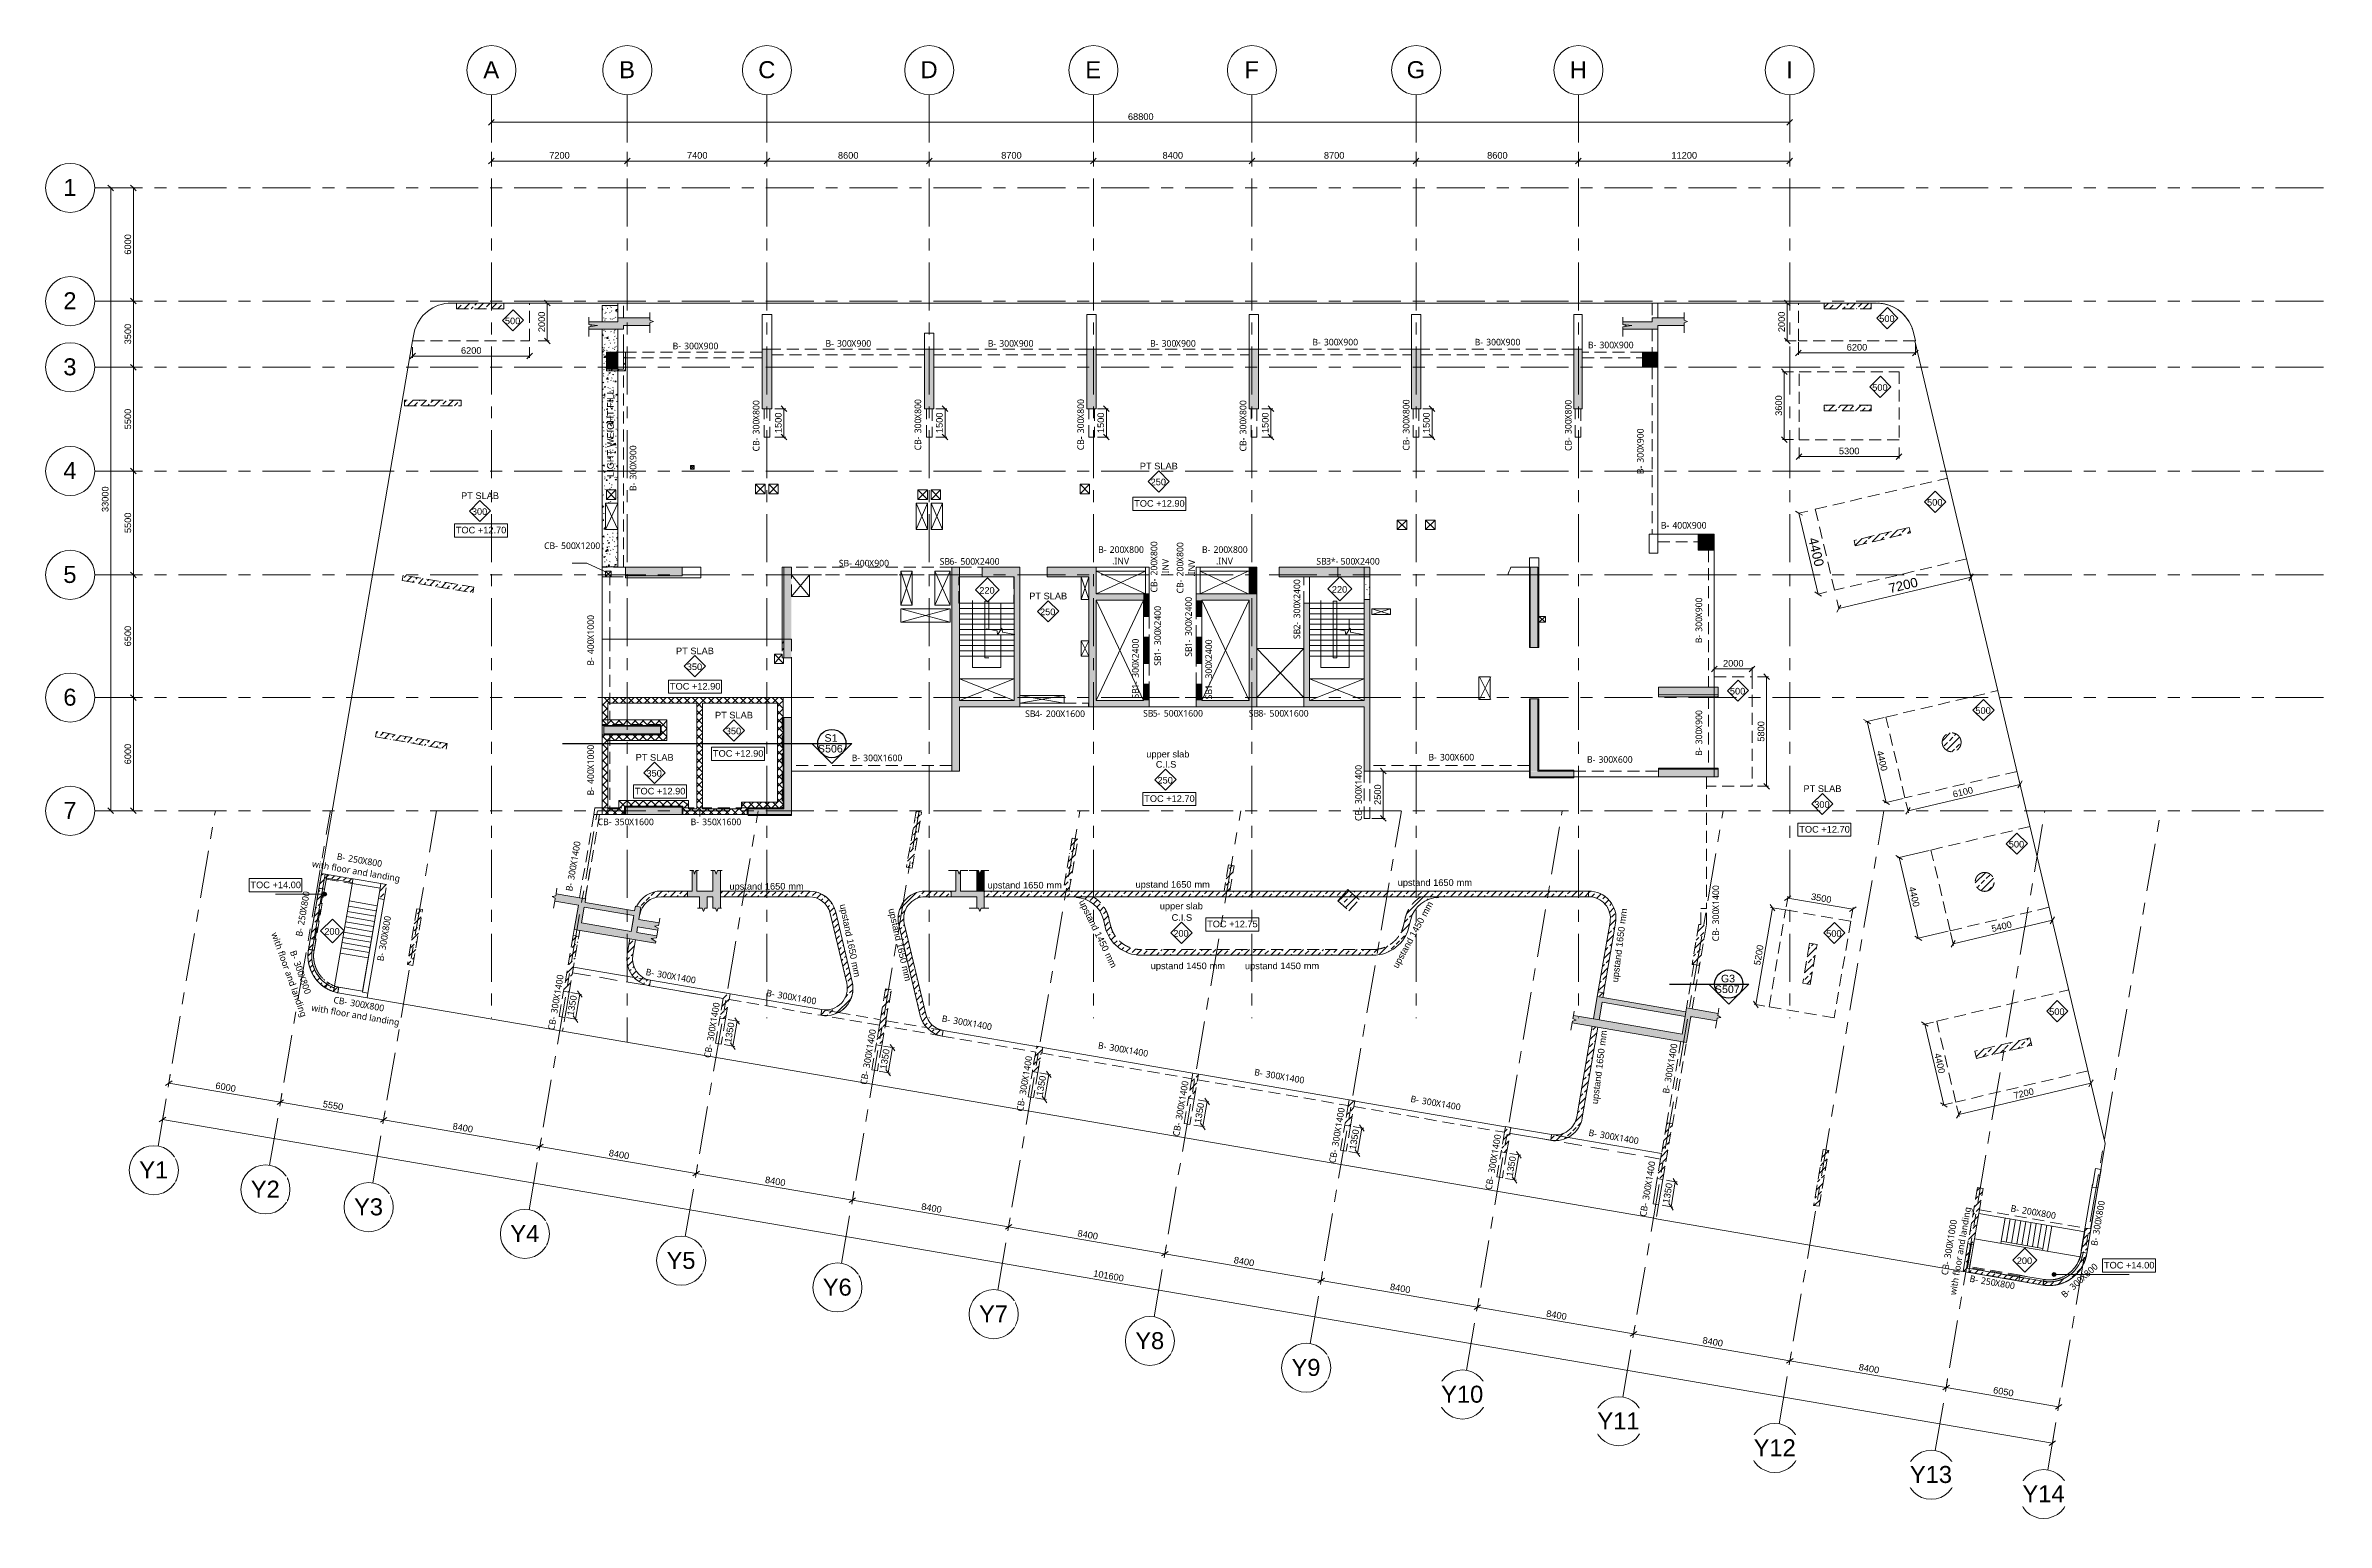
# Model space of a CAD drawing. Header units: millimetres. Extents: x 1499 to 248787, y -26353 to 51881.
# Drawn here: x 42038 to 162896, y -26353 to 51881 of the extents above; entities that cross this region are included whole.
import ezdxf

# ---------------------------------------------------------------- set-up
doc = ezdxf.new("R2010")
doc.units = ezdxf.units.MM
for name, pattern in [('00-SX_HIDDEN', [600, 400, -200]), ('Dashed', [3810, 2540, -1270]), ('Dashed __25x_', [952.5, 635, -317.5]), ('DASHED___25x_', [952.5, 635, -317.5]), ('Grid Line', [4445, 2540, -635, 635, -635]), ('HIDDEN 2', [1440, 960, -480])]:
    doc.linetypes.add(name, pattern=pattern)
for name, color, linetype, lineweight in [('A-ANNO-DIMS', 211, 'Continuous', 5), ('A-ANNO-DIMS-200', 211, 'Continuous', 5), ('A-DETL', 90, 'Continuous', 5), ('A-DETL-GENF', 92, 'Continuous', 5), ('A-DETL-HDLN', 90, 'HIDDEN 2', 5), ('A-DETL-THIN', 151, 'Continuous', 5), ('A-FLOR', 192, 'Continuous', 15), ('A-FLOR-HDLN', 190, 'Dashed __25x_', 5), ('A-FLOR-IDEN', 11, 'Continuous', 5), ('A-FLOR-PATT', 8, 'Continuous', 15), ('A-WALL', 113, 'Continuous', 5), ('A-WALL-HDLN', 110, 'Continuous', 5), ('A-WALL-PATT', 111, 'Continuous', 15), ('G-ANNO-DIMS', 111, 'Continuous', 5), ('G-ANNO-TEXT', 231, 'Continuous', 5), ('I-WALL', 2, 'Continuous', 5), ('S-BEAM', 12, 'Continuous', 15), ('S-BEAM-HDLN', 1, 'DASHED___25x_', 5), ('S-BEAM-IDEN', 2, 'Continuous', 5), ('S-COLS', 52, 'Continuous', 5), ('S-COLS-HDLN', 52, 'Dashed', 5), ('S-GRID', 1, 'Continuous', 5), ('S-GRID-IDEN', 1, 'Continuous', 5)]:
    doc.layers.add(name, color=color, linetype=linetype, lineweight=lineweight)
doc.styles.add('Arial', font='arial.ttf', dxfattribs={"height": 500})
doc.styles.add('Arial_1', font='arial.ttf', dxfattribs={"height": 350})
doc.styles.add('Arial_2', font='arial.ttf', dxfattribs={"height": 900})
doc.styles.add('Arial_3', font='arial.ttf', dxfattribs={"height": 400})
doc.styles.add('Trebuchet MS', font='trebuc.ttf', dxfattribs={"height": 350})
doc.dimstyles.new('Diagonal_-_1_75mm_Round_5mm_-1-200', dxfattribs={"dimscale": 304.8, "dimtxt": 1.171558, "dimasz": 0.984252, "dimexe": 0.328084, "dimexo": 0.0625, "dimgap": 0.065617, "dimtad": 1, "dimdec": 0, "dimlfac": 304.8, "dimrnd": 5, "dimdsep": 46, "dimtxsty": 'Arial_1', "dimblk1": 'OBLIQUE', "dimblk2": 'OBLIQUE', "dimsah": 1, "dimcen": 0.09, "dimazin": 0, "dimtfac": 1, "dimtdec": 4, "dimtix": 1, "dimtmove": 0, "dimatfit": 3, "dimfxl": 0.005167, "dimfxlon": 1, "dimtvp": 1, "dimtolj": 1, "dimtzin": 0, "dimarcsym": 2})
doc.dimstyles.new('Diagonal_-_2_5mm_Round_5mm_-1-200', dxfattribs={"dimscale": 304.8, "dimtxt": 1.171558, "dimasz": 0.984252, "dimexe": 0.328084, "dimexo": 0.001076, "dimgap": 0.065617, "dimtad": 1, "dimdec": 0, "dimlfac": 304.8, "dimrnd": 5, "dimdsep": 46, "dimtxsty": 'Arial_1', "dimblk1": 'OBLIQUE', "dimblk2": 'OBLIQUE', "dimsah": 1, "dimcen": 0.09, "dimazin": 0, "dimtfac": 1, "dimtdec": 4, "dimtix": 1, "dimtmove": 0, "dimatfit": 3, "dimfxl": 1, "dimtvp": 1, "dimtolj": 1, "dimtzin": 0, "dimarcsym": 2})
doc.dimstyles.new('Diagonal_-_2_5mm_Round_5mm_-2_5', dxfattribs={"dimscale": 304.8, "dimtxt": 1.673654, "dimasz": 0.984252, "dimexe": 0.065617, "dimexo": 0.0625, "dimgap": 0.065617, "dimtad": 1, "dimdec": 0, "dimlfac": 304.8, "dimrnd": 5, "dimdsep": 46, "dimtxsty": 'Arial', "dimblk1": 'OBLIQUE', "dimblk2": 'OBLIQUE', "dimsah": 1, "dimcen": 0.09, "dimazin": 0, "dimtfac": 1, "dimtdec": 4, "dimtix": 1, "dimtmove": 0, "dimatfit": 3, "dimfxl": 0.005167, "dimfxlon": 1, "dimtvp": 1, "dimtolj": 1, "dimtzin": 0, "dimarcsym": 2})
pattern_1 = [(45, (49092.77, 0), (-356.4037, 356.4037), []), (45, (49449.2, 0), (-356.4037, 356.4037), [252.016, -126.008])]
pattern_2 = [(45, (49092.77, 0), (-212.132, 212.132), []), (135, (49092.77, 0), (-212.132, -212.132), [])]
pattern_3 = [(0, (49092.77, 0), (1625.6, 406.4), [67.056, -1152.144, 67.056, -1152.144, -6502.4]), (0, (49092.77, 0), (1625.6, 406.4), [-2438.4, 67.056, -2371.344, 67.056, -1152.144, -2844.8]), (0, (49092.77, 0), (1625.6, 406.4), [-6096, 67.056, -745.744, 67.056, -1964.944]), (120, (49702.37, 203.2), (-1164.7527, 1204.6109), [67.056, -1152.144, 67.056, -1152.144, -6502.4]), (120, (49702.37, 203.2), (-1164.7527, 1204.6109), [-2438.4, 67.056, -2371.344, 67.056, -1152.144, -2844.8]), (120, (49702.37, 203.2), (-1164.7527, 1204.6109), [-6096, 67.056, -745.744, 67.056, -1964.944]), (240, (49905.57, 1016), (-460.8473, -1611.0109), [67.056, -1152.144, 67.056, -1152.144, -6502.4]), (240, (49905.57, 1016), (-460.8473, -1611.0109), [-2438.4, 67.056, -2371.344, 67.056, -1152.144, -2844.8]), (240, (49905.57, 1016), (-460.8473, -1611.0109), [-6096, 67.056, -745.744, 67.056, -1964.944])]
pattern_4 = [(50, (49092.8, 0), (728.7365, -63.756), [76.2, -838.2]), (355, (49092.8, 0), (-140.972, 764.228), [60.96, -670.56]), (100.451, (49153.5, -5.3), (587.77, 700.467), [64.76, -712.36]), (46.184, (49092.8, 203.2), (1084.316, -168.171), [114.3, -1257.3]), (96.636, (49183.1, 189.2), (949.61, 989.71), [97.14, -1068.54]), (351.184, (49092.8, 203.2), (949.62, 989.7), [91.44, -1005.84]), (21, (49194.4, 152.4), (606.458, -409.0606), [76.2, -838.2]), (326, (49194.4, 152.4), (247.208, 736.753), [60.96, -670.56]), (71.451, (49244.9, 118.3), (853.668, 327.685), [64.76, -712.36]), (37.5, (49092.77, 0), (12.3547, 338.2201), [33.528, -628.904, 33.528, -647.192, -673.1]), (37.5, (49092.77, 0), (12.3547, 338.2201), [-1343.152, 33.528, -639.572]), (7.5, (49092.77, 0), (267.279, 400.722), [33.528, -354.584, 33.528, -613.664, -256.54]), (7.5, (49092.77, 0), (267.279, 400.722), [-1035.304, 33.528, -223.012]), (327.5, (48866.2, 0), (542.3633, -22.9153), [33.528, -220.472, 33.528, -758.952, -1051.56]), (327.5, (48866.2, 0), (542.3633, -22.9153), [-1046.48, 33.528, -1018.032]), (317.5, (48764.6, 0), (592.517, 101.707), [33.528, -296.672, 33.528, -492.76, -746.76]), (317.5, (48764.6, 0), (592.517, 101.707), [-856.488, 33.528, -713.232])]

msp = doc.modelspace()

# ---------------------------------------------------------------- texts
at = {"layer": 'A-FLOR-IDEN', "char_height": 350, "attachment_point": 1, "style": 'Arial_1'}
for s, insert, width in [('500', (66375.4469, 37473.4649), 1010.12625), ('500', (139200.184, 37591.8796), 1010.12625), ('500', (138830.4115, 33945.8884), 1010.12625), ('PT SLAB', (100022.0015, 29782.2803), 2469.1975), ('PT SLAB', (64053.6347, 28213.0666), 2469.1975), ('250', (100591.7515, 28940.7756), 1010.12625), ('500', (141737.2067, 27860.9543), 1010.12625), ('300', (64623.3847, 27371.5619), 1010.12625), ('220', (91513.6344, 23195.8162), 1010.12625), ('220', (110193.4187, 23247.237), 1010.12625), ('PT SLAB', (94159.7722, 22899.7612), 2469.1975), ('250', (94729.5222, 22058.2566), 1010.12625), ('PT SLAB', (75441.9354, 19990.7889), 2469.1975), ('350', (76011.6854, 19149.2842), 1010.12625), ('500', (131287.8975, 17856.3119), 1010.12625), ('PT SLAB', (77509.5338, 16589.0051), 2469.1975), ('350', (78079.2838, 15747.5004), 1010.12625), ('500', (144297.1124, 16827.87), 1010.12625), ('PT SLAB', (73305.7041, 14348.2304), 2469.1975), ('350', (73875.4541, 13506.7257), 1010.12625), ('C.I.S', (100867.4775, 13979.9975), 1298.73375), ('250', (100955.2275, 13138.4928), 1010.12625), ('PT SLAB', (135188.578, 12694.6594), 2469.1975), ('300', (135758.328, 11853.1547), 1010.12625), ('500', (146066.8457, 9749.8656), 1010.12625), ('200', (56805.6699, 5125.4838), 1010.12625), ('C.I.S', (101705.6093, 5866.6789), 1298.73375), ('200', (101793.3593, 5025.1742), 1010.12625), ('500', (136390.3399, 5018.0734), 1010.12625), ('500', (148206.7987, 876.5266), 1010.12625), ('200', (146489.203, -12318.4154), 1010.12625)]:
    msp.add_mtext(s, dxfattribs=dict(at, insert=insert, width=width))
at = {"layer": 'G-ANNO-DIMS', "char_height": 350, "width": 3196.54358, "attachment_point": 1, "line_spacing_factor": 0.941778, "style": 'Arial_1'}
for s, insert in [('TOC +12.90', (99720.4635, 27802.7972)), ('TOC +12.70', (63774.2117, 26390.8305)), ('TOC +12.90', (75120.3404, 18114.814)), ('TOC +12.90', (77398.3196, 14558.0068)), ('TOC +12.90', (73263.0941, 12560.9609)), ('TOC +12.70', (100252.4132, 12164.8212)), ('TOC +12.70', (134965.4014, 10537.821)), ('TOC +14.00', (52892.1122, 7594.62)), ('TOC +12.75', (103587.9026, 5520.4815)), ('TOC +14.00', (151108.6888, -12552.9219))]:
    msp.add_mtext(s, dxfattribs=dict(at, insert=insert))
at = {"layer": 'G-ANNO-TEXT', "color": 7, "char_height": 350, "attachment_point": 1, "style": 'Arial_1'}
for s, insert, width, rotation in [('LIGHT WEIGHT FILL ', (71792.3948, 29028.4536), 5836.285, 90), ('upstand ', (84454.9997, 6435.242), 2276.7925, 281.434078545), ('upstand ', (87035.1206, 6207.4653), 2276.7925, 283.024417989), ('upstand ', (97103.081, 6676.5022), 2276.7925, 296.033541838), ('mm', (114884.0213, 5875.0205), 994.0925, 61.31260847), ('mm', (125398.6255, 5384.0615), 994.0925, 82.834125445), ('1450 ', (97927.5678, 4988.5625), 1507.1725, 296.033541838), ('1450 ', (114287.0834, 4784.1214), 1507.1725, 61.31260847), ('1650 ', (125243.5033, 4150.233), 1507.1725, 82.834125445), ('1650 ', (84827.4025, 4593.9829), 1507.1725, 281.434078545), ('1650 ', (87458.4806, 4377.2508), 1507.1725, 283.024417989), ('mm', (98473.3548, 3871.194), 994.0925, 296.033541838), ('upstand ', (113385.3262, 3136.1673), 2276.7925, 61.31260847), ('upstand ', (125009.1697, 2286.3643), 2276.7925, 82.834125445), ('mm', (85073.9226, 3375.1213), 994.0925, 281.434078545), ('mm', (87738.7329, 3165.7004), 994.0925, 283.024417989), ('mm', (124330.8487, -1068.9792), 994.0925, 82.834125445), ('1650 ', (124175.7264, -2302.8078), 1507.1725, 82.834125445), ('upstand ', (123941.3928, -4166.6765), 2276.7925, 82.834125445)]:
    msp.add_mtext(s, dxfattribs=dict(at, insert=insert, width=width, rotation=rotation))
at = {"layer": 'G-ANNO-TEXT', "color": 7, "attachment_point": 1}
for s, insert, char_height, width, style in [('S', (82961.354, 14833.3607), 400, 464.97875, 'Arial_3'), ('S', (83312.515, 15401.7402), 400, 464.97875, 'Arial_3'), ('506', (83344.9998, 14833.3607), 400, 1154.43, 'Arial_3'), ('1', (83696.1608, 15401.7402), 400, 384.81, 'Arial_3'), ('upper slab', (100363.9385, 14522.0574), 350, 2741.77125, 'Arial_1'), ('upstand ', (78274.2898, 7518.857), 350, 2276.7925, 'Arial_1'), ('1650 ', (80152.8315, 7518.857), 350, 1507.1725, 'Arial_1'), ('mm', (81396.3731, 7518.857), 350, 994.0925, 'Arial_1'), ('upstand ', (91954.2898, 7578.857), 350, 2276.7925, 'Arial_1'), ('1650 ', (93832.8315, 7578.857), 350, 1507.1725, 'Arial_1'), ('mm', (95076.3731, 7578.857), 350, 994.0925, 'Arial_1'), ('upstand ', (99794.2898, 7618.857), 350, 2276.7925, 'Arial_1'), ('1650 ', (101672.8315, 7618.857), 350, 1507.1725, 'Arial_1'), ('mm', (102916.3731, 7618.857), 350, 994.0925, 'Arial_1'), ('upstand ', (113686.0721, 7718.857), 350, 2276.7925, 'Arial_1'), ('1650 ', (115564.6137, 7718.857), 350, 1507.1725, 'Arial_1'), ('mm', (116808.1554, 7718.857), 350, 994.0925, 'Arial_1'), ('upper slab', (101078.483, 6476.0804), 350, 2741.77125, 'Arial_1'), ('upstand ', (100599.055, 3304.3815), 350, 2276.7925, 'Arial_1'), ('1450 ', (102477.5967, 3304.3815), 350, 1507.1725, 'Arial_1'), ('mm', (103721.1384, 3304.3815), 350, 994.0925, 'Arial_1'), ('upstand ', (105590.008, 3304.3815), 350, 2276.7925, 'Arial_1'), ('1450 ', (107468.5496, 3304.3815), 350, 1507.1725, 'Arial_1'), ('mm', (108712.0913, 3304.3815), 350, 994.0925, 'Arial_1'), ('G', (130814.2134, 2658.7602), 400, 529.11375, 'Arial_3'), ('3', (131250.7759, 2658.7602), 400, 384.81, 'Arial_3'), ('S', (130490.0524, 2090.3806), 400, 464.97875, 'Arial_3'), ('507', (130873.6983, 2090.3806), 400, 1154.43, 'Arial_3')]:
    msp.add_mtext(s, dxfattribs=dict(at, insert=insert, char_height=char_height, width=width, style=style))
at = {"layer": 'S-BEAM-IDEN', "char_height": 350, "attachment_point": 1, "style": 'Trebuchet MS'}
for s, insert, width in [('B- ', (83364.8438, 36281.0513), 737.5525), ('300', (83973.3854, 36281.0513), 913.92375), ('X', (84727.4479, 36281.0513), 336.70875), ('900', (85005.2604, 36281.0513), 913.92375), ('B- ', (91964.8322, 36281.0513), 737.5525), ('300', (92573.3739, 36281.0513), 913.92375), ('X', (93327.4364, 36281.0513), 336.70875), ('900', (93605.2489, 36281.0513), 913.92375), ('B- ', (100564.8322, 36281.0513), 737.5525), ('300', (101173.3739, 36281.0513), 913.92375), ('X', (101927.4364, 36281.0513), 336.70875), ('900', (102205.2489, 36281.0513), 913.92375), ('B- ', (109164.8322, 36348.2304), 737.5525), ('300', (109773.3739, 36348.2304), 913.92375), ('X', (110527.4364, 36348.2304), 336.70875), ('900', (110805.2489, 36348.2304), 913.92375), ('B- ', (117764.8206, 36348.2304), 737.5525), ('300', (118373.3623, 36348.2304), 913.92375), ('X', (119127.4248, 36348.2304), 336.70875), ('900', (119405.2373, 36348.2304), 913.92375), ('B- ', (75264.8438, 36145.023), 737.5525), ('300', (75873.3854, 36145.023), 913.92375), ('X', (76627.4479, 36145.023), 336.70875), ('900', (76905.2604, 36145.023), 913.92375), ('B- ', (123764.8206, 36198.2394), 737.5525), ('300', (124373.3623, 36198.2394), 913.92375), ('X', (125127.4248, 36198.2394), 336.70875), ('900', (125405.2373, 36198.2394), 913.92375), ('B- ', (127630.3222, 26642.4493), 737.5525), ('400', (128238.8639, 26642.4493), 913.92375), ('X', (128992.9264, 26642.4493), 336.70875), ('900', (129270.7389, 26642.4493), 913.92375), ('CB- ', (68452.6173, 25561.2947), 1090.295), ('500', (69352.2007, 25561.2947), 913.92375), ('X', (70106.2632, 25561.2947), 336.70875), ('1200', (70384.0757, 25561.2947), 1218.565), ('SB- ', (84070.8322, 24638.3648), 1026.16), ('400', (84917.4989, 24638.3648), 913.92375), ('X', (85671.5614, 24638.3648), 336.70875), ('900', (85949.3739, 24638.3648), 913.92375), ('SB', (89415.8251, 24730.4237), 625.31625), ('6', (89931.7626, 24730.4237), 304.64125), ('- ', (90183.1168, 24730.4237), 400.84375), ('500', (90513.8459, 24730.4237), 913.92375), ('X', (91267.9084, 24730.4237), 336.70875), ('2400', (91545.7209, 24730.4237), 1218.565), ('B- ', (97814.8206, 25357.1632), 737.5525), ('200', (98423.3623, 25357.1632), 913.92375), ('.INV', (98555.6539, 24748.6216), 1122.3625), ('X', (99177.4248, 25357.1632), 336.70875), ('800', (99455.2373, 25357.1632), 913.92375), ('B- ', (103314.8206, 25357.0281), 737.5525), ('200', (103923.3623, 25357.0281), 913.92375), ('.INV', (104055.6539, 24748.4864), 1122.3625), ('X', (104677.4248, 25357.0281), 336.70875), ('800', (104955.2373, 25357.0281), 913.92375), ('SB', (109374.7584, 24738.2297), 625.31625), ('3', (109890.6959, 24738.2297), 304.64125), ('*- ', (110142.05, 24738.2297), 625.31625), ('500', (110657.9875, 24738.2297), 913.92375), ('X', (111412.05, 24738.2297), 336.70875), ('2400', (111689.8625, 24738.2297), 1218.565), ('SB', (93943.8206, 16660.0991), 625.31625), ('4', (94459.7581, 16660.0991), 304.64125), ('- ', (94711.1123, 16660.0991), 400.84375), ('200', (95041.8414, 16660.0991), 913.92375), ('X', (95795.9039, 16660.0991), 336.70875), ('1600', (96073.7164, 16660.0991), 1218.565), ('SB', (100193.8206, 16684.812), 625.31625), ('5', (100709.7581, 16684.812), 304.64125), ('- ', (100961.1123, 16684.812), 400.84375), ('500', (101291.8414, 16684.812), 913.92375), ('X', (102045.9039, 16684.812), 336.70875), ('1600', (102323.7164, 16684.812), 1218.565), ('SB', (105793.809, 16684.812), 625.31625), ('8', (106309.7465, 16684.812), 304.64125), ('- ', (106561.1007, 16684.812), 400.84375), ('500', (106891.8299, 16684.812), 913.92375), ('X', (107645.8924, 16684.812), 336.70875), ('1600', (107923.7049, 16684.812), 1218.565), ('B- ', (84753.0706, 14322.3079), 737.5525), ('300', (85361.6123, 14322.3079), 913.92375), ('X', (86115.6748, 14322.3079), 336.70875), ('1600', (86393.4873, 14322.3079), 1218.565), ('B- ', (115314.8322, 14358.3558), 737.5525), ('300', (115923.3739, 14358.3558), 913.92375), ('X', (116677.4364, 14358.3558), 336.70875), ('600', (116955.2489, 14358.3558), 913.92375), ('B- ', (123714.8206, 14238.3558), 737.5525), ('300', (124323.3623, 14238.3558), 913.92375), ('X', (125077.4248, 14238.3558), 336.70875), ('600', (125355.2373, 14238.3558), 913.92375), ('CB- ', (71294.9302, 10932.0351), 1090.295), ('350', (72194.5136, 10932.0351), 913.92375), ('X', (72948.5761, 10932.0351), 336.70875), ('1600', (73226.3886, 10932.0351), 1218.565), ('B- ', (76218.0666, 10932.0351), 737.5525), ('350', (76826.6083, 10932.0351), 913.92375), ('X', (77580.6708, 10932.0351), 336.70875), ('1600', (77858.4833, 10932.0351), 1218.565)]:
    msp.add_mtext(s, dxfattribs=dict(at, insert=insert, width=width))
for s, insert, width, rotation in [('800', (79513.8451, 32314.3353), 913.92375, 90), ('800', (88084.0934, 32373.3266), 913.92375, 90), ('800', (96712.4154, 32377.0009), 913.92375, 90), ('800', (105314.2526, 32312.962), 913.92375, 90), ('800', (113958.6437, 32357.0281), 913.92375, 90), ('800', (122547.5044, 32336.2024), 913.92375, 90), ('300', (79513.8451, 31282.4603), 913.92375, 90), ('X', (79513.8451, 32036.5228), 336.70875, 90), ('300', (88084.0934, 31341.4516), 913.92375, 90), ('X', (88084.0934, 32095.5141), 336.70875, 90), ('300', (96712.4154, 31345.1259), 913.92375, 90), ('X', (96712.4154, 32099.1884), 336.70875, 90), ('300', (105314.2526, 31281.087), 913.92375, 90), ('X', (105314.2526, 32035.1495), 336.70875, 90), ('300', (113958.6437, 31325.1531), 913.92375, 90), ('X', (113958.6437, 32079.2156), 336.70875, 90), ('300', (122547.5044, 31304.3274), 913.92375, 90), ('X', (122547.5044, 32058.3899), 336.70875, 90), ('900', (126368.4662, 30818.2911), 913.92375, 90), ('900', (72990.8964, 29924.446), 913.92375, 90), ('CB- ', (79513.8451, 30382.877), 1090.295, 90), ('CB- ', (88084.0934, 30441.8682), 1090.295, 90), ('CB- ', (96712.4154, 30445.5426), 1090.295, 90), ('CB- ', (105314.2526, 30381.5037), 1090.295, 90), ('CB- ', (113958.6437, 30425.5698), 1090.295, 90), ('CB- ', (122547.5044, 30404.744), 1090.295, 90), ('300', (126368.4662, 29786.4161), 913.92375, 90), ('X', (126368.4662, 30540.4786), 336.70875, 90), ('300', (72990.8964, 28892.571), 913.92375, 90), ('X', (72990.8964, 29646.6335), 336.70875, 90), ('B- ', (126368.4662, 29177.8744), 737.5525, 90), ('B- ', (72990.8964, 28284.0293), 737.5525, 90), ('800', (100596.3472, 24840.505), 913.92375, 90), ('800', (101979.6678, 24792.0503), 913.92375, 90), ('200', (100596.3472, 23808.63), 913.92375, 90), ('X', (100596.3472, 24562.6925), 336.70875, 90), ('.INV', (101204.8889, 23795.4008), 1122.3625, 90), ('200', (101979.6678, 23760.1753), 913.92375, 90), ('X', (101979.6678, 24514.2378), 336.70875, 90), ('.INV', (102588.2095, 23746.9462), 1122.3625, 90), ('CB- ', (100596.3472, 22909.0467), 1090.295, 90), ('CB- ', (101979.6678, 22860.592), 1090.295, 90), ('2400', (108167.9284, 22569.7351), 1218.565, 90), ('2400', (100788.4047, 21155.5145), 1218.565, 90), ('2400', (102427.1524, 21635.5145), 1218.565, 90), ('300', (108167.9284, 21537.8601), 913.92375, 90), ('X', (108167.9284, 22291.9226), 336.70875, 90), ('900', (129468.4662, 21861.8735), 913.92375, 90), ('X', (129468.4662, 21584.061), 336.70875, 90), ('1000', (70743.4912, 20676.0087), 1218.565, 90), ('X', (70743.4912, 20398.1962), 336.70875, 90), ('300', (100788.4047, 20123.6395), 913.92375, 90), ('X', (100788.4047, 20877.702), 336.70875, 90), ('300', (102427.1524, 20603.6395), 913.92375, 90), ('X', (102427.1524, 21357.702), 336.70875, 90), ('2', (108167.9284, 20955.7768), 304.64125, 90), ('SB', (108167.9284, 20439.8393), 625.31625, 90), ('- ', (108167.9284, 21207.131), 400.84375, 90), ('300', (129468.4662, 20829.9985), 913.92375, 90), ('B- ', (129468.4662, 20221.4569), 737.5525, 90), ('400', (70743.4912, 19644.1337), 913.92375, 90), ('B- ', (70743.4912, 19035.592), 737.5525, 90), ('2400', (99611.4069, 19421.686), 1218.565, 90), ('X', (99611.4069, 19143.8735), 336.70875, 90), ('SB', (100788.4047, 19025.6187), 625.31625, 90), ('1', (100788.4047, 19541.5562), 304.64125, 90), ('- ', (100788.4047, 19792.9103), 400.84375, 90), ('SB', (102427.1524, 19505.6187), 625.31625, 90), ('1', (102427.1524, 20021.5562), 304.64125, 90), ('- ', (102427.1524, 20272.9103), 400.84375, 90), ('2400', (103495.6114, 19381.9831), 1218.565, 90), ('X', (103495.6114, 19104.1706), 336.70875, 90), ('300', (99611.4069, 18389.811), 913.92375, 90), ('- ', (99611.4069, 18059.0818), 400.84375, 90), ('300', (103495.6114, 18350.1081), 913.92375, 90), ('- ', (103495.6114, 18019.3789), 400.84375, 90), ('SB', (99611.4069, 17291.7901), 625.31625, 90), ('1', (99611.4069, 17807.7276), 304.64125, 90), ('SB', (103495.6114, 17252.0873), 625.31625, 90), ('1', (103495.6114, 17768.0248), 304.64125, 90), ('900', (129468.4662, 15896.9411), 913.92375, 90), ('X', (129468.4662, 15619.1286), 336.70875, 90), ('1000', (70743.4912, 13798.3735), 1218.565, 90), ('300', (129468.4662, 14865.0661), 913.92375, 90), ('B- ', (129468.4662, 14256.5244), 737.5525, 90), ('400', (70743.4912, 12766.4985), 913.92375, 90), ('X', (70743.4912, 13520.561), 336.70875, 90), ('1400', (111430.858, 12731.9737), 1218.565, 90), ('B- ', (70743.4912, 12157.9569), 737.5525, 90), ('300', (111430.858, 11700.0987), 913.92375, 90), ('X', (111430.858, 12454.1612), 336.70875, 90), ('CB- ', (111430.858, 10800.5154), 1090.295, 90), ('1400', (69871.1327, 8734.8674), 1218.565, 80.281899717), ('with floor and landing', (56191.8293, 8718.5981), 5884.38625, 350.281107529), ('B- ', (57507.2148, 9110.7114), 737.5525, 350.281107529), ('250', (58107.0226, 9007.9808), 913.92375, 350.281107529), ('X', (58850.2627, 8880.6842), 336.70875, 350.281107529), ('800', (59124.088, 8833.7855), 913.92375, 350.281107529), ('X', (69824.2377, 8461.0415), 336.70875, 80.281899717), ('B- ', (69594.2291, 7117.9904), 737.5525, 80.281899717), ('300', (69696.9514, 7717.7996), 913.92375, 80.281899717), ('1400', (130363.7145, 6358.4627), 1218.565, 90), ('250', (55387.98, 5323.0954), 913.92375, 80.296418148), ('X', (55515.078, 6066.3695), 336.70875, 80.296418148), ('800', (55561.9036, 6340.2073), 913.92375, 80.296418148), ('300', (130363.7145, 5326.5877), 913.92375, 90), ('X', (130363.7145, 6080.6502), 336.70875, 90), ('with floor and landing', (54320.9235, 4945.8185), 5884.38625, 289.623014209), ('B- ', (55285.4097, 4723.2602), 737.5525, 80.296418148), ('X', (59824.5786, 4757.3815), 336.70875, 80.282119172), ('800', (59871.4725, 5031.2076), 913.92375, 80.282119172), ('CB- ', (130363.7145, 4427.0044), 1090.295, 90), ('B- ', (55307.2984, 3991.3258), 737.5525, 289.623014209), ('B- ', (59594.5751, 3414.3296), 737.5525, 80.282119172), ('300', (59697.2951, 4014.1392), 913.92375, 80.282119172), ('300', (55511.6649, 3418.1266), 913.92375, 289.623014209), ('X', (55764.9017, 2707.8581), 336.70875, 289.623014209), ('1400', (68973.9875, 1663.3003), 1218.565, 80.281899717), ('B- ', (73875.086, 2990.7794), 737.5525, 350.281899717), ('300', (74474.8952, 2888.0571), 913.92375, 350.281899717), ('X', (75218.1371, 2760.7707), 336.70875, 350.281899717), ('1400', (75491.963, 2713.8758), 1218.565, 350.281899717), ('800', (55858.1995, 2446.1802), 913.92375, 289.623014209), ('CB- ', (57329.8673, 1511.9602), 1090.295, 350.282119172), ('300', (58216.5424, 1360.1133), 913.92375, 350.282119172), ('X', (58959.7847, 1232.8298), 336.70875, 350.282119172), ('300', (68799.8062, 646.2326), 913.92375, 80.281899717), ('X', (68927.0925, 1389.4744), 336.70875, 80.281899717), ('B- ', (80264.9763, 1877.9288), 737.5525, 350.28212622), ('300', (80864.786, 1775.2089), 913.92375, 350.28212622), ('X', (81608.0283, 1647.9255), 336.70875, 350.28212622), ('1400', (81881.8544, 1601.0316), 1218.565, 350.28212622), ('with floor and landing', (56157.9215, 1095.2602), 5884.38625, 350.282119172), ('800', (59233.6108, 1185.9359), 913.92375, 350.282119172), ('CB- ', (68647.9558, -240.4419), 1090.295, 80.281899717), ('X', (77200.3995, -83.8157), 336.70875, 80.281899717), ('1400', (77247.2944, 190.0103), 1218.565, 80.281899717), ('B- ', (89564.4436, 520.0351), 737.5525, 350.28212622), ('300', (90164.2532, 417.3152), 913.92375, 350.28212622), ('X', (90907.4955, 290.0318), 336.70875, 350.28212622), ('1400', (91181.3217, 243.1379), 1218.565, 350.28212622), ('CB- ', (76921.2628, -1713.732), 1090.295, 80.281899717), ('300', (77073.1131, -827.0575), 913.92375, 80.281899717), ('1400', (85526.787, -1227.7352), 1218.565, 80.281899717), ('B- ', (97843.9108, -897.8586), 737.5525, 350.28212622), ('300', (98443.7204, -1000.5785), 913.92375, 350.28212622), ('X', (99186.9628, -1127.8619), 336.70875, 350.28212622), ('1400', (99460.7889, -1174.7558), 1218.565, 350.28212622), ('1400', (127991.9599, -1984.1713), 1218.565, 80.28315205), ('300', (85352.6058, -2244.803), 913.92375, 80.281899717), ('X', (85479.8921, -1501.5611), 336.70875, 80.281899717), ('1400', (93806.2796, -2645.4806), 1218.565, 80.281899717), ('B- ', (106123.378, -2315.7523), 737.5525, 350.28212622), ('300', (127817.8009, -3001.2429), 913.92375, 80.28315205), ('X', (127945.071, -2257.9982), 336.70875, 80.28315205), ('CB- ', (85200.7554, -3131.4775), 1090.295, 80.281899717), ('300', (93632.0984, -3662.5484), 913.92375, 80.281899717), ('X', (93759.3847, -2919.3066), 336.70875, 80.281899717), ('1400', (102085.7723, -3963.2261), 1218.565, 80.281899717), ('300', (106723.1876, -2418.4722), 913.92375, 350.28212622), ('X', (107466.43, -2545.7556), 336.70875, 350.28212622), ('1400', (107740.2561, -2592.6495), 1218.565, 350.28212622), ('B- ', (127715.0917, -3601.0543), 737.5525, 80.28315205), ('CB- ', (93480.248, -4549.2229), 1090.295, 80.281899717), ('300', (101911.591, -4980.2939), 913.92375, 80.281899717), ('X', (102038.8773, -4237.052), 336.70875, 80.281899717), ('1400', (110365.2649, -5380.9715), 1218.565, 80.281899717), ('B- ', (114402.8452, -3733.6459), 737.5525, 350.28212622), ('300', (115002.6549, -3836.3659), 913.92375, 350.28212622), ('X', (115745.8972, -3963.6493), 336.70875, 350.28212622), ('1400', (116019.7233, -4010.5431), 1218.565, 350.28212622), ('CB- ', (101759.7406, -5866.9684), 1090.295, 80.281899717), ('300', (110191.0836, -6398.0393), 913.92375, 80.281899717), ('X', (110318.3699, -5654.7975), 336.70875, 80.281899717), ('1400', (118644.7575, -6798.717), 1218.565, 80.281899717), ('B- ', (123838.5088, -5526.5493), 737.5525, 350.28315205), ('300', (124438.3202, -5629.2585), 913.92375, 350.28315205), ('X', (125181.5649, -5756.5285), 336.70875, 350.28315205), ('1400', (125455.3918, -5803.4175), 1218.565, 350.28315205), ('CB- ', (110039.2332, -7284.7138), 1090.295, 80.281899717), ('300', (118470.5762, -7815.7848), 913.92375, 80.281899717), ('X', (118597.8625, -7072.5429), 336.70875, 80.281899717), ('1400', (126824.2501, -8216.4624), 1218.565, 80.281899717), ('CB- ', (118318.7258, -8702.4593), 1090.295, 80.281899717), ('X', (126777.3551, -8490.2884), 336.70875, 80.281899717), ('CB- ', (126498.2184, -10120.2047), 1090.295, 80.281899717), ('300', (126650.0688, -9233.5302), 913.92375, 80.281899717), ('with floor and landing', (142920.9657, -14273.2591), 5884.38625, 80.291139772), ('B- ', (146202.3137, -9532.644), 737.5525, 350.28315205), ('200', (146802.1252, -9635.3532), 913.92375, 350.28315205), ('800', (150685.4152, -10049.7415), 913.92375, 80.279781238), ('1000', (142809.7268, -11314.9413), 1218.565, 80.291139772), ('X', (147545.3698, -9762.6233), 336.70875, 350.28315205), ('800', (147819.1968, -9809.5122), 913.92375, 350.28315205), ('300', (150511.1963, -11066.8028), 913.92375, 80.279781238), ('X', (150638.5101, -10323.5657), 336.70875, 80.279781238), ('300', (142635.7096, -12332.0372), 913.92375, 80.291139772), ('X', (142762.876, -11588.7748), 336.70875, 80.291139772), ('B- ', (150408.4518, -11666.6083), 737.5525, 80.279781238), ('CB- ', (142484.0022, -13218.7361), 1090.295, 80.291139772), ('B- ', (144030.1864, -13256.8923), 737.5525, 350.282132034), ('X', (149806.4706, -13306.7793), 336.70875, 42.422289805), ('800', (150011.5498, -13119.3699), 913.92375, 42.422289805), ('250', (144629.9961, -13359.6121), 913.92375, 350.282132034), ('X', (145373.2384, -13486.8954), 336.70875, 350.282132034), ('800', (145647.0646, -13533.7893), 913.92375, 350.282132034), ('B- ', (148800.6058, -14225.9779), 737.5525, 42.422289805), ('300', (149249.827, -13815.462), 913.92375, 42.422289805)]:
    msp.add_mtext(s, dxfattribs=dict(at, insert=insert, width=width, rotation=rotation))

# ---------------------------------------------------------------- blocks, each defined once
blk = doc.blocks.new('W SH8 - W SH-6483866-1ST FLOOR  FRAMING PLAN')
at = {"layer": 'A-WALL'}
for p, q in [((71570, 24244), (70595, 24244)), ((71570, 23844), (71570, 24244)), ((70426, 23844), (71570, 23844))]:
    blk.add_line(p, q, dxfattribs=at)
blk.add_arc((73820, 22644), 3600, 153.6122, 160.52878, dxfattribs=at)
blk = doc.blocks.new('BAI-AN_TAG_SLAB MARK-TYPE COMMENT_rfa 1_75 - BAI-AN_TAG_SLAB MARK-TYPE COMMENT-7641453-1ST FLOOR  FRAMING PLAN')
at = {"layer": 'A-FLOR-IDEN'}
for p, q in [((-2.8, 0), (0.02, 2.82)), ((-2.8, 0), (0, -2.8)), ((2.82, 0.02), (0, -2.8)), ((2.82, 0.02), (0.02, 2.82))]:
    blk.add_line(p, q, dxfattribs=at)
blk = doc.blocks.new('Grid - M_Grid Head - Circle-4284405-1ST FLOOR  FRAMING PLAN')
at = {"layer": 'S-GRID-IDEN'}
blk.add_circle((0, 0), 6.5, dxfattribs=at)
blk = doc.blocks.new('Spot Elevations - Spot Elevation _Str_ Plan_-5963248-1ST FLOOR  FRAMING PLAN')
at = {"layer": 'G-ANNO-DIMS'}
for p, q in [((-7, 4.125), (7, 4.125)), ((-7, 0.625), (-7, 4.125)), ((-7, 0.625), (7, 0.625)), ((7, 0.625), (7, 4.125))]:
    blk.add_line(p, q, dxfattribs=at)
blk = doc.blocks.new('DIMBLOCK1-1ST FLOOR  FRAMING PLAN')
at = {"layer": 'A-ANNO-DIMS-200'}
for p, q in [((65663, 45768), (65663, 46248)), ((72863, 45768), (72863, 46248)), ((65663, 45768), (72863, 45768)), ((65663, 45768), (65663, 45668)), ((72863, 45768), (72863, 45668))]:
    blk.add_line(p, q, dxfattribs=at)
at = {"layer": 'A-ANNO-DIMS-200', "lineweight": 15}
for p, q in [((65663, 45768), (65513, 45618)), ((65663, 45768), (65813, 45918)), ((72863, 45768), (72713, 45618)), ((72863, 45768), (73013, 45918))]:
    blk.add_line(p, q, dxfattribs=at)
at = {"layer": 'A-ANNO-DIMS-200', "color": 0, "insert": (68724, 46243), "char_height": 350, "width": 1292.12, "attachment_point": 1, "line_spacing_factor": 0.941778, "style": 'Arial_1'}
blk.add_mtext('7200', dxfattribs=at)
blk = doc.blocks.new('_Oblique')
at = {"color": 0, "linetype": 'ByBlock', "lineweight": -2}
blk.add_line((-0.5, -0.5), (0.5, 0.5), dxfattribs=at)
blk = doc.blocks.new('DIMBLOCK2-1ST FLOOR  FRAMING PLAN')
at = {"layer": 'A-ANNO-DIMS-200'}
for p, q in [((72863, 45768), (72863, 46248)), ((80263, 45768), (80263, 46248)), ((72863, 45768), (80263, 45768)), ((72863, 45768), (72863, 45668)), ((80263, 45768), (80263, 45668))]:
    blk.add_line(p, q, dxfattribs=at)
at = {"layer": 'A-ANNO-DIMS-200', "lineweight": 15}
for p, q in [((72863, 45768), (72713, 45618)), ((72863, 45768), (73013, 45918)), ((80263, 45768), (80113, 45618)), ((80263, 45768), (80413, 45918))]:
    blk.add_line(p, q, dxfattribs=at)
at = {"layer": 'A-ANNO-DIMS-200', "color": 0, "insert": (76024, 46243), "char_height": 350, "width": 1292.12, "attachment_point": 1, "line_spacing_factor": 0.941778, "style": 'Arial_1'}
blk.add_mtext('7400', dxfattribs=at)
blk = doc.blocks.new('DIMBLOCK3-1ST FLOOR  FRAMING PLAN')
at = {"layer": 'A-ANNO-DIMS-200'}
for p, q in [((80263, 45768), (80263, 46248)), ((88863, 45768), (88863, 46248)), ((80263, 45768), (88863, 45768)), ((80263, 45768), (80263, 45668)), ((88863, 45768), (88863, 45668))]:
    blk.add_line(p, q, dxfattribs=at)
at = {"layer": 'A-ANNO-DIMS-200', "lineweight": 15}
for p, q in [((80263, 45768), (80113, 45618)), ((80263, 45768), (80413, 45918)), ((88863, 45768), (88713, 45618)), ((88863, 45768), (89013, 45918))]:
    blk.add_line(p, q, dxfattribs=at)
at = {"layer": 'A-ANNO-DIMS-200', "color": 0, "insert": (84024, 46243), "char_height": 350, "width": 1292.12, "attachment_point": 1, "line_spacing_factor": 0.941778, "style": 'Arial_1'}
blk.add_mtext('8600', dxfattribs=at)
blk = doc.blocks.new('DIMBLOCK4-1ST FLOOR  FRAMING PLAN')
at = {"layer": 'A-ANNO-DIMS-200'}
for p, q in [((88863, 45768), (88863, 46248)), ((97563, 45768), (97563, 46248)), ((88863, 45768), (97563, 45768)), ((88863, 45768), (88863, 45668)), ((97563, 45768), (97563, 45668))]:
    blk.add_line(p, q, dxfattribs=at)
at = {"layer": 'A-ANNO-DIMS-200', "lineweight": 15}
for p, q in [((88863, 45768), (88713, 45618)), ((88863, 45768), (89013, 45918)), ((97563, 45768), (97413, 45618)), ((97563, 45768), (97713, 45918))]:
    blk.add_line(p, q, dxfattribs=at)
at = {"layer": 'A-ANNO-DIMS-200', "color": 0, "insert": (92674, 46243), "char_height": 350, "width": 1292.12, "attachment_point": 1, "line_spacing_factor": 0.941778, "style": 'Arial_1'}
blk.add_mtext('8700', dxfattribs=at)
blk = doc.blocks.new('DIMBLOCK5-1ST FLOOR  FRAMING PLAN')
at = {"layer": 'A-ANNO-DIMS-200'}
for p, q in [((97563, 45768), (97563, 46248)), ((105963, 45768), (105963, 46248)), ((97563, 45768), (105963, 45768)), ((97563, 45768), (97563, 45668)), ((105963, 45768), (105963, 45668))]:
    blk.add_line(p, q, dxfattribs=at)
at = {"layer": 'A-ANNO-DIMS-200', "lineweight": 15}
for p, q in [((97563, 45768), (97413, 45618)), ((97563, 45768), (97713, 45918)), ((105963, 45768), (105813, 45618)), ((105963, 45768), (106113, 45918))]:
    blk.add_line(p, q, dxfattribs=at)
at = {"layer": 'A-ANNO-DIMS-200', "color": 0, "insert": (101224, 46243), "char_height": 350, "width": 1292.12, "attachment_point": 1, "line_spacing_factor": 0.941778, "style": 'Arial_1'}
blk.add_mtext('8400', dxfattribs=at)
blk = doc.blocks.new('DIMBLOCK6-1ST FLOOR  FRAMING PLAN')
at = {"layer": 'A-ANNO-DIMS-200'}
for p, q in [((105963, 45768), (105963, 46248)), ((114663, 45768), (114663, 46248)), ((105963, 45768), (114663, 45768)), ((105963, 45768), (105963, 45668)), ((114663, 45768), (114663, 45668))]:
    blk.add_line(p, q, dxfattribs=at)
at = {"layer": 'A-ANNO-DIMS-200', "lineweight": 15}
for p, q in [((105963, 45768), (105813, 45618)), ((105963, 45768), (106113, 45918)), ((114663, 45768), (114513, 45618)), ((114663, 45768), (114813, 45918))]:
    blk.add_line(p, q, dxfattribs=at)
at = {"layer": 'A-ANNO-DIMS-200', "color": 0, "insert": (109774, 46243), "char_height": 350, "width": 1292.12, "attachment_point": 1, "line_spacing_factor": 0.941778, "style": 'Arial_1'}
blk.add_mtext('8700', dxfattribs=at)
blk = doc.blocks.new('DIMBLOCK7-1ST FLOOR  FRAMING PLAN')
at = {"layer": 'A-ANNO-DIMS-200'}
for p, q in [((114663, 45768), (114663, 46248)), ((123263, 45768), (123263, 46248)), ((114663, 45768), (123263, 45768)), ((114663, 45768), (114663, 45668)), ((123263, 45768), (123263, 45668))]:
    blk.add_line(p, q, dxfattribs=at)
at = {"layer": 'A-ANNO-DIMS-200', "lineweight": 15}
for p, q in [((114663, 45768), (114513, 45618)), ((114663, 45768), (114813, 45918)), ((123263, 45768), (123113, 45618)), ((123263, 45768), (123413, 45918))]:
    blk.add_line(p, q, dxfattribs=at)
at = {"layer": 'A-ANNO-DIMS-200', "color": 0, "insert": (118424, 46243), "char_height": 350, "width": 1292.12, "attachment_point": 1, "line_spacing_factor": 0.941778, "style": 'Arial_1'}
blk.add_mtext('8600', dxfattribs=at)
blk = doc.blocks.new('DIMBLOCK8-1ST FLOOR  FRAMING PLAN')
at = {"layer": 'A-ANNO-DIMS-200'}
for p, q in [((123263, 45768), (123263, 46248)), ((134463, 45768), (134463, 46248)), ((123263, 45768), (134463, 45768)), ((123263, 45768), (123263, 45668)), ((134463, 45768), (134463, 45668))]:
    blk.add_line(p, q, dxfattribs=at)
at = {"layer": 'A-ANNO-DIMS-200', "lineweight": 15}
for p, q in [((123263, 45768), (123113, 45618)), ((123263, 45768), (123413, 45918)), ((134463, 45768), (134313, 45618)), ((134463, 45768), (134613, 45918))]:
    blk.add_line(p, q, dxfattribs=at)
at = {"layer": 'A-ANNO-DIMS-200', "color": 0, "insert": (128190, 46243), "char_height": 350, "width": 1615.15, "attachment_point": 1, "line_spacing_factor": 0.941778, "style": 'Arial_1'}
blk.add_mtext('11200', dxfattribs=at)
blk = doc.blocks.new('DIMBLOCK9-1ST FLOOR  FRAMING PLAN')
at = {"layer": 'A-ANNO-DIMS-200', "lineweight": 15}
for p, q in [((65663, 47819), (65513, 47669)), ((65663, 47819), (65813, 47969)), ((134463, 47819), (134313, 47669)), ((134463, 47819), (134613, 47969))]:
    blk.add_line(p, q, dxfattribs=at)
at = {"layer": 'A-ANNO-DIMS-200'}
for p, q in [((65663, 47819), (65663, 48299)), ((65663, 47819), (134463, 47819)), ((65663, 47819), (65663, 47719)), ((134463, 47819), (134463, 48299)), ((134463, 47819), (134463, 47719))]:
    blk.add_line(p, q, dxfattribs=at)
at = {"layer": 'A-ANNO-DIMS-200', "color": 0, "insert": (99390, 48294), "char_height": 350, "width": 1615.15, "attachment_point": 1, "line_spacing_factor": 0.941778, "style": 'Arial_1'}
blk.add_mtext('68800', dxfattribs=at)
blk = doc.blocks.new('DIMBLOCK10-1ST FLOOR  FRAMING PLAN')
at = {"layer": 'A-ANNO-DIMS-200', "lineweight": 15}
for p, q in [((46694, 44344), (46544, 44494)), ((46694, 44344), (46844, 44194)), ((46694, 38344), (46544, 38494)), ((46694, 38344), (46844, 38194))]:
    blk.add_line(p, q, dxfattribs=at)
at = {"layer": 'A-ANNO-DIMS-200'}
for p, q in [((46694, 44344), (46594, 44344)), ((46694, 44344), (46694, 38344)), ((46694, 44344), (47174, 44344)), ((46694, 38344), (46594, 38344)), ((46694, 38344), (47174, 38344))]:
    blk.add_line(p, q, dxfattribs=at)
at = {"layer": 'A-ANNO-DIMS-200', "color": 0, "insert": (46219, 40806), "char_height": 350, "width": 1292.12, "attachment_point": 1, "rotation": 90, "line_spacing_factor": 0.941778, "style": 'Arial_1'}
blk.add_mtext('6000', dxfattribs=at)
blk = doc.blocks.new('DIMBLOCK11-1ST FLOOR  FRAMING PLAN')
at = {"layer": 'A-ANNO-DIMS-200', "lineweight": 15}
for p, q in [((46694, 38344), (46544, 38494)), ((46694, 38344), (46844, 38194)), ((46694, 34844), (46544, 34994)), ((46694, 34844), (46844, 34694))]:
    blk.add_line(p, q, dxfattribs=at)
at = {"layer": 'A-ANNO-DIMS-200'}
for p, q in [((46694, 38344), (46594, 38344)), ((46694, 38344), (46694, 34844)), ((46694, 38344), (47174, 38344)), ((46694, 34844), (46594, 34844)), ((46694, 34844), (47174, 34844))]:
    blk.add_line(p, q, dxfattribs=at)
at = {"layer": 'A-ANNO-DIMS-200', "color": 0, "insert": (46219, 36056), "char_height": 350, "width": 1292.12, "attachment_point": 1, "rotation": 90, "line_spacing_factor": 0.941778, "style": 'Arial_1'}
blk.add_mtext('3500', dxfattribs=at)
blk = doc.blocks.new('DIMBLOCK12-1ST FLOOR  FRAMING PLAN')
at = {"layer": 'A-ANNO-DIMS-200', "lineweight": 15}
for p, q in [((46694, 34844), (46544, 34994)), ((46694, 34844), (46844, 34694)), ((46694, 29344), (46544, 29494)), ((46694, 29344), (46844, 29194))]:
    blk.add_line(p, q, dxfattribs=at)
at = {"layer": 'A-ANNO-DIMS-200'}
for p, q in [((46694, 34844), (46594, 34844)), ((46694, 34844), (46694, 29344)), ((46694, 34844), (47174, 34844)), ((46694, 29344), (46594, 29344)), ((46694, 29344), (47174, 29344))]:
    blk.add_line(p, q, dxfattribs=at)
at = {"layer": 'A-ANNO-DIMS-200', "color": 0, "insert": (46219, 31556), "char_height": 350, "width": 1292.12, "attachment_point": 1, "rotation": 90, "line_spacing_factor": 0.941778, "style": 'Arial_1'}
blk.add_mtext('5500', dxfattribs=at)
blk = doc.blocks.new('DIMBLOCK13-1ST FLOOR  FRAMING PLAN')
at = {"layer": 'A-ANNO-DIMS-200', "lineweight": 15}
for p, q in [((46694, 29344), (46544, 29494)), ((46694, 29344), (46844, 29194)), ((46694, 23844), (46544, 23994)), ((46694, 23844), (46844, 23694))]:
    blk.add_line(p, q, dxfattribs=at)
at = {"layer": 'A-ANNO-DIMS-200'}
for p, q in [((46694, 29344), (46594, 29344)), ((46694, 29344), (46694, 23844)), ((46694, 29344), (47174, 29344)), ((46694, 23844), (46594, 23844)), ((46694, 23844), (47174, 23844))]:
    blk.add_line(p, q, dxfattribs=at)
at = {"layer": 'A-ANNO-DIMS-200', "color": 0, "insert": (46219, 26056), "char_height": 350, "width": 1292.12, "attachment_point": 1, "rotation": 90, "line_spacing_factor": 0.941778, "style": 'Arial_1'}
blk.add_mtext('5500', dxfattribs=at)
blk = doc.blocks.new('DIMBLOCK14-1ST FLOOR  FRAMING PLAN')
at = {"layer": 'A-ANNO-DIMS-200', "lineweight": 15}
for p, q in [((46694, 23844), (46544, 23994)), ((46694, 23844), (46844, 23694)), ((46694, 17344), (46544, 17494)), ((46694, 17344), (46844, 17194))]:
    blk.add_line(p, q, dxfattribs=at)
at = {"layer": 'A-ANNO-DIMS-200'}
for p, q in [((46694, 23844), (46594, 23844)), ((46694, 23844), (46694, 17344)), ((46694, 23844), (47174, 23844)), ((46694, 17344), (46594, 17344)), ((46694, 17344), (47174, 17344))]:
    blk.add_line(p, q, dxfattribs=at)
at = {"layer": 'A-ANNO-DIMS-200', "color": 0, "insert": (46219, 20056), "char_height": 350, "width": 1292.12, "attachment_point": 1, "rotation": 90, "line_spacing_factor": 0.941778, "style": 'Arial_1'}
blk.add_mtext('6500', dxfattribs=at)
blk = doc.blocks.new('DIMBLOCK15-1ST FLOOR  FRAMING PLAN')
at = {"layer": 'A-ANNO-DIMS-200', "lineweight": 15}
for p, q in [((46694, 17344), (46544, 17494)), ((46694, 17344), (46844, 17194)), ((46694, 11344), (46544, 11494)), ((46694, 11344), (46844, 11194))]:
    blk.add_line(p, q, dxfattribs=at)
at = {"layer": 'A-ANNO-DIMS-200'}
for p, q in [((46694, 17344), (46594, 17344)), ((46694, 17344), (46694, 11344)), ((46694, 17344), (47174, 17344)), ((46694, 11344), (46594, 11344)), ((46694, 11344), (47174, 11344))]:
    blk.add_line(p, q, dxfattribs=at)
at = {"layer": 'A-ANNO-DIMS-200', "color": 0, "insert": (46219, 13806), "char_height": 350, "width": 1292.12, "attachment_point": 1, "rotation": 90, "line_spacing_factor": 0.941778, "style": 'Arial_1'}
blk.add_mtext('6000', dxfattribs=at)
blk = doc.blocks.new('DIMBLOCK16-1ST FLOOR  FRAMING PLAN')
at = {"layer": 'A-ANNO-DIMS-200', "lineweight": 15}
for p, q in [((48565, -3081), (48392, -3203)), ((48565, -3081), (48738, -2958)), ((54479, -4093), (54306, -4216)), ((54479, -4093), (54652, -3971))]:
    blk.add_line(p, q, dxfattribs=at)
at = {"layer": 'A-ANNO-DIMS-200'}
for p, q in [((48565, -3081), (48548, -3179)), ((48565, -3081), (48646, -2608)), ((48565, -3081), (54479, -4093)), ((54479, -4093), (54560, -3620)), ((54479, -4093), (54462, -4192))]:
    blk.add_line(p, q, dxfattribs=at)
at = {"layer": 'A-ANNO-DIMS-200', "color": 0, "insert": (51072, -3029), "char_height": 350, "width": 1292.12, "attachment_point": 1, "rotation": 350.28315, "line_spacing_factor": 0.941778, "style": 'Arial_1'}
blk.add_mtext('6000', dxfattribs=at)
blk = doc.blocks.new('DIMBLOCK17-1ST FLOOR  FRAMING PLAN')
at = {"layer": 'A-ANNO-DIMS-200'}
for p, q in [((54479, -4093), (54560, -3620)), ((54479, -4093), (54462, -4192)), ((54479, -4093), (59950, -5030)), ((59950, -5030), (60031, -4557)), ((59950, -5030), (59933, -5129))]:
    blk.add_line(p, q, dxfattribs=at)
at = {"layer": 'A-ANNO-DIMS-200', "lineweight": 15}
for p, q in [((54479, -4093), (54306, -4216)), ((54479, -4093), (54652, -3971)), ((59950, -5030), (59776, -5153)), ((59950, -5030), (60123, -4908))]:
    blk.add_line(p, q, dxfattribs=at)
at = {"layer": 'A-ANNO-DIMS-200', "color": 0, "insert": (56764, -4003), "char_height": 350, "width": 1292.12, "attachment_point": 1, "rotation": 350.28315, "line_spacing_factor": 0.941778, "style": 'Arial_1'}
blk.add_mtext('5550', dxfattribs=at)
blk = doc.blocks.new('DIMBLOCK18-1ST FLOOR  FRAMING PLAN')
at = {"layer": 'A-ANNO-DIMS-200'}
for p, q in [((59950, -5030), (60031, -4557)), ((59950, -5030), (59933, -5129)), ((59950, -5030), (68229, -6448)), ((68229, -6448), (68310, -5975)), ((68229, -6448), (68212, -6546))]:
    blk.add_line(p, q, dxfattribs=at)
at = {"layer": 'A-ANNO-DIMS-200', "lineweight": 15}
for p, q in [((59950, -5030), (59776, -5153)), ((59950, -5030), (60123, -4908)), ((68229, -6448), (68056, -6570)), ((68229, -6448), (68402, -6325))]:
    blk.add_line(p, q, dxfattribs=at)
at = {"layer": 'A-ANNO-DIMS-200', "color": 0, "insert": (63639, -5180), "char_height": 350, "width": 1292.12, "attachment_point": 1, "rotation": 350.28315, "line_spacing_factor": 0.941778, "style": 'Arial_1'}
blk.add_mtext('8400', dxfattribs=at)
blk = doc.blocks.new('DIMBLOCK19-1ST FLOOR  FRAMING PLAN')
at = {"layer": 'A-ANNO-DIMS-200'}
for p, q in [((68229, -6448), (68310, -5975)), ((68229, -6448), (68212, -6546)), ((68229, -6448), (76509, -7866)), ((76509, -7866), (76492, -7964)), ((76509, -7866), (76590, -7392))]:
    blk.add_line(p, q, dxfattribs=at)
at = {"layer": 'A-ANNO-DIMS-200', "lineweight": 15}
for p, q in [((68229, -6448), (68056, -6570)), ((68229, -6448), (68402, -6325)), ((76509, -7866), (76335, -7988)), ((76509, -7866), (76682, -7743))]:
    blk.add_line(p, q, dxfattribs=at)
at = {"layer": 'A-ANNO-DIMS-200', "color": 0, "insert": (71918, -6598), "char_height": 350, "width": 1292.12, "attachment_point": 1, "rotation": 350.28315, "line_spacing_factor": 0.941778, "style": 'Arial_1'}
blk.add_mtext('8400', dxfattribs=at)
blk = doc.blocks.new('DIMBLOCK20-1ST FLOOR  FRAMING PLAN')
at = {"layer": 'A-ANNO-DIMS-200', "lineweight": 15}
for p, q in [((76509, -7866), (76335, -7988)), ((76509, -7866), (76682, -7743)), ((84788, -9283), (84615, -9406)), ((84788, -9283), (84961, -9161))]:
    blk.add_line(p, q, dxfattribs=at)
at = {"layer": 'A-ANNO-DIMS-200'}
for p, q in [((76509, -7866), (76492, -7964)), ((76509, -7866), (76590, -7392)), ((76509, -7866), (84788, -9283)), ((84788, -9283), (84771, -9382)), ((84788, -9283), (84869, -8810))]:
    blk.add_line(p, q, dxfattribs=at)
at = {"layer": 'A-ANNO-DIMS-200', "color": 0, "insert": (80198, -8016), "char_height": 350, "width": 1292.12, "attachment_point": 1, "rotation": 350.28315, "line_spacing_factor": 0.941778, "style": 'Arial_1'}
blk.add_mtext('8400', dxfattribs=at)
blk = doc.blocks.new('DIMBLOCK21-1ST FLOOR  FRAMING PLAN')
at = {"layer": 'A-ANNO-DIMS-200', "lineweight": 15}
for p, q in [((84788, -9283), (84615, -9406)), ((84788, -9283), (84961, -9161)), ((93068, -10701), (92894, -10824)), ((93068, -10701), (93241, -10578))]:
    blk.add_line(p, q, dxfattribs=at)
at = {"layer": 'A-ANNO-DIMS-200'}
for p, q in [((84788, -9283), (84771, -9382)), ((84788, -9283), (84869, -8810)), ((84788, -9283), (93068, -10701)), ((93068, -10701), (93051, -10800)), ((93068, -10701), (93149, -10228))]:
    blk.add_line(p, q, dxfattribs=at)
at = {"layer": 'A-ANNO-DIMS-200', "color": 0, "insert": (88477, -9434), "char_height": 350, "width": 1292.12, "attachment_point": 1, "rotation": 350.28315, "line_spacing_factor": 0.941778, "style": 'Arial_1'}
blk.add_mtext('8400', dxfattribs=at)
blk = doc.blocks.new('DIMBLOCK22-1ST FLOOR  FRAMING PLAN')
at = {"layer": 'A-ANNO-DIMS-200', "lineweight": 15}
for p, q in [((93068, -10701), (92894, -10824)), ((93068, -10701), (93241, -10578)), ((101347, -12119), (101520, -11996)), ((101347, -12119), (101174, -12241))]:
    blk.add_line(p, q, dxfattribs=at)
at = {"layer": 'A-ANNO-DIMS-200'}
for p, q in [((93068, -10701), (93051, -10800)), ((93068, -10701), (93149, -10228)), ((93068, -10701), (101347, -12119)), ((101347, -12119), (101428, -11646)), ((101347, -12119), (101330, -12217))]:
    blk.add_line(p, q, dxfattribs=at)
at = {"layer": 'A-ANNO-DIMS-200', "color": 0, "insert": (96757, -10851), "char_height": 350, "width": 1292.12, "attachment_point": 1, "rotation": 350.28315, "line_spacing_factor": 0.941778, "style": 'Arial_1'}
blk.add_mtext('8400', dxfattribs=at)
blk = doc.blocks.new('DIMBLOCK23-1ST FLOOR  FRAMING PLAN')
at = {"layer": 'A-ANNO-DIMS-200'}
for p, q in [((101347, -12119), (101428, -11646)), ((101347, -12119), (101330, -12217)), ((101347, -12119), (109627, -13537)), ((109627, -13537), (109708, -13063)), ((109627, -13537), (109610, -13635))]:
    blk.add_line(p, q, dxfattribs=at)
at = {"layer": 'A-ANNO-DIMS-200', "lineweight": 15}
for p, q in [((101347, -12119), (101520, -11996)), ((101347, -12119), (101174, -12241)), ((109627, -13537), (109453, -13659)), ((109627, -13537), (109800, -13414))]:
    blk.add_line(p, q, dxfattribs=at)
at = {"layer": 'A-ANNO-DIMS-200', "color": 0, "insert": (105036, -12269), "char_height": 350, "width": 1292.12, "attachment_point": 1, "rotation": 350.28315, "line_spacing_factor": 0.941778, "style": 'Arial_1'}
blk.add_mtext('8400', dxfattribs=at)
blk = doc.blocks.new('DIMBLOCK24-1ST FLOOR  FRAMING PLAN')
at = {"layer": 'A-ANNO-DIMS-200'}
for p, q in [((109627, -13537), (109708, -13063)), ((109627, -13537), (109610, -13635)), ((109627, -13537), (117906, -14954)), ((117906, -14954), (117987, -14481)), ((117906, -14954), (117889, -15053))]:
    blk.add_line(p, q, dxfattribs=at)
at = {"layer": 'A-ANNO-DIMS-200', "lineweight": 15}
for p, q in [((109627, -13537), (109453, -13659)), ((109627, -13537), (109800, -13414)), ((117906, -14954), (117733, -15077)), ((117906, -14954), (118079, -14832))]:
    blk.add_line(p, q, dxfattribs=at)
at = {"layer": 'A-ANNO-DIMS-200', "color": 0, "insert": (113316, -13687), "char_height": 350, "width": 1292.12, "attachment_point": 1, "rotation": 350.28315, "line_spacing_factor": 0.941778, "style": 'Arial_1'}
blk.add_mtext('8400', dxfattribs=at)
blk = doc.blocks.new('DIMBLOCK25-1ST FLOOR  FRAMING PLAN')
at = {"layer": 'A-ANNO-DIMS-200'}
for p, q in [((117906, -14954), (117987, -14481)), ((117906, -14954), (117889, -15053)), ((117906, -14954), (126186, -16372)), ((126186, -16372), (126169, -16471)), ((126186, -16372), (126267, -15899))]:
    blk.add_line(p, q, dxfattribs=at)
at = {"layer": 'A-ANNO-DIMS-200', "lineweight": 15}
for p, q in [((117906, -14954), (117733, -15077)), ((117906, -14954), (118079, -14832)), ((126186, -16372), (126012, -16495)), ((126186, -16372), (126359, -16249))]:
    blk.add_line(p, q, dxfattribs=at)
at = {"layer": 'A-ANNO-DIMS-200', "color": 0, "insert": (121595, -15105), "char_height": 350, "width": 1292.12, "attachment_point": 1, "rotation": 350.28315, "line_spacing_factor": 0.941778, "style": 'Arial_1'}
blk.add_mtext('8400', dxfattribs=at)
blk = doc.blocks.new('DIMBLOCK26-1ST FLOOR  FRAMING PLAN')
at = {"layer": 'A-ANNO-DIMS-200', "lineweight": 15}
for p, q in [((126186, -16372), (126012, -16495)), ((126186, -16372), (126359, -16249)), ((134465, -17790), (134292, -17912)), ((134465, -17790), (134638, -17667))]:
    blk.add_line(p, q, dxfattribs=at)
at = {"layer": 'A-ANNO-DIMS-200'}
for p, q in [((126186, -16372), (126169, -16471)), ((126186, -16372), (126267, -15899)), ((126186, -16372), (134465, -17790)), ((134465, -17790), (134448, -17888)), ((134465, -17790), (134546, -17317))]:
    blk.add_line(p, q, dxfattribs=at)
at = {"layer": 'A-ANNO-DIMS-200', "color": 0, "insert": (129875, -16522), "char_height": 350, "width": 1292.12, "attachment_point": 1, "rotation": 350.28315, "line_spacing_factor": 0.941778, "style": 'Arial_1'}
blk.add_mtext('8400', dxfattribs=at)
blk = doc.blocks.new('DIMBLOCK27-1ST FLOOR  FRAMING PLAN')
at = {"layer": 'A-ANNO-DIMS-200', "lineweight": 15}
for p, q in [((134465, -17790), (134292, -17912)), ((134465, -17790), (134638, -17667)), ((142745, -19207), (142571, -19330)), ((142745, -19207), (142918, -19085))]:
    blk.add_line(p, q, dxfattribs=at)
at = {"layer": 'A-ANNO-DIMS-200'}
for p, q in [((134465, -17790), (134448, -17888)), ((134465, -17790), (134546, -17317)), ((134465, -17790), (142745, -19207)), ((142745, -19207), (142728, -19306)), ((142745, -19207), (142826, -18734))]:
    blk.add_line(p, q, dxfattribs=at)
at = {"layer": 'A-ANNO-DIMS-200', "color": 0, "insert": (138154, -17940), "char_height": 350, "width": 1292.12, "attachment_point": 1, "rotation": 350.28315, "line_spacing_factor": 0.941778, "style": 'Arial_1'}
blk.add_mtext('8400', dxfattribs=at)
blk = doc.blocks.new('DIMBLOCK28-1ST FLOOR  FRAMING PLAN')
at = {"layer": 'A-ANNO-DIMS-200', "lineweight": 15}
for p, q in [((142745, -19207), (142571, -19330)), ((142745, -19207), (142918, -19085)), ((148708, -20229), (148535, -20351)), ((148708, -20229), (148881, -20106))]:
    blk.add_line(p, q, dxfattribs=at)
at = {"layer": 'A-ANNO-DIMS-200'}
for p, q in [((142745, -19207), (142728, -19306)), ((142745, -19207), (142826, -18734)), ((142745, -19207), (148708, -20229)), ((148708, -20229), (148691, -20327)), ((148708, -20229), (148789, -19755))]:
    blk.add_line(p, q, dxfattribs=at)
at = {"layer": 'A-ANNO-DIMS-200', "color": 0, "insert": (145276, -19160), "char_height": 350, "width": 1292.12, "attachment_point": 1, "rotation": 350.28315, "line_spacing_factor": 0.941778, "style": 'Arial_1'}
blk.add_mtext('6050', dxfattribs=at)
blk = doc.blocks.new('DIMBLOCK29-1ST FLOOR  FRAMING PLAN')
at = {"layer": 'A-ANNO-DIMS-200'}
for p, q in [((48235, -5007), (48316, -4534)), ((48235, -5007), (48218, -5106)), ((48235, -5007), (148378, -22155)), ((148378, -22155), (148459, -21682)), ((148378, -22155), (148361, -22254))]:
    blk.add_line(p, q, dxfattribs=at)
at = {"layer": 'A-ANNO-DIMS-200', "lineweight": 15}
for p, q in [((48235, -5007), (48062, -5130)), ((48235, -5007), (48409, -4885)), ((148378, -22155), (148205, -22278)), ((148378, -22155), (148551, -22033))]:
    blk.add_line(p, q, dxfattribs=at)
at = {"layer": 'A-ANNO-DIMS-200', "color": 0, "insert": (97591, -12978), "char_height": 350, "width": 1938.18, "attachment_point": 1, "rotation": 350.28315, "line_spacing_factor": 0.941778, "style": 'Arial_1'}
blk.add_mtext('101600', dxfattribs=at)
blk = doc.blocks.new('DIMBLOCK30-1ST FLOOR  FRAMING PLAN')
at = {"layer": 'A-ANNO-DIMS-200'}
for p, q in [((134953, 30106), (134953, 30586)), ((140254, 30106), (140254, 30586)), ((134953, 30106), (140254, 30106)), ((134953, 30106), (134953, 30006)), ((140254, 30106), (140254, 30006))]:
    blk.add_line(p, q, dxfattribs=at)
at = {"layer": 'A-ANNO-DIMS-200', "lineweight": 15}
for p, q in [((134953, 30106), (135103, 30256)), ((140254, 30106), (140404, 30256)), ((134953, 30106), (134803, 29956)), ((140254, 30106), (140104, 29956))]:
    blk.add_line(p, q, dxfattribs=at)
at = {"layer": 'A-ANNO-DIMS-200', "color": 0, "insert": (137065, 30581), "char_height": 350, "width": 1292.12, "attachment_point": 1, "line_spacing_factor": 0.941778, "style": 'Arial_1'}
blk.add_mtext('5300', dxfattribs=at)
blk = doc.blocks.new('DIMBLOCK31-1ST FLOOR  FRAMING PLAN')
at = {"layer": 'A-ANNO-DIMS-200', "lineweight": 15}
for p, q in [((134173, 34607), (134023, 34757)), ((134173, 34607), (134323, 34457)), ((134173, 31006), (134023, 31156)), ((134173, 31006), (134323, 30856))]:
    blk.add_line(p, q, dxfattribs=at)
at = {"layer": 'A-ANNO-DIMS-200'}
for p, q in [((134173, 34607), (134073, 34607)), ((134173, 31006), (134173, 34607)), ((134173, 34607), (134653, 34607)), ((134173, 31006), (134073, 31006)), ((134173, 31006), (134653, 31006))]:
    blk.add_line(p, q, dxfattribs=at)
at = {"layer": 'A-ANNO-DIMS-200', "color": 0, "insert": (133698, 32268), "char_height": 350, "width": 1292.12, "attachment_point": 1, "rotation": 90, "line_spacing_factor": 0.941778, "style": 'Arial_1'}
blk.add_mtext('3600', dxfattribs=at)
blk = doc.blocks.new('DIMBLOCK32-1ST FLOOR  FRAMING PLAN')
at = {"layer": 'A-ANNO-DIMS-200'}
for p, q in [((140727, 11340), (146665, 12745)), ((146665, 12745), (146555, 13212)), ((146665, 12745), (146688, 12647)), ((140727, 11340), (140616, 11807)), ((140727, 11340), (140750, 11243))]:
    blk.add_line(p, q, dxfattribs=at)
at = {"layer": 'A-ANNO-DIMS-200', "lineweight": 15}
for p, q in [((146665, 12745), (146554, 12564)), ((146665, 12745), (146777, 12925)), ((140727, 11340), (140615, 11160)), ((140727, 11340), (140838, 11521))]:
    blk.add_line(p, q, dxfattribs=at)
at = {"layer": 'A-ANNO-DIMS-200', "color": 0, "insert": (143063, 12380), "char_height": 350, "width": 1292.12, "attachment_point": 1, "rotation": 13.30789, "line_spacing_factor": 0.941778, "style": 'Arial_1'}
blk.add_mtext('6100', dxfattribs=at)
blk = doc.blocks.new('DIMBLOCK33-1ST FLOOR  FRAMING PLAN')
at = {"layer": 'A-ANNO-DIMS-200'}
for p, q in [((70340, 1637), (69867, 1718)), ((70112, 306), (70340, 1637)), ((70340, 1637), (70439, 1620)), ((70112, 306), (69639, 387)), ((70112, 306), (70211, 289))]:
    blk.add_line(p, q, dxfattribs=at)
at = {"layer": 'A-ANNO-DIMS-200', "lineweight": 15}
for p, q in [((70340, 1637), (70218, 1810)), ((70340, 1637), (70463, 1464)), ((70112, 306), (69990, 479)), ((70112, 306), (70235, 133))]:
    blk.add_line(p, q, dxfattribs=at)
at = {"layer": 'A-ANNO-DIMS-200', "color": 0, "insert": (69668, 521), "char_height": 350, "width": 1292.12, "attachment_point": 1, "rotation": 80.2819, "line_spacing_factor": 0.941778, "style": 'Arial_1'}
blk.add_mtext('1350', dxfattribs=at)
blk = doc.blocks.new('DIMBLOCK34-1ST FLOOR  FRAMING PLAN')
at = {"layer": 'A-ANNO-DIMS-200'}
for p, q in [((81161, 32644), (80681, 32644)), ((81161, 32644), (81161, 31144)), ((81161, 32644), (81261, 32644)), ((81161, 31144), (80681, 31144)), ((81161, 31144), (81261, 31144))]:
    blk.add_line(p, q, dxfattribs=at)
at = {"layer": 'A-ANNO-DIMS-200', "lineweight": 15}
for p, q in [((81161, 32644), (81011, 32794)), ((81161, 32644), (81311, 32494)), ((81161, 31144), (81011, 31294)), ((81161, 31144), (81311, 30994))]:
    blk.add_line(p, q, dxfattribs=at)
at = {"layer": 'A-ANNO-DIMS-200', "color": 0, "insert": (80687, 31356), "char_height": 350, "width": 1292.12, "attachment_point": 1, "rotation": 90, "line_spacing_factor": 0.941778, "style": 'Arial_1'}
blk.add_mtext('1500', dxfattribs=at)
blk = doc.blocks.new('DIMBLOCK35-1ST FLOOR  FRAMING PLAN')
at = {"layer": 'A-ANNO-DIMS-200'}
for p, q in [((89699, 32644), (89219, 32644)), ((89699, 32644), (89699, 31144)), ((89699, 32644), (89799, 32644)), ((89699, 31144), (89219, 31144)), ((89699, 31144), (89799, 31144))]:
    blk.add_line(p, q, dxfattribs=at)
at = {"layer": 'A-ANNO-DIMS-200', "lineweight": 15}
for p, q in [((89699, 32644), (89549, 32794)), ((89699, 32644), (89849, 32494)), ((89699, 31144), (89549, 31294)), ((89699, 31144), (89849, 30994))]:
    blk.add_line(p, q, dxfattribs=at)
at = {"layer": 'A-ANNO-DIMS-200', "color": 0, "insert": (89225, 31356), "char_height": 350, "width": 1292.12, "attachment_point": 1, "rotation": 90, "line_spacing_factor": 0.941778, "style": 'Arial_1'}
blk.add_mtext('1500', dxfattribs=at)
blk = doc.blocks.new('DIMBLOCK36-1ST FLOOR  FRAMING PLAN')
at = {"layer": 'A-ANNO-DIMS-200'}
for p, q in [((98251, 32644), (97771, 32644)), ((98251, 32644), (98251, 31144)), ((98251, 32644), (98351, 32644)), ((98251, 31144), (97771, 31144)), ((98251, 31144), (98351, 31144))]:
    blk.add_line(p, q, dxfattribs=at)
at = {"layer": 'A-ANNO-DIMS-200', "lineweight": 15}
for p, q in [((98251, 32644), (98101, 32794)), ((98251, 32644), (98401, 32494)), ((98251, 31144), (98101, 31294)), ((98251, 31144), (98401, 30994))]:
    blk.add_line(p, q, dxfattribs=at)
at = {"layer": 'A-ANNO-DIMS-200', "color": 0, "insert": (97776, 31356), "char_height": 350, "width": 1292.12, "attachment_point": 1, "rotation": 90, "line_spacing_factor": 0.941778, "style": 'Arial_1'}
blk.add_mtext('1500', dxfattribs=at)
blk = doc.blocks.new('DIMBLOCK37-1ST FLOOR  FRAMING PLAN')
at = {"layer": 'A-ANNO-DIMS-200'}
for p, q in [((106965, 32644), (106485, 32644)), ((106965, 32644), (106965, 31144)), ((106965, 32644), (107065, 32644)), ((106965, 31144), (106485, 31144)), ((106965, 31144), (107065, 31144))]:
    blk.add_line(p, q, dxfattribs=at)
at = {"layer": 'A-ANNO-DIMS-200', "lineweight": 15}
for p, q in [((106965, 32644), (106815, 32794)), ((106965, 32644), (107115, 32494)), ((106965, 31144), (106815, 31294)), ((106965, 31144), (107115, 30994))]:
    blk.add_line(p, q, dxfattribs=at)
at = {"layer": 'A-ANNO-DIMS-200', "color": 0, "insert": (106491, 31356), "char_height": 350, "width": 1292.12, "attachment_point": 1, "rotation": 90, "line_spacing_factor": 0.941778, "style": 'Arial_1'}
blk.add_mtext('1500', dxfattribs=at)
blk = doc.blocks.new('DIMBLOCK38-1ST FLOOR  FRAMING PLAN')
at = {"layer": 'A-ANNO-DIMS-200'}
for p, q in [((115504, 32644), (115024, 32644)), ((115504, 32644), (115504, 31144)), ((115504, 32644), (115604, 32644)), ((115504, 31144), (115024, 31144)), ((115504, 31144), (115604, 31144))]:
    blk.add_line(p, q, dxfattribs=at)
at = {"layer": 'A-ANNO-DIMS-200', "lineweight": 15}
for p, q in [((115504, 32644), (115354, 32794)), ((115504, 32644), (115654, 32494)), ((115504, 31144), (115354, 31294)), ((115504, 31144), (115654, 30994))]:
    blk.add_line(p, q, dxfattribs=at)
at = {"layer": 'A-ANNO-DIMS-200', "color": 0, "insert": (115029, 31356), "char_height": 350, "width": 1292.12, "attachment_point": 1, "rotation": 90, "line_spacing_factor": 0.941778, "style": 'Arial_1'}
blk.add_mtext('1500', dxfattribs=at)
blk = doc.blocks.new('DIMBLOCK39-1ST FLOOR  FRAMING PLAN')
at = {"layer": 'A-ANNO-DIMS-200', "lineweight": 15}
for p, q in [((134917, 35603), (134767, 35453)), ((134917, 35603), (135067, 35753)), ((141118, 35603), (140968, 35453)), ((141118, 35603), (141268, 35753))]:
    blk.add_line(p, q, dxfattribs=at)
at = {"layer": 'A-ANNO-DIMS-200'}
for p, q in [((134917, 35603), (134917, 36179)), ((134917, 35603), (141118, 35603)), ((134917, 35603), (134917, 35503)), ((141118, 35603), (141118, 36083)), ((141118, 35603), (141118, 35503))]:
    blk.add_line(p, q, dxfattribs=at)
at = {"layer": 'A-ANNO-DIMS-200', "color": 0, "insert": (137479, 36077), "char_height": 350, "width": 1292.12, "attachment_point": 1, "line_spacing_factor": 0.941778, "style": 'Arial_1'}
blk.add_mtext('6200', dxfattribs=at)
blk = doc.blocks.new('DIMBLOCK40-1ST FLOOR  FRAMING PLAN')
at = {"layer": 'A-ANNO-DIMS-200', "lineweight": 15}
for p, q in [((134326, 38241), (134176, 38391)), ((134326, 38241), (134476, 38091)), ((134326, 36240), (134176, 36390)), ((134326, 36240), (134476, 36090))]:
    blk.add_line(p, q, dxfattribs=at)
at = {"layer": 'A-ANNO-DIMS-200'}
for p, q in [((134326, 38241), (134226, 38241)), ((134326, 36240), (134326, 38241)), ((134326, 38241), (134806, 38241)), ((134326, 36240), (134226, 36240)), ((134326, 36240), (134806, 36240))]:
    blk.add_line(p, q, dxfattribs=at)
at = {"layer": 'A-ANNO-DIMS-200', "color": 0, "insert": (133852, 36702), "char_height": 350, "width": 1292.12, "attachment_point": 1, "rotation": 90, "line_spacing_factor": 0.941778, "style": 'Arial_1'}
blk.add_mtext('2000', dxfattribs=at)
blk = doc.blocks.new('DIMBLOCK41-1ST FLOOR  FRAMING PLAN')
at = {"layer": 'A-ANNO-DIMS-200'}
for p, q in [((68623, 38241), (68143, 38241)), ((68623, 36241), (68623, 38241)), ((68623, 38241), (68723, 38241)), ((68623, 36241), (68143, 36241)), ((68623, 36241), (68723, 36241))]:
    blk.add_line(p, q, dxfattribs=at)
at = {"layer": 'A-ANNO-DIMS-200', "lineweight": 15}
for p, q in [((68623, 38241), (68473, 38391)), ((68623, 38241), (68773, 38091)), ((68623, 36241), (68473, 36391)), ((68623, 36241), (68773, 36091))]:
    blk.add_line(p, q, dxfattribs=at)
at = {"layer": 'A-ANNO-DIMS-200', "color": 0, "insert": (68149, 36702), "char_height": 350, "width": 1292.12, "attachment_point": 1, "rotation": 90, "line_spacing_factor": 0.941778, "style": 'Arial_1'}
blk.add_mtext('2000', dxfattribs=at)
blk = doc.blocks.new('DIMBLOCK42-1ST FLOOR  FRAMING PLAN')
at = {"layer": 'A-ANNO-DIMS-200'}
for p, q in [((143415, -4750), (150421, -3093)), ((150421, -3093), (150310, -2626)), ((150421, -3093), (150444, -3190)), ((143415, -4750), (143304, -4283)), ((143415, -4750), (143438, -4847))]:
    blk.add_line(p, q, dxfattribs=at)
at = {"layer": 'A-ANNO-DIMS-200', "lineweight": 15}
for p, q in [((150421, -3093), (150309, -3273)), ((150421, -3093), (150532, -2912)), ((143415, -4750), (143303, -4931)), ((143415, -4750), (143526, -4570))]:
    blk.add_line(p, q, dxfattribs=at)
at = {"layer": 'A-ANNO-DIMS-200', "color": 0, "insert": (146285, -3584), "char_height": 350, "width": 1292.12, "attachment_point": 1, "rotation": 13.30819, "line_spacing_factor": 0.941778, "style": 'Arial_1'}
blk.add_mtext('7200', dxfattribs=at)
blk = doc.blocks.new('DIMBLOCK43-1ST FLOOR  FRAMING PLAN')
at = {"layer": 'A-ANNO-DIMS-200', "lineweight": 15}
for p, q in [((141613, 45), (141433, 156)), ((141613, 45), (141794, -67)), ((142626, -4238), (142446, -4126)), ((142626, -4238), (142807, -4349))]:
    blk.add_line(p, q, dxfattribs=at)
at = {"layer": 'A-ANNO-DIMS-200'}
for p, q in [((141613, 45), (141516, 22)), ((141613, 45), (142080, 155)), ((141613, 45), (142626, -4238)), ((142626, -4238), (142529, -4261)), ((142626, -4238), (143093, -4127))]:
    blk.add_line(p, q, dxfattribs=at)
at = {"layer": 'A-ANNO-DIMS-200', "color": 0, "insert": (142457, -1463), "char_height": 350, "width": 1292.12, "attachment_point": 1, "rotation": 283.30823, "line_spacing_factor": 0.941778, "style": 'Arial_1'}
blk.add_mtext('4400', dxfattribs=at)
blk = doc.blocks.new('DIMBLOCK44-1ST FLOOR  FRAMING PLAN')
at = {"layer": 'A-ANNO-DIMS-200'}
for p, q in [((133235, 18444), (132755, 18444)), ((133235, 18444), (133235, 12644)), ((133235, 18444), (133335, 18444)), ((133235, 12644), (132755, 12644)), ((133235, 12644), (133335, 12644))]:
    blk.add_line(p, q, dxfattribs=at)
at = {"layer": 'A-ANNO-DIMS-200', "lineweight": 15}
for p, q in [((133235, 18444), (133085, 18594)), ((133235, 18444), (133385, 18294)), ((133235, 12644), (133085, 12794)), ((133235, 12644), (133385, 12494))]:
    blk.add_line(p, q, dxfattribs=at)
at = {"layer": 'A-ANNO-DIMS-200', "color": 0, "insert": (132761, 15006), "char_height": 350, "width": 1292.12, "attachment_point": 1, "rotation": 90, "line_spacing_factor": 0.941778, "style": 'Arial_1'}
blk.add_mtext('5800', dxfattribs=at)
blk = doc.blocks.new('DIMBLOCK45-1ST FLOOR  FRAMING PLAN')
at = {"layer": 'A-ANNO-DIMS-200', "lineweight": 15}
for p, q in [((130463, 18860), (130313, 18710)), ((130463, 18860), (130613, 19010)), ((132463, 18860), (132313, 18710)), ((132463, 18860), (132613, 19010))]:
    blk.add_line(p, q, dxfattribs=at)
at = {"layer": 'A-ANNO-DIMS-200'}
for p, q in [((130463, 18860), (130463, 18960)), ((130463, 18860), (132463, 18860)), ((130463, 18860), (130463, 18380)), ((132463, 18860), (132463, 18960)), ((132463, 18860), (132463, 18380))]:
    blk.add_line(p, q, dxfattribs=at)
at = {"layer": 'A-ANNO-DIMS-200', "color": 0, "insert": (130924, 19335), "char_height": 350, "width": 1292.12, "attachment_point": 1, "line_spacing_factor": 0.941778, "style": 'Arial_1'}
blk.add_mtext('2000', dxfattribs=at)
blk = doc.blocks.new('DIMBLOCK46-1ST FLOOR  FRAMING PLAN')
at = {"layer": 'A-ANNO-DIMS-200'}
for p, q in [((132668, 1083), (133545, 6210)), ((133545, 6210), (133447, 6226)), ((133545, 6210), (134241, 6090)), ((132668, 1083), (132569, 1100)), ((132668, 1083), (133141, 1002))]:
    blk.add_line(p, q, dxfattribs=at)
at = {"layer": 'A-ANNO-DIMS-200', "lineweight": 15}
for p, q in [((133545, 6210), (133423, 6383)), ((133545, 6210), (133668, 6036)), ((132668, 1083), (132545, 1256)), ((132668, 1083), (132790, 910))]:
    blk.add_line(p, q, dxfattribs=at)
at = {"layer": 'A-ANNO-DIMS-200', "color": 0, "insert": (132548, 3196), "char_height": 350, "width": 1292.12, "attachment_point": 1, "rotation": 80.28319, "line_spacing_factor": 0.941778, "style": 'Arial_1'}
blk.add_mtext('5200', dxfattribs=at)
blk = doc.blocks.new('DIMBLOCK47-1ST FLOOR  FRAMING PLAN')
at = {"layer": 'A-ANNO-DIMS-200', "lineweight": 15}
for p, q in [((134351, 6721), (134177, 6598)), ((134351, 6721), (134524, 6843)), ((137800, 6130), (137627, 6008)), ((137800, 6130), (137973, 6253))]:
    blk.add_line(p, q, dxfattribs=at)
at = {"layer": 'A-ANNO-DIMS-200'}
for p, q in [((134351, 6721), (134270, 6248)), ((134351, 6721), (134367, 6819)), ((134351, 6721), (137800, 6130)), ((137800, 6130), (137719, 5657)), ((137800, 6130), (137817, 6229))]:
    blk.add_line(p, q, dxfattribs=at)
at = {"layer": 'A-ANNO-DIMS-200', "color": 0, "insert": (135625, 6984), "char_height": 350, "width": 1292.12, "attachment_point": 1, "rotation": 350.2824, "line_spacing_factor": 0.941778, "style": 'Arial_1'}
blk.add_mtext('3500', dxfattribs=at)
blk = doc.blocks.new('DIMBLOCK48-1ST FLOOR  FRAMING PLAN')
at = {"layer": 'A-ANNO-DIMS-200'}
for p, q in [((128396, -8305), (127923, -8224)), ((128168, -9635), (128396, -8305)), ((128396, -8305), (128495, -8321)), ((128168, -9635), (127695, -9554)), ((128168, -9635), (128267, -9652))]:
    blk.add_line(p, q, dxfattribs=at)
at = {"layer": 'A-ANNO-DIMS-200', "lineweight": 15}
for p, q in [((128396, -8305), (128274, -8131)), ((128396, -8305), (128519, -8478)), ((128168, -9635), (128046, -9462)), ((128168, -9635), (128291, -9808))]:
    blk.add_line(p, q, dxfattribs=at)
at = {"layer": 'A-ANNO-DIMS-200', "color": 0, "insert": (127724, -9420), "char_height": 350, "width": 1292.12, "attachment_point": 1, "rotation": 80.2819, "line_spacing_factor": 0.941778, "style": 'Arial_1'}
blk.add_mtext('1350', dxfattribs=at)
blk = doc.blocks.new('DIMBLOCK49-1ST FLOOR  FRAMING PLAN')
at = {"layer": 'A-ANNO-DIMS-200'}
for p, q in [((120105, -6885), (119632, -6804)), ((119877, -8215), (120105, -6885)), ((120105, -6885), (120204, -6902)), ((119877, -8215), (119404, -8134)), ((119877, -8215), (119976, -8232))]:
    blk.add_line(p, q, dxfattribs=at)
at = {"layer": 'A-ANNO-DIMS-200', "lineweight": 15}
for p, q in [((120105, -6885), (119983, -6712)), ((120105, -6885), (120228, -7058)), ((119877, -8215), (119755, -8042)), ((119877, -8215), (120000, -8389))]:
    blk.add_line(p, q, dxfattribs=at)
at = {"layer": 'A-ANNO-DIMS-200', "color": 0, "insert": (119433, -8001), "char_height": 350, "width": 1292.12, "attachment_point": 1, "rotation": 80.2819, "line_spacing_factor": 0.941778, "style": 'Arial_1'}
blk.add_mtext('1350', dxfattribs=at)
blk = doc.blocks.new('DIMBLOCK50-1ST FLOOR  FRAMING PLAN')
at = {"layer": 'A-ANNO-DIMS-200'}
for p, q in [((111790, -5461), (111317, -5380)), ((111563, -6792), (111790, -5461)), ((111790, -5461), (111889, -5478)), ((111563, -6792), (111089, -6711)), ((111563, -6792), (111661, -6809))]:
    blk.add_line(p, q, dxfattribs=at)
at = {"layer": 'A-ANNO-DIMS-200', "lineweight": 15}
for p, q in [((111790, -5461), (111668, -5288)), ((111790, -5461), (111913, -5634)), ((111563, -6792), (111440, -6619)), ((111563, -6792), (111685, -6965))]:
    blk.add_line(p, q, dxfattribs=at)
at = {"layer": 'A-ANNO-DIMS-200', "color": 0, "insert": (111118, -6577), "char_height": 350, "width": 1292.12, "attachment_point": 1, "rotation": 80.2819, "line_spacing_factor": 0.941778, "style": 'Arial_1'}
blk.add_mtext('1350', dxfattribs=at)
blk = doc.blocks.new('DIMBLOCK51-1ST FLOOR  FRAMING PLAN')
at = {"layer": 'A-ANNO-DIMS-200'}
for p, q in [((103582, -4056), (103109, -3975)), ((103354, -5386), (103582, -4056)), ((103582, -4056), (103681, -4072)), ((103354, -5386), (102881, -5305)), ((103354, -5386), (103453, -5403))]:
    blk.add_line(p, q, dxfattribs=at)
at = {"layer": 'A-ANNO-DIMS-200', "lineweight": 15}
for p, q in [((103582, -4056), (103460, -3882)), ((103582, -4056), (103705, -4229)), ((103354, -5386), (103232, -5213)), ((103354, -5386), (103477, -5559))]:
    blk.add_line(p, q, dxfattribs=at)
at = {"layer": 'A-ANNO-DIMS-200', "color": 0, "insert": (102910, -5171), "char_height": 350, "width": 1292.12, "attachment_point": 1, "rotation": 80.2819, "line_spacing_factor": 0.941778, "style": 'Arial_1'}
blk.add_mtext('1350', dxfattribs=at)
blk = doc.blocks.new('DIMBLOCK52-1ST FLOOR  FRAMING PLAN')
at = {"layer": 'A-ANNO-DIMS-200'}
for p, q in [((95200, -2620), (94727, -2539)), ((94972, -3951), (95200, -2620)), ((95200, -2620), (95299, -2637)), ((94972, -3951), (94499, -3870)), ((94972, -3951), (95071, -3968))]:
    blk.add_line(p, q, dxfattribs=at)
at = {"layer": 'A-ANNO-DIMS-200', "lineweight": 15}
for p, q in [((95200, -2620), (95077, -2447)), ((95200, -2620), (95323, -2793)), ((94972, -3951), (94850, -3778)), ((94972, -3951), (95095, -4124))]:
    blk.add_line(p, q, dxfattribs=at)
at = {"layer": 'A-ANNO-DIMS-200', "color": 0, "insert": (94528, -3736), "char_height": 350, "width": 1292.12, "attachment_point": 1, "rotation": 80.2819, "line_spacing_factor": 0.941778, "style": 'Arial_1'}
blk.add_mtext('1350', dxfattribs=at)
blk = doc.blocks.new('DIMBLOCK53-1ST FLOOR  FRAMING PLAN')
at = {"layer": 'A-ANNO-DIMS-200'}
for p, q in [((86916, -1202), (86442, -1121)), ((86688, -2532), (86916, -1202)), ((86916, -1202), (87014, -1218)), ((86688, -2532), (86215, -2451)), ((86688, -2532), (86786, -2549))]:
    blk.add_line(p, q, dxfattribs=at)
at = {"layer": 'A-ANNO-DIMS-200', "lineweight": 15}
for p, q in [((86916, -1202), (86793, -1028)), ((86916, -1202), (87038, -1375)), ((86688, -2532), (86565, -2359)), ((86688, -2532), (86810, -2705))]:
    blk.add_line(p, q, dxfattribs=at)
at = {"layer": 'A-ANNO-DIMS-200', "color": 0, "insert": (86243, -2318), "char_height": 350, "width": 1292.12, "attachment_point": 1, "rotation": 80.2819, "line_spacing_factor": 0.941778, "style": 'Arial_1'}
blk.add_mtext('1350', dxfattribs=at)
blk = doc.blocks.new('DIMBLOCK54-1ST FLOOR  FRAMING PLAN')
at = {"layer": 'A-ANNO-DIMS-200'}
for p, q in [((78688, 207), (78215, 288)), ((78460, -1123), (78688, 207)), ((78688, 207), (78787, 190)), ((78460, -1123), (77987, -1042)), ((78460, -1123), (78559, -1140))]:
    blk.add_line(p, q, dxfattribs=at)
at = {"layer": 'A-ANNO-DIMS-200', "lineweight": 15}
for p, q in [((78688, 207), (78565, 380)), ((78688, 207), (78810, 34)), ((78460, -1123), (78338, -950)), ((78460, -1123), (78583, -1297))]:
    blk.add_line(p, q, dxfattribs=at)
at = {"layer": 'A-ANNO-DIMS-200', "color": 0, "insert": (78016, -909), "char_height": 350, "width": 1292.12, "attachment_point": 1, "rotation": 80.2819, "line_spacing_factor": 0.941778, "style": 'Arial_1'}
blk.add_mtext('1350', dxfattribs=at)
blk = doc.blocks.new('DIMBLOCK55-1ST FLOOR  FRAMING PLAN')
at = {"layer": 'A-ANNO-DIMS-200', "lineweight": 15}
for p, q in [((45494, 44344), (45344, 44494)), ((45494, 44344), (45644, 44194)), ((45494, 11344), (45344, 11494)), ((45494, 11344), (45644, 11194))]:
    blk.add_line(p, q, dxfattribs=at)
at = {"layer": 'A-ANNO-DIMS-200'}
for p, q in [((45494, 44344), (45394, 44344)), ((45494, 44344), (45494, 11344)), ((45494, 44344), (45974, 44344)), ((45494, 11344), (45394, 11344)), ((45494, 11344), (45974, 11344))]:
    blk.add_line(p, q, dxfattribs=at)
at = {"layer": 'A-ANNO-DIMS-200', "color": 0, "insert": (45019, 27171), "char_height": 350, "width": 1615.15, "attachment_point": 1, "rotation": 90, "line_spacing_factor": 0.941778, "style": 'Arial_1'}
blk.add_mtext('33000', dxfattribs=at)
blk = doc.blocks.new('BAI-AN_TAG_SLAB MARK-1-200 - BAI-AN_TAG_SLAB MARK-1-200-5951121-1ST FLOOR  FRAMING PLAN')
at = {"layer": 'A-FLOR-IDEN'}
for p, q in [((-3.16, 0), (0, 3.16)), ((-3.16, 0), (0, -3.16)), ((3.16, 0), (0, 3.16)), ((3.16, 0), (0, -3.16))]:
    blk.add_line(p, q, dxfattribs=at)
blk = doc.blocks.new('DIMBLOCK56-1ST FLOOR  FRAMING PLAN')
at = {"layer": 'A-ANNO-DIMS-200', "lineweight": 15}
for p, q in [((138556, 16071), (138375, 16182)), ((138556, 16071), (138737, 15959)), ((139569, 11788), (139389, 11900)), ((139569, 11788), (139750, 11677))]:
    blk.add_line(p, q, dxfattribs=at)
at = {"layer": 'A-ANNO-DIMS-200'}
for p, q in [((138556, 16071), (138459, 16048)), ((138556, 16071), (139455, 16283)), ((139569, 11788), (138556, 16071)), ((139569, 11788), (139472, 11765)), ((139569, 11788), (140468, 12001))]:
    blk.add_line(p, q, dxfattribs=at)
at = {"layer": 'A-ANNO-DIMS-200', "color": 0, "insert": (139400, 14563), "char_height": 350, "width": 1292.12, "attachment_point": 1, "rotation": 283.31409, "line_spacing_factor": 0.941778, "style": 'Arial_1'}
blk.add_mtext('4400', dxfattribs=at)
blk = doc.blocks.new('DIMBLOCK57-1ST FLOOR  FRAMING PLAN')
at = {"layer": 'A-ANNO-DIMS-200', "lineweight": 15}
for p, q in [((140260, 8869), (140079, 8980)), ((140260, 8869), (140440, 8757)), ((141272, 4588), (141092, 4700)), ((141272, 4588), (141453, 4477))]:
    blk.add_line(p, q, dxfattribs=at)
at = {"layer": 'A-ANNO-DIMS-200'}
for p, q in [((140260, 8869), (140162, 8846)), ((140260, 8869), (141847, 9244)), ((140260, 8869), (141272, 4588)), ((141272, 4588), (142859, 4964)), ((141272, 4588), (141175, 4565))]:
    blk.add_line(p, q, dxfattribs=at)
at = {"layer": 'A-ANNO-DIMS-200', "color": 0, "insert": (141104, 7362), "char_height": 350, "width": 1292.12, "attachment_point": 1, "rotation": 283.30917, "line_spacing_factor": 0.941778, "style": 'Arial_1'}
blk.add_mtext('4400', dxfattribs=at)
blk = doc.blocks.new('DIMBLOCK58-1ST FLOOR  FRAMING PLAN')
at = {"layer": 'A-ANNO-DIMS-200'}
for p, q in [((143120, 4298), (142980, 4889)), ((148375, 5544), (143120, 4298)), ((148375, 5544), (148352, 5641)), ((148375, 5544), (148401, 5435)), ((143120, 4298), (143143, 4201))]:
    blk.add_line(p, q, dxfattribs=at)
at = {"layer": 'A-ANNO-DIMS-200', "lineweight": 15}
for p, q in [((148375, 5544), (148264, 5363)), ((148375, 5544), (148487, 5725)), ((143120, 4298), (143009, 4117)), ((143120, 4298), (143231, 4478))]:
    blk.add_line(p, q, dxfattribs=at)
at = {"layer": 'A-ANNO-DIMS-200', "color": 0, "insert": (145115, 5258), "char_height": 350, "width": 1292.12, "attachment_point": 1, "rotation": 13.33984, "line_spacing_factor": 0.941778, "style": 'Arial_1'}
blk.add_mtext('5400', dxfattribs=at)
blk = doc.blocks.new('DIMBLOCK59-1ST FLOOR  FRAMING PLAN')
at = {"layer": 'A-ANNO-DIMS-200'}
for p, q in [((144067, 23716), (143956, 24183)), ((144067, 23716), (137061, 22054)), ((144067, 23716), (144071, 23696)), ((137061, 22054), (136950, 22521)), ((137061, 22054), (137065, 22035))]:
    blk.add_line(p, q, dxfattribs=at)
at = {"layer": 'A-ANNO-DIMS-200', "lineweight": 15}
for p, q in [((144067, 23716), (143955, 23535)), ((144067, 23716), (144178, 23896)), ((137061, 22054), (136950, 21874)), ((137061, 22054), (137172, 22235))]:
    blk.add_line(p, q, dxfattribs=at)
at = {"layer": 'A-ANNO-DIMS-200', "color": 0, "insert": (139661, 23359), "char_height": 500, "width": 1845.88, "attachment_point": 1, "rotation": 13.33984, "line_spacing_factor": 0.941778, "style": 'Arial'}
blk.add_mtext('7200', dxfattribs=at)
blk = doc.blocks.new('DIMBLOCK60-1ST FLOOR  FRAMING PLAN')
at = {"layer": 'A-ANNO-DIMS-200', "lineweight": 15}
for p, q in [((134949, 27111), (134768, 27222)), ((134949, 27111), (135129, 26999)), ((135962, 22829), (135781, 22940)), ((135962, 22829), (136142, 22717))]:
    blk.add_line(p, q, dxfattribs=at)
at = {"layer": 'A-ANNO-DIMS-200'}
for p, q in [((134949, 27111), (134929, 27106)), ((134949, 27111), (135416, 27221)), ((134949, 27111), (135962, 22829)), ((135962, 22829), (135942, 22824)), ((135962, 22829), (136429, 22939))]:
    blk.add_line(p, q, dxfattribs=at)
at = {"layer": 'A-ANNO-DIMS-200', "color": 0, "insert": (135929, 25872), "char_height": 500, "width": 1845.88, "attachment_point": 1, "rotation": 283.30823, "line_spacing_factor": 0.941778, "style": 'Arial'}
blk.add_mtext('4400', dxfattribs=at)
blk = doc.blocks.new('DIMBLOCK61-1ST FLOOR  FRAMING PLAN')
at = {"layer": 'A-ANNO-DIMS-200'}
for p, q in [((112919, 13444), (112313, 13444)), ((112919, 13444), (112919, 10944)), ((112919, 13444), (113019, 13444)), ((112919, 10944), (112313, 10944)), ((112919, 10944), (113019, 10944))]:
    blk.add_line(p, q, dxfattribs=at)
at = {"layer": 'A-ANNO-DIMS-200', "lineweight": 15}
for p, q in [((112919, 13444), (112769, 13594)), ((112919, 13444), (113069, 13294)), ((112919, 10944), (112769, 11094)), ((112919, 10944), (113069, 10794))]:
    blk.add_line(p, q, dxfattribs=at)
at = {"layer": 'A-ANNO-DIMS-200', "color": 0, "insert": (112445, 11656), "char_height": 350, "width": 1292.12, "attachment_point": 1, "rotation": 90, "line_spacing_factor": 0.941778, "style": 'Arial_1'}
blk.add_mtext('2500', dxfattribs=at)
blk = doc.blocks.new('DIMBLOCK62-1ST FLOOR  FRAMING PLAN')
at = {"layer": 'A-ANNO-DIMS-200', "lineweight": 15}
for p, q in [((61485, 35433), (61335, 35283)), ((61485, 35433), (61635, 35583)), ((67687, 35433), (67537, 35283)), ((67687, 35433), (67837, 35583))]:
    blk.add_line(p, q, dxfattribs=at)
at = {"layer": 'A-ANNO-DIMS-200'}
for p, q in [((61485, 35433), (61485, 35913)), ((61485, 35433), (67687, 35433)), ((61485, 35433), (61485, 35333)), ((67687, 35433), (67687, 35913)), ((67687, 35433), (67687, 35333))]:
    blk.add_line(p, q, dxfattribs=at)
at = {"layer": 'A-ANNO-DIMS-200', "color": 0, "insert": (64048, 35907), "char_height": 350, "width": 1292.12, "attachment_point": 1, "line_spacing_factor": 0.941778, "style": 'Arial_1'}
blk.add_mtext('6200', dxfattribs=at)

# ---------------------------------------------------------------- dimensions: what is measured, and where the dimension line sits
at = {"layer": 'A-ANNO-DIMS'}
for base, p1, p2, override, picture, middle in [((134462.5298, 47819.4511), (65662.5298, 48299.4511), (134462.5298, 48299.4511), {"dimpost": '<>', "dimfxl": 68800}, 'DIMBLOCK9-1ST FLOOR  FRAMING PLAN', (100062.5298, 48018.1517)), ((72862.5298, 45768.4229), (65662.5298, 46248.4229), (72862.5298, 46248.4229), {"dimpost": '<>', "dimfxl": 7200}, 'DIMBLOCK1-1ST FLOOR  FRAMING PLAN', (69262.5298, 45967.1234)), ((80262.5298, 45768.4229), (72862.5298, 46248.4229), (80262.5298, 46248.4229), {"dimpost": '<>', "dimfxl": 7400}, 'DIMBLOCK2-1ST FLOOR  FRAMING PLAN', (76562.5298, 45967.1234)), ((88862.5298, 45768.4229), (80262.5298, 46248.4229), (88862.5298, 46248.4229), {"dimpost": '<>', "dimfxl": 8600}, 'DIMBLOCK3-1ST FLOOR  FRAMING PLAN', (84562.5298, 45967.1234)), ((97562.5298, 45768.4229), (88862.5298, 46248.4229), (97562.5298, 46248.4229), {"dimpost": '<>', "dimfxl": 8700}, 'DIMBLOCK4-1ST FLOOR  FRAMING PLAN', (93212.5298, 45967.1234)), ((105962.5298, 45768.4229), (97562.5298, 46248.4229), (105962.5298, 46248.4229), {"dimpost": '<>', "dimfxl": 8400}, 'DIMBLOCK5-1ST FLOOR  FRAMING PLAN', (101762.5298, 45967.2428)), ((114662.5298, 45768.4229), (105962.5298, 46248.4229), (114662.5298, 46248.4229), {"dimpost": '<>', "dimfxl": 8700}, 'DIMBLOCK6-1ST FLOOR  FRAMING PLAN', (110312.5298, 45967.1234)), ((123262.5298, 45768.4229), (114662.5298, 46248.4229), (123262.5298, 46248.4229), {"dimpost": '<>', "dimfxl": 8600}, 'DIMBLOCK7-1ST FLOOR  FRAMING PLAN', (118962.5298, 45967.1234)), ((134462.5298, 45768.4229), (123262.5298, 46248.4229), (134462.5298, 46248.4229), {"dimpost": '<>', "dimfxl": 11200}, 'DIMBLOCK8-1ST FLOOR  FRAMING PLAN', (128862.5298, 45967.2428)), ((67687.0563, 35432.818), (61485.2297, 35912.818), (67687.0563, 35912.818), {"dimpost": '<>', "dimfxl": 6201.82663}, 'DIMBLOCK62-1ST FLOOR  FRAMING PLAN', (64586.143, 35631.6379)), ((141117.81, 35602.8143), (134917.0028, 36178.6507), (141117.81, 36082.8143), {"dimpost": '<>', "dimfxl": 6201.547834}, 'DIMBLOCK39-1ST FLOOR  FRAMING PLAN', (138017.4064, 35801.5148)), ((140253.7257, 30106.1205), (134953.2276, 30586.1205), (140253.7257, 30586.1205), {"dimpost": '<>', "dimfxl": 5300.49812}, 'DIMBLOCK30-1ST FLOOR  FRAMING PLAN', (137603.4767, 30304.821)), ((132462.5298, 18860.1772), (130462.5298, 18380.1772), (132462.5298, 18380.1772), {"dimpost": '<>', "dimfxl": 2000}, 'DIMBLOCK45-1ST FLOOR  FRAMING PLAN', (131462.5298, 19058.8778))]:
    dim = msp.add_linear_dim(base=base, p1=p1, p2=p2, dimstyle='Diagonal_-_1_75mm_Round_5mm_-1-200', override=override, dxfattribs=at)
    dim.commit()
    dim.dimension.update_dxf_attribs({"geometry": picture, "text_midpoint": middle})
for base, p1, p2, angle, dimstyle, override, picture, middle in [((45493.8409, 11344.1661), (45973.8409, 44344.1661), (45973.8409, 11344.1661), 90, 'Diagonal_-_1_75mm_Round_5mm_-1-200', {"dimpost": '<>', "dimfxl": 33000}, 'DIMBLOCK55-1ST FLOOR  FRAMING PLAN', (45295.1403, 27844.1661)), ((46693.8409, 38344.1661), (47173.8409, 44344.1661), (47173.8409, 38344.1661), 90, 'Diagonal_-_1_75mm_Round_5mm_-1-200', {"dimpost": '<>', "dimfxl": 6000}, 'DIMBLOCK10-1ST FLOOR  FRAMING PLAN', (46495.1403, 41344.1661)), ((46693.8409, 34844.1661), (47173.8409, 38344.1661), (47173.8409, 34844.1661), 90, 'Diagonal_-_1_75mm_Round_5mm_-1-200', {"dimpost": '<>', "dimfxl": 3500}, 'DIMBLOCK11-1ST FLOOR  FRAMING PLAN', (46495.1403, 36594.1661)), ((68623.3761, 38240.7598), (68143.3761, 36240.7598), (68143.3761, 38240.7598), 90, 'Diagonal_-_1_75mm_Round_5mm_-1-200', {"dimpost": '<>', "dimfxl": 2000}, 'DIMBLOCK41-1ST FLOOR  FRAMING PLAN', (68424.6756, 37240.7598)), ((134325.9214, 38240.7598), (134805.9214, 36240.1747), (134805.9214, 38240.7598), 90, 'Diagonal_-_1_75mm_Round_5mm_-1-200', {"dimpost": '<>', "dimfxl": 2000.585082}, 'DIMBLOCK40-1ST FLOOR  FRAMING PLAN', (134127.2208, 37240.4673)), ((46693.8409, 29344.1661), (47173.8409, 34844.1661), (47173.8409, 29344.1661), 90, 'Diagonal_-_1_75mm_Round_5mm_-1-200', {"dimpost": '<>', "dimfxl": 5500}, 'DIMBLOCK12-1ST FLOOR  FRAMING PLAN', (46495.1403, 32094.1661)), ((134172.5808, 34606.667), (134652.5808, 31005.7652), (134652.5808, 34606.667), 90, 'Diagonal_-_1_75mm_Round_5mm_-1-200', {"dimpost": '<>', "dimfxl": 3600.901862}, 'DIMBLOCK31-1ST FLOOR  FRAMING PLAN', (133973.8802, 32806.2161)), ((81161.4521, 31144.3012), (80681.4521, 32644.1668), (80681.4521, 31144.3012), 90, 'Diagonal_-_1_75mm_Round_5mm_-1-200', {"dimpost": '<>', "dimfxl": 1499.865603}, 'DIMBLOCK34-1ST FLOOR  FRAMING PLAN', (80962.7516, 31894.234)), ((89699.3996, 31144.3012), (89219.3996, 32644.1668), (89219.3996, 31144.3012), 90, 'Diagonal_-_1_75mm_Round_5mm_-1-200', {"dimpost": '<>', "dimfxl": 1499.865603}, 'DIMBLOCK35-1ST FLOOR  FRAMING PLAN', (89500.6991, 31894.234)), ((98250.7991, 31144.3012), (97770.7991, 32644.1668), (97770.7991, 31144.3012), 90, 'Diagonal_-_1_75mm_Round_5mm_-1-200', {"dimpost": '<>', "dimfxl": 1499.865603}, 'DIMBLOCK36-1ST FLOOR  FRAMING PLAN', (98052.0986, 31894.234)), ((106965.4454, 31144.3012), (106485.4454, 32644.1668), (106485.4454, 31144.3012), 90, 'Diagonal_-_1_75mm_Round_5mm_-1-200', {"dimpost": '<>', "dimfxl": 1499.865603}, 'DIMBLOCK37-1ST FLOOR  FRAMING PLAN', (106766.7449, 31894.234)), ((115503.8196, 31144.3012), (115023.8196, 32644.1668), (115023.8196, 31144.3012), 90, 'Diagonal_-_1_75mm_Round_5mm_-1-200', {"dimpost": '<>', "dimfxl": 1499.865603}, 'DIMBLOCK38-1ST FLOOR  FRAMING PLAN', (115305.1191, 31894.234)), ((46693.8409, 23844.1661), (47173.8409, 29344.1661), (47173.8409, 23844.1661), 90, 'Diagonal_-_1_75mm_Round_5mm_-1-200', {"dimpost": '<>', "dimfxl": 5500}, 'DIMBLOCK13-1ST FLOOR  FRAMING PLAN', (46495.1403, 26594.1661)), ((135961.5303, 22828.5427), (135415.7233, 27221.2265), (136428.6403, 22939.0336), 283.308229713, 'Diagonal_-_2_5mm_Round_5mm_-2_5', {"dimpost": '<>', "dimfxl": 4400.360899}, 'DIMBLOCK60-1ST FLOOR  FRAMING PLAN', (135723.1317, 25033.0464)), ((137060.8591, 22054.3017), (143955.8449, 24182.5807), (136950.1104, 22521.3507), 13.339841413, 'Diagonal_-_2_5mm_Round_5mm_-2_5', {"dimpost": '<>', "dimfxl": 7200}, 'DIMBLOCK59-1ST FLOOR  FRAMING PLAN', (140500.2105, 23152.7756)), ((46693.8409, 17344.1661), (47173.8409, 23844.1661), (47173.8409, 17344.1661), 90, 'Diagonal_-_1_75mm_Round_5mm_-1-200', {"dimpost": '<>', "dimfxl": 6500}, 'DIMBLOCK14-1ST FLOOR  FRAMING PLAN', (46495.1403, 20594.1661)), ((133234.9794, 12644.1661), (132754.9794, 18444.1661), (132754.9794, 12644.1661), 90, 'Diagonal_-_1_75mm_Round_5mm_-1-200', {"dimpost": '<>', "dimfxl": 5800}, 'DIMBLOCK44-1ST FLOOR  FRAMING PLAN', (133036.2788, 15544.1661)), ((46693.8409, 11344.1661), (47173.8409, 17344.1661), (47173.8409, 11344.1661), 90, 'Diagonal_-_1_75mm_Round_5mm_-1-200', {"dimpost": '<>', "dimfxl": 6000}, 'DIMBLOCK15-1ST FLOOR  FRAMING PLAN', (46495.1403, 14344.1661)), ((138556.0017, 16070.6758), (140564.9413, 12024.0953), (139552.0282, 16306.3851), 283.314088486, 'Diagonal_-_2_5mm_Round_5mm_-1-200', {"dimpost": '<>', "dimfxl": 4400.45433}, 'DIMBLOCK56-1ST FLOOR  FRAMING PLAN', (139256.1659, 13975.3717)), ((112919.3581, 10944.1571), (112212.5298, 13444.1571), (112212.5298, 10944.1571), 90, 'Diagonal_-_2_5mm_Round_5mm_-1-200', {"dimpost": '<>', "dimfxl": 2499.999999}, 'DIMBLOCK61-1ST FLOOR  FRAMING PLAN', (112720.6575, 12194.1571)), ((146665.1021, 12744.7745), (140616.2333, 11807.248), (146554.6139, 13211.8852), 13.307890051, 'Diagonal_-_1_75mm_Round_5mm_-1-200', {"dimpost": '<>', "dimfxl": 6102.243018}, 'DIMBLOCK32-1ST FLOOR  FRAMING PLAN', (143650.1742, 12235.8208)), ((141272.3252, 4588.3092), (141944.2608, 9267.1716), (142956.7747, 4986.7808), 283.309169556, 'Diagonal_-_2_5mm_Round_5mm_-1-200', {"dimpost": '<>', "dimfxl": 4398.514563}, 'DIMBLOCK57-1ST FLOOR  FRAMING PLAN', (140959.5242, 6774.2683)), ((133545.407, 6209.6024), (133140.6176, 1001.7013), (134240.9949, 6090.4934), 80.283187925, 'Diagonal_-_1_75mm_Round_5mm_-1-200', {"dimpost": '<>', "dimfxl": 5206.403218}, 'DIMBLOCK46-1ST FLOOR  FRAMING PLAN', (132910.6054, 3679.6951)), ((137800.2034, 6130.08), (134269.538, 6247.7165), (137719.1831, 5656.9672), 350.282399838, 'Diagonal_-_1_75mm_Round_5mm_-1-200', {"dimpost": '<>', "dimfxl": 3499.862325}, 'DIMBLOCK47-1ST FLOOR  FRAMING PLAN', (136108.9199, 6621.3042)), ((143120.1289, 4297.8839), (148424.4364, 5337.6499), (142956.7747, 4986.7808), 13.339841413, 'Diagonal_-_2_5mm_Round_5mm_-1-200', {"dimpost": '<>', "dimfxl": 5478.907983}, 'DIMBLOCK58-1ST FLOOR  FRAMING PLAN', (145701.965, 5114.3105)), ((70340.2587, 1636.6796), (69639.2644, 387.0698), (69867.1466, 1717.704), 80.281899717, 'Diagonal_-_1_75mm_Round_5mm_-1-200', {"dimpost": '<>', "dimfxl": 1350.006557}, 'DIMBLOCK33-1ST FLOOR  FRAMING PLAN', (70030.4684, 1004.9033)), ((78687.9534, 207.254), (77986.9592, -1042.3559), (78214.8413, 288.2783), 80.281899717, 'Diagonal_-_1_75mm_Round_5mm_-1-200', {"dimpost": '<>', "dimfxl": 1350.006557}, 'DIMBLOCK54-1ST FLOOR  FRAMING PLAN', (78378.1631, -424.5223)), ((142626.2346, -4237.5695), (142080.4277, 155.1134), (143093.3446, -4127.0785), 283.308232324, 'Diagonal_-_1_75mm_Round_5mm_-1-200', {"dimpost": '<>', "dimfxl": 4400.359958}, 'DIMBLOCK43-1ST FLOOR  FRAMING PLAN', (142313.257, -2050.7073)), ((86915.5475, -1201.6034), (86214.5533, -2451.2133), (86442.4354, -1120.5791), 80.281899717, 'Diagonal_-_1_75mm_Round_5mm_-1-200', {"dimpost": '<>', "dimfxl": 1350.006557}, 'DIMBLOCK53-1ST FLOOR  FRAMING PLAN', (86605.7572, -1833.3797)), ((54479.2193, -4093.3116), (48646.3101, -2607.5224), (54560.2334, -3620.1977), 350.28315205, 'Diagonal_-_1_75mm_Round_5mm_-1-200', {"dimpost": '<>', "dimfxl": 5999.999999}, 'DIMBLOCK16-1ST FLOOR  FRAMING PLAN', (51555.7942, -3391.124)), ((59949.5984, -5030.0363), (54560.2334, -3620.1977), (60030.6124, -4556.9224), 350.28315205, 'Diagonal_-_1_75mm_Round_5mm_-1-200', {"dimpost": '<>', "dimfxl": 5549.999999}, 'DIMBLOCK17-1ST FLOOR  FRAMING PLAN', (57247.9454, -4365.824)), ((95200.0211, -2620.2019), (94499.0268, -3869.8118), (94726.909, -2539.1775), 80.281899717, 'Diagonal_-_1_75mm_Round_5mm_-1-200', {"dimpost": '<>', "dimfxl": 1350.006557}, 'DIMBLOCK52-1ST FLOOR  FRAMING PLAN', (94890.2308, -3251.9782)), ((150420.6521, -3092.9489), (143304.3385, -4283.0029), (150310.1615, -2625.8388), 13.308192566, 'Diagonal_-_1_75mm_Round_5mm_-1-200', {"dimpost": '<>', "dimfxl": 7199.149099}, 'DIMBLOCK42-1ST FLOOR  FRAMING PLAN', (146871.9745, -3728.0501)), ((68229.091, -6447.7817), (60030.6124, -4556.9224), (68310.105, -5974.6679), 350.28315205, 'Diagonal_-_1_75mm_Round_5mm_-1-200', {"dimpost": '<>', "dimfxl": 8400}, 'DIMBLOCK18-1ST FLOOR  FRAMING PLAN', (64122.9014, -5542.9414)), ((103582.2406, -4055.5402), (102881.2464, -5305.1501), (103109.1285, -3974.5158), 80.281899717, 'Diagonal_-_1_75mm_Round_5mm_-1-200', {"dimpost": '<>', "dimfxl": 1350.006557}, 'DIMBLOCK51-1ST FLOOR  FRAMING PLAN', (103272.4503, -4687.3165)), ((76508.5836, -7865.5272), (68310.105, -5974.6679), (76589.5976, -7392.4133), 350.28315205, 'Diagonal_-_1_75mm_Round_5mm_-1-200', {"dimpost": '<>', "dimfxl": 8400}, 'DIMBLOCK19-1ST FLOOR  FRAMING PLAN', (72402.394, -6960.6868)), ((111790.469, -5461.0811), (111089.4747, -6710.6909), (111317.3569, -5380.0567), 80.281899717, 'Diagonal_-_1_75mm_Round_5mm_-1-200', {"dimpost": '<>', "dimfxl": 1350.006557}, 'DIMBLOCK50-1ST FLOOR  FRAMING PLAN', (111480.6787, -6092.8574)), ((120105.0542, -6884.8364), (119404.0599, -8134.4463), (119631.9421, -6803.812), 80.281899717, 'Diagonal_-_1_75mm_Round_5mm_-1-200', {"dimpost": '<>', "dimfxl": 1350.006557}, 'DIMBLOCK49-1ST FLOOR  FRAMING PLAN', (119795.2639, -7516.6127)), ((84788.0762, -9283.2726), (76589.5976, -7392.4133), (84869.0902, -8810.1588), 350.28315205, 'Diagonal_-_1_75mm_Round_5mm_-1-200', {"dimpost": '<>', "dimfxl": 8400}, 'DIMBLOCK20-1ST FLOOR  FRAMING PLAN', (80681.8866, -8378.4323)), ((128396.0914, -8304.559), (127695.0972, -9554.1688), (127922.9793, -8223.5346), 80.281899717, 'Diagonal_-_1_75mm_Round_5mm_-1-200', {"dimpost": '<>', "dimfxl": 1350.006557}, 'DIMBLOCK48-1ST FLOOR  FRAMING PLAN', (128086.3011, -8936.3353)), ((93067.5688, -10701.0181), (84869.0902, -8810.1588), (93148.5828, -10227.9042), 350.28315205, 'Diagonal_-_1_75mm_Round_5mm_-1-200', {"dimpost": '<>', "dimfxl": 8399.999999}, 'DIMBLOCK21-1ST FLOOR  FRAMING PLAN', (88961.3792, -9796.1777)), ((101347.0614, -12118.7635), (93148.5828, -10227.9042), (101428.0755, -11645.6497), 350.28315205, 'Diagonal_-_1_75mm_Round_5mm_-1-200', {"dimpost": '<>', "dimfxl": 8400}, 'DIMBLOCK22-1ST FLOOR  FRAMING PLAN', (97240.8718, -11213.9232)), ((109626.554, -13536.509), (101428.0755, -11645.6497), (109707.5681, -13063.3951), 350.28315205, 'Diagonal_-_1_75mm_Round_5mm_-1-200', {"dimpost": '<>', "dimfxl": 8400}, 'DIMBLOCK23-1ST FLOOR  FRAMING PLAN', (105520.3644, -12631.6687)), ((117906.0466, -14954.2545), (109707.5681, -13063.3951), (117987.0607, -14481.1406), 350.28315205, 'Diagonal_-_1_75mm_Round_5mm_-1-200', {"dimpost": '<>', "dimfxl": 8400}, 'DIMBLOCK24-1ST FLOOR  FRAMING PLAN', (113799.857, -14049.4141)), ((126185.5392, -16371.9999), (117987.0607, -14481.1406), (126266.5533, -15898.886), 350.28315205, 'Diagonal_-_1_75mm_Round_5mm_-1-200', {"dimpost": '<>', "dimfxl": 8399.999999}, 'DIMBLOCK25-1ST FLOOR  FRAMING PLAN', (122079.3496, -15467.1596)), ((134465.0319, -17789.7454), (126266.5533, -15898.886), (134546.0459, -17316.6315), 350.28315205, 'Diagonal_-_1_75mm_Round_5mm_-1-200', {"dimpost": '<>', "dimfxl": 8400}, 'DIMBLOCK26-1ST FLOOR  FRAMING PLAN', (130358.8422, -16884.905)), ((142744.5245, -19207.4908), (134546.0459, -17316.6315), (142825.5385, -18734.3769), 350.28315205, 'Diagonal_-_1_75mm_Round_5mm_-1-200', {"dimpost": '<>', "dimfxl": 8399.999999}, 'DIMBLOCK27-1ST FLOOR  FRAMING PLAN', (138638.3348, -18302.6505)), ((148707.7304, -20228.6051), (142825.5385, -18734.3769), (148788.7445, -19755.4912), 350.28315205, 'Diagonal_-_1_75mm_Round_5mm_-1-200', {"dimpost": '<>', "dimfxl": 6049.999999}, 'DIMBLOCK28-1ST FLOOR  FRAMING PLAN', (145759.664, -19522.198))]:
    dim = msp.add_linear_dim(base=base, p1=p1, p2=p2, angle=angle, dimstyle=dimstyle, override=override, dxfattribs=at)
    dim.commit()
    dim.dimension.update_dxf_attribs({"geometry": picture, "text_midpoint": middle})

# ---------------------------------------------------------------- hatches: boundary and pattern name
at = {"layer": 'A-DETL-GENF'}
for points in [[(72662.553, 36853.5252), (72662.553, 37053.5368), (74056.6954, 37053.5118), (74056.6954, 37202.4904), (74244.6347, 37270.8924), (74056.6954, 37339.2982), (74056.6954, 37453.511), (72362.5302, 37453.5421), (72361.585, 37253.5306), (70817.3137, 37253.5306), (70817.312, 37101.2856), (71289.0578, 37051.7031), (70817.3106, 36976.9857), (70817.3093, 36853.5582), (72361.585, 36853.5306)], [(127462.5298, 36853.5252), (127462.5298, 37053.5368), (128856.6723, 37053.5118), (128856.6723, 37202.4904), (129044.6116, 37270.8924), (128856.6738, 37339.2985), (128856.6723, 37453.511), (127162.5071, 37453.5421), (127162.5071, 37253.5306), (125617.2905, 37253.5306), (125617.2888, 37101.2856), (126086.4883, 37051.2998), (125617.2875, 36976.9857), (125617.2861, 36853.5582), (126089.0347, 36853.5498)], [(76904.8321, 6006.2276), (76973.2361, 6194.1661), (77096.428, 6194.1661), (77096.428, 6794.1661), (77396.428, 6794.1661), (77396.428, 6194.1661), (77536.428, 6194.1661), (77604.8321, 6006.2276), (77673.2361, 6194.1661), (77796.428, 6194.1661), (77796.428, 8176.4953), (77633.2361, 8176.4953), (77564.8321, 7988.5568), (77496.428, 8176.4953), (77396.428, 8176.4953), (77396.428, 7094.1661), (76546.428, 7094.1661), (76546.428, 8176.4953), (76498.8574, 8176.4953), (76430.192, 7987.8387), (76361.5266, 8176.4953), (76296.428, 8176.4953), (76296.428, 7094.1661), (76046.428, 7094.1661), (76046.428, 6794.1661), (76696.428, 6794.1661), (76696.428, 6194.1661), (76836.428, 6194.1661)], [(91544.8321, 6006.2276), (91613.2361, 6194.1661), (91776.428, 6194.1661), (91776.428, 7094.1661), (90526.428, 7094.1661), (90526.428, 8176.4953), (90513.2361, 8176.4953), (90444.8321, 7988.5568), (90376.428, 8176.4953), (90276.428, 8176.4953), (90276.428, 7094.1661), (90026.428, 7094.1661), (90026.428, 6794.1661), (91376.428, 6794.1661), (91376.428, 6194.1661), (91476.428, 6194.1661)], [(91544.8321, 7094.1661), (91776.428, 7094.1661), (91776.428, 8176.4953), (91613.2361, 8176.4953), (91544.8321, 7988.5568), (91476.428, 8176.4953), (91376.428, 8176.4953), (91376.428, 7094.1661)], [(124355.1808, 270.3123), (124515.5312, 1206.6817), (128914.4576, 453.3471), (128956.6664, 699.8425), (124262.0331, 1503.7318), (124059.4855, 320.9514)], [(128982.2991, -927.9244), (129218.6297, 452.074), (130592.7669, 216.7473), (130617.9114, 363.5886), (130814.6993, 399.2891), (130641.0032, 498.4338), (130660.2813, 611.0083), (128990.4232, 896.9786), (128754.1173, -483.0241), (122992.7665, 503.6315), (122965.2197, 342.7715), (123138.9158, 243.6268), (122942.1279, 207.9264), (122925.2505, 109.3707), (128838.6307, -903.3206)]]:
    msp.add_hatch(color=8, dxfattribs=at).paths.add_polyline_path(points)
h = msp.add_hatch(dxfattribs=at)
h.set_pattern_fill('FP_4', color=1, style=0, pattern_type=2)
h.set_pattern_definition(pattern_1)
h.paths.add_polyline_path([(72360.0225, 34644.1759), (72762.5298, 34644.1759), (72762.5298, 35644.1759), (72662.553, 35644.1759), (72662.553, 34744.1759), (71762.5298, 34744.1759), (71762.5298, 34644.1759), (71770.3278, 34644.1759)])
h = msp.add_hatch(dxfattribs=at)
h.set_pattern_fill('FP_4', color=1, style=0, pattern_type=2)
h.set_pattern_definition(pattern_1)
h.paths.add_polyline_path([(72360.0225, 34644.1759), (72762.5298, 34644.1759), (72762.5298, 35644.1759), (72662.553, 35644.1759), (72662.553, 34744.1759), (71762.5298, 34744.1759), (71762.5298, 34644.1759), (71770.3278, 34644.1759)])
h = msp.add_hatch(color=8, dxfattribs=at)
h.paths.add_polyline_path([(74358.9643, 4325.8688), (74376.199, 4426.5042), (74124.4827, 4570.1824), (74409.6599, 4621.9181), (74426.4777, 4720.1301), (73359.7579, 4902.8027), (73410.3949, 5198.4983), (74477.1184, 5015.825), (74496.3485, 5128.1196), (74310.1517, 5234.3996), (74521.1023, 5272.6694), (74544.6344, 5410.0859), (73477.9109, 5592.7591), (73587.6244, 6233.4329), (73291.9439, 6284.0707), (73249.7437, 6037.6581), (70621.7254, 6487.728), (70655.4919, 6684.8951), (69085.1768, 6953.7956), (69066.778, 6846.355), (68876.0996, 6811.763), (69044.4031, 6715.6963), (69017.6608, 6559.5348), (70267.5756, 6345.5007), (70048.1517, 5064.087), (73519.876, 4469.5602)])
h.paths.add_polyline_path([(73064.0623, 4953.4397), (70436.0391, 5403.4809), (70579.5247, 6241.3122), (73207.5429, 5791.2423)])
at = {"layer": 'A-FLOR-PATT', "lineweight": 5}
h = msp.add_hatch(dxfattribs=at)
h.set_pattern_fill('FP_14', color=256, style=0, pattern_type=2)
h.set_pattern_definition(pattern_4)
h.paths.add_polyline_path([(71982.5136, 24264.3012), (72361.585, 24264.3012), (72361.585, 26244.3279), (71712.5298, 26244.3279), (71712.5298, 27644.3279), (72361.585, 27644.3279), (72361.585, 34744.1759), (71762.5298, 34744.1759), (71762.5298, 35644.1759), (72361.585, 35644.1759), (72361.585, 36853.5306), (71537.5548, 36853.5252), (71537.5548, 24264.3012), (71712.5298, 24264.3012)])
h.paths.add_polyline_path([(72261.585, 27844.3279), (71762.5298, 27844.3279), (71762.5298, 28344.3279), (72261.585, 28344.3279), (72261.585, 28144.3279)])
h.paths.add_polyline_path([(72361.585, 37253.5306), (72361.585, 38120.2143), (71537.5548, 38120.2143), (71537.5548, 37253.5453), (72151.8996, 37253.5343)])
h = msp.add_hatch(dxfattribs=at)
h.set_pattern_fill('FP_14', color=256, style=0, pattern_type=2)
h.set_pattern_definition(pattern_4)
h.paths.add_polyline_path([(71982.5136, 24264.3012), (72361.585, 24264.3012), (72361.585, 26244.3279), (71712.5298, 26244.3279), (71712.5298, 27644.3279), (72361.585, 27644.3279), (72361.585, 34744.1759), (71762.5298, 34744.1759), (71762.5298, 35644.1759), (72361.585, 35644.1759), (72361.585, 36853.5306), (71537.5548, 36853.5252), (71537.5548, 24264.3012), (71712.5298, 24264.3012)])
h.paths.add_polyline_path([(72261.585, 27844.3279), (71762.5298, 27844.3279), (71762.5298, 28344.3279), (72261.585, 28344.3279), (72261.585, 28144.3279)])
h.paths.add_polyline_path([(72361.585, 37253.5306), (72361.585, 38120.2143), (71537.5548, 38120.2143), (71537.5548, 37253.5453), (72151.8996, 37253.5343)])
at = {"layer": 'A-WALL-PATT', "lineweight": 5}
for points in [[(80512.5298, 32644.1668), (80512.5298, 35794.1668), (80012.5298, 35794.1668), (80012.5298, 32644.1668)], [(89112.553, 32644.1668), (89112.553, 35794.1668), (88612.553, 35794.1668), (88612.553, 32644.1668)], [(97712.5298, 32644.1668), (97712.5298, 35794.1668), (97212.5298, 35794.1668), (97212.5298, 32644.1668)], [(106312.5298, 32644.1668), (106312.5298, 35794.1668), (105812.5298, 35794.1668), (105812.5298, 32644.1668)], [(114912.553, 32644.1668), (114912.553, 35794.1668), (114412.553, 35794.1668), (114412.553, 32644.1668)], [(123012.5298, 32644.1668), (123462.5298, 32644.1668), (123462.5298, 35794.1668), (123012.5298, 35794.1668), (123012.5298, 33905.1715)], [(73493.9668, 23794.1661), (75762.5298, 23794.1661), (75762.5298, 24244.1661), (72762.5298, 24244.1661), (72762.5298, 23794.1661), (73227.1746, 23794.1661)], [(81562.553, 19444.3012), (81562.553, 24244.3012), (81162.553, 24244.3012), (81162.553, 19444.3012), (81225.5994, 19444.3012)], [(90462.553, 13444.1571), (90462.5298, 24244.3012), (90062.553, 24244.3012), (90062.553, 13444.1571)], [(93337.6381, 23744.3012), (93662.5298, 23744.3012), (93662.5298, 24244.3012), (91661.585, 24244.3012), (91661.585, 23744.3012), (93337.399, 23744.3012)], [(96912.5283, 23744.3012), (97312.5298, 23744.3012), (97312.5298, 24244.3012), (95112.5298, 24244.3012), (95112.5298, 23744.3012), (96861.585, 23744.3012)], [(97712.5298, 17194.3012), (97712.5298, 24244.3012), (97312.5298, 24244.3012), (97312.5298, 17194.3012)], [(106212.5298, 22844.3012), (106212.5298, 24244.3012), (105812.5298, 24244.3012), (105813.0065, 22844.3012)], [(109012.5298, 23744.3012), (112212.5298, 23744.3012), (112212.5298, 24244.3012), (107411.585, 24244.3012), (107411.585, 23744.3012), (108987.5298, 23744.3012)], [(120712.553, 19994.3012), (121112.553, 19994.3012), (121112.553, 24244.1661), (120712.553, 24244.1661), (120712.553, 20222.9056)], [(93662.5298, 17194.3012), (93662.5298, 23744.3012), (93362.5298, 23744.1661), (93362.5298, 17194.3012), (93579.0078, 17194.3012)], [(98101.6374, 22494.3012), (100212.5298, 22494.3012), (100212.5298, 22844.3012), (97712.5298, 22844.3012), (97712.5298, 22494.3012)], [(100312.5298, 22494.3012), (100512.5298, 22494.3012), (100512.5298, 22844.3012), (100212.5298, 22844.1661), (100212.5298, 22494.3012)], [(100512.5298, 21644.1661), (100512.5298, 22494.3012), (100212.5298, 22494.3012), (100212.5298, 21644.1661)], [(105812.5298, 22494.3012), (105811.6714, 22844.3012), (103012.5298, 22844.1661), (103012.5298, 22494.3012), (103312.5298, 22494.3012)], [(103312.5298, 21644.1661), (103312.5298, 22494.3012), (103012.5298, 22494.3012), (103012.5298, 21644.1661), (103212.5298, 21644.1661)], [(106212.5298, 17194.3012), (106212.5298, 22844.3012), (105812.5298, 22844.1661), (105812.5298, 17194.3012)], [(109012.5298, 17194.3012), (109012.5298, 22344.3279), (108712.5298, 22344.3279), (108712.5298, 17194.3012)], [(111912.5298, 13444.1571), (112212.5298, 13444.1571), (112212.5298, 22544.3279), (111912.5298, 22544.3279), (111912.5298, 16844.3012)], [(100512.5298, 19144.1661), (100512.5298, 20544.3279), (100212.5298, 20544.3279), (100212.5298, 19144.1661)], [(103212.5298, 19144.1661), (103312.5298, 19144.1661), (103312.5298, 20544.1661), (103012.5298, 20544.1661), (103012.5298, 19144.1661)], [(93579.0078, 16844.3012), (93662.5298, 16844.3012), (93662.5298, 17194.3012), (90462.553, 17194.3012), (90462.553, 16844.3012)], [(98101.6374, 16844.3012), (100512.5298, 16844.3012), (100512.5298, 17194.3012), (97312.5298, 17194.3012), (97312.5298, 16844.3012)], [(100212.5298, 17194.3012), (100512.5298, 17194.3012), (100512.5298, 18044.1661), (100212.5298, 18044.1661)], [(103312.5298, 17194.3012), (103312.5298, 18044.1661), (103012.5298, 18044.1661), (103012.5298, 17194.3012)], [(106212.5298, 16844.3012), (106212.5298, 17194.3012), (103012.5298, 17194.3012), (103012.5298, 16844.3012), (103312.5298, 16844.3012)], [(111669.5262, 16844.3012), (111912.5298, 16844.3012), (111912.519, 17194.3011), (108712.5298, 17194.3012), (108712.5298, 16844.3012)], [(120714.7854, 13444.1661), (121112.553, 13444.1661), (121112.553, 17269.1661), (120712.553, 17269.1661), (120712.553, 13444.1661)], [(129760.0445, 17489.3012), (130662.5298, 17489.3012), (130662.5298, 17889.3012), (127512.5298, 17889.3012), (127512.5298, 17489.3012), (129448.1223, 17489.3012)], [(72762.5298, 15419.1661), (74612.5297, 15419.1661), (74612.5297, 15819.1661), (71612.5297, 15819.1661), (71612.5297, 15419.1661), (71837.5548, 15419.1661)], [(81162.553, 11444.1661), (81562.553, 11444.1661), (81562.553, 16294.1661), (81162.553, 16294.1661), (81162.553, 12763.3333)], [(123012.5298, 13144.1661), (123012.5298, 13444.1661), (120712.553, 13442.6272), (120714.7854, 13144.1661), (123005.9315, 13144.1661)], [(127512.5298, 13144.1661), (130662.5298, 13144.3012), (130662.5298, 13544.1661), (127512.5298, 13544.1661), (127512.5298, 13144.2922)], [(72762.5298, 11144.1571), (75762.5298, 11144.1661), (75762.5298, 11544.1571), (72762.5298, 11544.1571), (72762.5298, 11296.3201)], [(80011.119, 11144.1661), (81562.5299, 11144.1661), (81562.5299, 11444.1661), (79262.5299, 11444.1661), (79262.5299, 11144.1661), (79487.5354, 11144.1667)]]:
    msp.add_hatch(color=256, dxfattribs=at).paths.add_polyline_path(points)
h = msp.add_hatch(dxfattribs=at)
h.set_pattern_fill('FP_11', color=5, style=0, pattern_type=2)
h.set_pattern_definition(pattern_2)
h.paths.add_polyline_path([(71537.5548, 15969.1661), (71837.5548, 15969.1661), (71837.5548, 17344.1661), (71537.5548, 17344.1661), (71537.5548, 15994.6306)])
h = msp.add_hatch(dxfattribs=at)
h.set_pattern_fill('FP_11', color=5, style=0, pattern_type=2)
h.set_pattern_definition(pattern_2)
h.paths.add_polyline_path([(71537.5548, 15969.1661), (71837.5548, 15969.1661), (71837.5548, 17344.1661), (71537.5548, 17344.1661), (71537.5548, 15994.6306)])
h = msp.add_hatch(dxfattribs=at)
h.set_pattern_fill('FP_11', color=5, style=0, pattern_type=2)
h.set_pattern_definition(pattern_2)
h.paths.add_polyline_path([(80957.2899, 17044.1661), (81112.553, 17044.1661), (81112.553, 17344.1661), (71837.5548, 17344.1661), (71837.5548, 17044.1661), (80812.553, 17044.1661)])
h = msp.add_hatch(dxfattribs=at)
h.set_pattern_fill('FP_11', color=5, style=0, pattern_type=2)
h.set_pattern_definition(pattern_2)
h.paths.add_polyline_path([(80957.2899, 17044.1661), (81112.553, 17044.1661), (81112.553, 17344.1661), (71837.5548, 17344.1661), (71837.5548, 17044.1661), (80812.553, 17044.1661)])
h = msp.add_hatch(dxfattribs=at)
h.set_pattern_fill('FP_11', color=5, style=0, pattern_type=2)
h.set_pattern_definition(pattern_2)
h.paths.add_polyline_path([(76852.5113, 11444.1661), (76852.5113, 17044.1661), (76552.5113, 17044.1661), (76552.5113, 11444.1661)])
h = msp.add_hatch(dxfattribs=at)
h.set_pattern_fill('FP_11', color=5, style=0, pattern_type=2)
h.set_pattern_definition(pattern_2)
h.paths.add_polyline_path([(76852.5113, 11444.1661), (76852.5113, 17044.1661), (76552.5113, 17044.1661), (76552.5113, 11444.1661)])
h = msp.add_hatch(dxfattribs=at)
h.set_pattern_fill('FP_11', color=5, style=0, pattern_type=2)
h.set_pattern_definition(pattern_2)
h.paths.add_polyline_path([(80812.553, 11794.1661), (81112.553, 11794.1661), (81112.553, 17044.1661), (80812.553, 17044.1661), (80812.553, 12763.3333)])
h = msp.add_hatch(dxfattribs=at)
h.set_pattern_fill('FP_11', color=5, style=0, pattern_type=2)
h.set_pattern_definition(pattern_2)
h.paths.add_polyline_path([(80812.553, 11794.1661), (81112.553, 11794.1661), (81112.553, 17044.1661), (80812.553, 17044.1661), (80812.553, 12763.3333)])
h = msp.add_hatch(dxfattribs=at)
h.set_pattern_fill('FP_11', color=5, style=0, pattern_type=2)
h.set_pattern_definition(pattern_2)
h.paths.add_polyline_path([(73752.5266, 15869.1661), (74962.5297, 15869.1661), (74962.5297, 16169.1661), (71837.5548, 16169.1661), (71837.5548, 15969.1661), (71537.5548, 15969.1661), (71537.5548, 15869.1661), (71837.5548, 15869.1661)])
h = msp.add_hatch(dxfattribs=at)
h.set_pattern_fill('FP_11', color=5, style=0, pattern_type=2)
h.set_pattern_definition(pattern_2)
h.paths.add_polyline_path([(73752.5266, 15869.1661), (74962.5297, 15869.1661), (74962.5297, 16169.1661), (71837.5548, 16169.1661), (71837.5548, 15969.1661), (71537.5548, 15969.1661), (71537.5548, 15869.1661), (71837.5548, 15869.1661)])
h = msp.add_hatch(dxfattribs=at)
h.set_pattern_fill('FP_11', color=5, style=0, pattern_type=2)
h.set_pattern_definition(pattern_2)
h.paths.add_polyline_path([(74662.5297, 15069.1661), (74962.5297, 15069.1661), (74962.5297, 15869.1661), (74662.5297, 15869.1661), (74662.5297, 15252.8614)])
h = msp.add_hatch(dxfattribs=at)
h.set_pattern_fill('FP_11', color=5, style=0, pattern_type=2)
h.set_pattern_definition(pattern_2)
h.paths.add_polyline_path([(74662.5297, 15069.1661), (74962.5297, 15069.1661), (74962.5297, 15869.1661), (74662.5297, 15869.1661), (74662.5297, 15252.8614)])
h = msp.add_hatch(dxfattribs=at)
h.set_pattern_fill('FP_11', color=5, style=0, pattern_type=2)
h.set_pattern_definition(pattern_2)
h.paths.add_polyline_path([(71571.2147, 15069.1661), (74662.5297, 15069.1661), (74662.5297, 15369.1661), (71537.5548, 15369.1661), (71537.5548, 15069.1661)])
h = msp.add_hatch(dxfattribs=at)
h.set_pattern_fill('FP_11', color=5, style=0, pattern_type=2)
h.set_pattern_definition(pattern_2)
h.paths.add_polyline_path([(71571.2147, 15069.1661), (74662.5297, 15069.1661), (74662.5297, 15369.1661), (71537.5548, 15369.1661), (71537.5548, 15069.1661)])
h = msp.add_hatch(dxfattribs=at)
h.set_pattern_fill('FP_11', color=5, style=0, pattern_type=2)
h.set_pattern_definition(pattern_2)
h.paths.add_polyline_path([(71837.5548, 11444.1571), (71837.5548, 15069.1661), (71537.5548, 15069.1661), (71537.5548, 11444.1571), (71612.5297, 11444.1571)])
h = msp.add_hatch(dxfattribs=at)
h.set_pattern_fill('FP_11', color=5, style=0, pattern_type=2)
h.set_pattern_definition(pattern_2)
h.paths.add_polyline_path([(71837.5548, 11444.1571), (71837.5548, 15069.1661), (71537.5548, 15069.1661), (71537.5548, 11444.1571), (71612.5297, 11444.1571)])
h = msp.add_hatch(dxfattribs=at)
h.set_pattern_fill('FP_11', color=5, style=0, pattern_type=2)
h.set_pattern_definition(pattern_2)
h.paths.add_polyline_path([(72712.5298, 11144.1571), (72712.5298, 11444.1571), (71537.5548, 11444.1571), (71537.5548, 11144.1571)])
h = msp.add_hatch(dxfattribs=at)
h.set_pattern_fill('FP_11', color=5, style=0, pattern_type=2)
h.set_pattern_definition(pattern_2)
h.paths.add_polyline_path([(72712.5298, 11144.1571), (72712.5298, 11444.1571), (71537.5548, 11444.1571), (71537.5548, 11144.1571)])
h = msp.add_hatch(dxfattribs=at)
h.set_pattern_fill('FP_11', color=5, style=0, pattern_type=2)
h.set_pattern_definition(pattern_2)
h.paths.add_polyline_path([(72412.5298, 11444.1571), (72712.5298, 11444.1571), (72712.5298, 11894.1571), (72412.5298, 11894.1571), (72412.5298, 11494.1571)])
h = msp.add_hatch(dxfattribs=at)
h.set_pattern_fill('FP_11', color=5, style=0, pattern_type=2)
h.set_pattern_definition(pattern_2)
h.paths.add_polyline_path([(72412.5298, 11444.1571), (72712.5298, 11444.1571), (72712.5298, 11894.1571), (72412.5298, 11894.1571), (72412.5298, 11494.1571)])
h = msp.add_hatch(dxfattribs=at)
h.set_pattern_fill('FP_11', color=5, style=0, pattern_type=2)
h.set_pattern_definition(pattern_2)
h.paths.add_polyline_path([(74612.5297, 11594.1571), (76062.5298, 11594.1571), (76062.5298, 11894.1571), (72712.5298, 11894.1571), (72712.5298, 11594.1571), (73227.1746, 11594.1571)])
h = msp.add_hatch(dxfattribs=at)
h.set_pattern_fill('FP_11', color=5, style=0, pattern_type=2)
h.set_pattern_definition(pattern_2)
h.paths.add_polyline_path([(74612.5297, 11594.1571), (76062.5298, 11594.1571), (76062.5298, 11894.1571), (72712.5298, 11894.1571), (72712.5298, 11594.1571), (73227.1746, 11594.1571)])
h = msp.add_hatch(dxfattribs=at)
h.set_pattern_fill('FP_11', color=5, style=0, pattern_type=2)
h.set_pattern_definition(pattern_2)
h.paths.add_polyline_path([(76112.5298, 11444.1571), (76112.5298, 11894.1571), (76062.5298, 11894.1571), (76062.5298, 11594.1571), (75812.5298, 11592.7286), (75812.5298, 11444.1571)])
h = msp.add_hatch(dxfattribs=at)
h.set_pattern_fill('FP_11', color=5, style=0, pattern_type=2)
h.set_pattern_definition(pattern_2)
h.paths.add_polyline_path([(76112.5298, 11444.1571), (76112.5298, 11894.1571), (76062.5298, 11894.1571), (76062.5298, 11594.1571), (75812.5298, 11592.7286), (75812.5298, 11444.1571)])
h = msp.add_hatch(dxfattribs=at)
h.set_pattern_fill('FP_11', color=5, style=0, pattern_type=2)
h.set_pattern_definition(pattern_2)
h.paths.add_polyline_path([(75812.5298, 11144.1571), (79212.5299, 11144.1661), (79212.5299, 11444.1571), (75812.5298, 11444.1571), (75812.5298, 11144.1661)])
h = msp.add_hatch(dxfattribs=at)
h.set_pattern_fill('FP_11', color=5, style=0, pattern_type=2)
h.set_pattern_definition(pattern_2)
h.paths.add_polyline_path([(75812.5298, 11144.1571), (79212.5299, 11144.1661), (79212.5299, 11444.1571), (75812.5298, 11444.1571), (75812.5298, 11144.1661)])
h = msp.add_hatch(dxfattribs=at)
h.set_pattern_fill('FP_11', color=5, style=0, pattern_type=2)
h.set_pattern_definition(pattern_2)
h.paths.add_polyline_path([(78912.5299, 11444.1571), (79212.5299, 11444.1571), (79212.5299, 11794.1661), (78912.5299, 11794.1661), (78912.5299, 11459.1661)])
h = msp.add_hatch(dxfattribs=at)
h.set_pattern_fill('FP_11', color=5, style=0, pattern_type=2)
h.set_pattern_definition(pattern_2)
h.paths.add_polyline_path([(78912.5299, 11444.1571), (79212.5299, 11444.1571), (79212.5299, 11794.1661), (78912.5299, 11794.1661), (78912.5299, 11459.1661)])
h = msp.add_hatch(dxfattribs=at)
h.set_pattern_fill('FP_11', color=5, style=0, pattern_type=2)
h.set_pattern_definition(pattern_2)
h.paths.add_polyline_path([(81062.553, 11494.1661), (81112.553, 11494.1661), (81112.553, 11794.1661), (79212.5299, 11794.1661), (79212.5299, 11494.1661), (80812.553, 11494.1661)])
h = msp.add_hatch(dxfattribs=at)
h.set_pattern_fill('FP_11', color=5, style=0, pattern_type=2)
h.set_pattern_definition(pattern_2)
h.paths.add_polyline_path([(81062.553, 11494.1661), (81112.553, 11494.1661), (81112.553, 11794.1661), (79212.5299, 11794.1661), (79212.5299, 11494.1661), (80812.553, 11494.1661)])
at = {"layer": 'G-ANNO-DIMS'}
h = msp.add_hatch(color=256, dxfattribs=at)
edge = h.paths.add_edge_path()
edge.add_arc((56835.6398, 6923.7585), 100, 0, 360)
h = msp.add_hatch(color=256, dxfattribs=at)
edge = h.paths.add_edge_path()
edge.add_arc((148459.5699, -13223.7834), 100, 0, 360)
at = {"layer": 'I-WALL'}
h = msp.add_hatch(dxfattribs=at)
h.set_pattern_fill('FP_4', color=1, style=0, pattern_type=2)
h.set_pattern_definition(pattern_1)
h.paths.add_polyline_path([(63812.5311, 37940.7598), (66312.5311, 37940.7598), (66312.5311, 38240.7598), (63812.5311, 38240.7598)])
h = msp.add_hatch(dxfattribs=at)
h.set_pattern_fill('FP_4', color=1, style=0, pattern_type=2)
h.set_pattern_definition(pattern_1)
h.paths.add_polyline_path([(138777.8365, 37940.1837), (138777.8365, 38240.1837), (136277.8371, 38240.1837), (136277.8371, 37940.1837)])
h = msp.add_hatch(dxfattribs=at)
h.set_pattern_fill('FP_4', color=1, style=0, pattern_type=2)
h.set_pattern_definition(pattern_1)
h.paths.add_polyline_path([(61058.8896, 32794.1661), (64058.8896, 32794.1661), (64058.8896, 33094.1661), (61058.8896, 33094.1661)])
h = msp.add_hatch(dxfattribs=at)
h.set_pattern_fill('FP_4', color=1, style=0, pattern_type=2)
h.set_pattern_definition(pattern_1)
h.paths.add_polyline_path([(137934.7336, 32540.1837), (138777.8365, 32540.1841), (138777.8365, 32840.1837), (136277.8371, 32840.1837), (136277.8371, 32540.1837), (137865.6772, 32540.1837)])
h = msp.add_hatch(dxfattribs=at)
h.set_pattern_fill('FP_8', color=1, style=0, pattern_type=2)
h.set_pattern_definition(pattern_1)
h.paths.add_polyline_path([(137934.7336, 25377.1918), (140854.1721, 26067.7562), (140785.1156, 26359.7), (137865.6772, 25669.1356)])
h = msp.add_hatch(dxfattribs=at)
h.set_pattern_fill('FP_6', color=1, style=0, pattern_type=2)
h.set_pattern_definition(pattern_1)
h.paths.add_polyline_path([(64680.7575, 22896.1984), (64731.392, 23191.8945), (60985.909, 23833.2657), (60935.2745, 23537.5697), (64058.8896, 23002.6862)])
h = msp.add_hatch(dxfattribs=at)
h.set_pattern_fill('FP_4', color=1, style=0, pattern_type=2)
h.set_pattern_definition(pattern_1)
h.paths.add_polyline_path([(97312.5298, 23744.1661), (97311.9352, 23744.3012), (97312.4217, 23744.1661)])
h = msp.add_hatch(dxfattribs=at)
h.set_pattern_fill('FP_4', color=1, style=0, pattern_type=2)
h.set_pattern_definition(pattern_1)
h.paths.add_polyline_path([(112178.9673, 22544.3279), (112212.5298, 22544.3279), (112212.5298, 23380.0086), (112177.5593, 23422.477), (112148.5655, 22741.1103), (111912.553, 23744.3012), (112142.3545, 22595.1495), (112140.1919, 22544.3279)])
h = msp.add_hatch(dxfattribs=at)
h.set_pattern_fill('FP_4', color=1, style=0, pattern_type=2)
h.set_pattern_definition(pattern_1)
h.paths.add_polyline_path([(81062.553, 19444.3012), (81162.553, 19444.3012), (81162.553, 20444.3012), (81062.553, 20444.3012), (81062.553, 19609.0917)])
h = msp.add_hatch(dxfattribs=at)
h.set_pattern_fill('FP_4', color=1, style=0, pattern_type=2)
h.set_pattern_definition(pattern_1)
h.paths.add_polyline_path([(130462.5298, 17389.3012), (130662.5298, 17389.3012), (130662.5298, 17489.3012), (130462.5298, 17489.3012), (130462.5298, 17426.6199)])
h = msp.add_hatch(dxfattribs=at)
h.set_pattern_fill('FP_4', color=1, style=0, pattern_type=2)
h.set_pattern_definition(pattern_1)
h.paths.add_polyline_path([(71620.1705, 15819.1661), (74612.5297, 15819.1661), (74612.5297, 15869.1661), (71612.5297, 15869.1661), (71612.5297, 15819.1661)])
h = msp.add_hatch(dxfattribs=at)
h.set_pattern_fill('FP_4', color=1, style=0, pattern_type=2)
h.set_pattern_definition(pattern_1)
h.paths.add_polyline_path([(81112.553, 11494.1661), (81162.553, 11494.1661), (81162.553, 16294.1661), (81112.553, 16294.1661), (81112.553, 11794.1661)])
h = msp.add_hatch(dxfattribs=at)
h.set_pattern_fill('FP_4', color=1, style=0, pattern_type=2)
h.set_pattern_definition(pattern_1)
h.paths.add_polyline_path([(63262.9633, 14616.7009), (63313.6028, 14912.396), (59568.1303, 15553.8287), (59517.495, 15258.1328), (62008.8309, 14831.4779)])
h = msp.add_hatch(dxfattribs=at)
h.set_pattern_fill('FP_4', color=1, style=0, pattern_type=2)
h.set_pattern_definition(pattern_1)
h.paths.add_polyline_path([(130462.5298, 13544.1661), (130662.5298, 13544.1661), (130662.5298, 13594.1661), (130462.5298, 13594.1661), (130462.5298, 13570.2611)])
h = msp.add_hatch(dxfattribs=at)
h.set_pattern_fill('FP_4', color=1, style=0, pattern_type=2)
h.set_pattern_definition(pattern_1)
h.paths.add_polyline_path([(120662.553, 13094.1661), (123012.5298, 13094.1661), (123012.5298, 13144.1661), (120662.553, 13144.1661)])
h = msp.add_hatch(dxfattribs=at)
h.set_pattern_fill('FP_4', color=1, style=0, pattern_type=2)
h.set_pattern_definition(pattern_1)
h.paths.add_polyline_path([(75488.4894, 11544.1571), (75762.5298, 11544.1571), (75762.5298, 11594.1571), (72762.5298, 11594.1571), (72762.5298, 11544.1571), (74612.5297, 11544.1571)])
h = msp.add_hatch(dxfattribs=at)
h.set_pattern_fill('FP_4', color=1, style=0, pattern_type=2)
h.set_pattern_definition(pattern_1)
h.paths.add_polyline_path([(80011.119, 11094.1661), (81562.553, 11094.1661), (81562.5299, 11144.1661), (79262.5299, 11144.1571), (79262.5299, 11094.1661)])
h.paths.add_polyline_path([(81162.553, 11444.1661), (81162.553, 11494.1661), (79262.5299, 11494.1661), (79262.5299, 11444.1661), (81125.053, 11444.1661)])
h = msp.add_hatch(dxfattribs=at)
h.set_pattern_fill('FP_9', color=1, style=0, pattern_type=2)
h.set_pattern_definition(pattern_1)
h.paths.add_polyline_path([(87953.0664, 8310.4836), (88459.4208, 11267.4424), (88163.725, 11318.0779), (87657.3705, 8361.1191)])
h = msp.add_hatch(dxfattribs=at)
h.set_pattern_fill('FP_5', color=1, style=0, pattern_type=2)
h.set_pattern_definition(pattern_1)
h.paths.add_polyline_path([(96267.0518, 7094.1661), (96738.8192, 9849.1469), (96443.1234, 9899.7823), (95962.685, 7094.1661)])
h = msp.add_hatch(dxfattribs=at)
h.set_pattern_fill('FP_5', color=1, style=0, pattern_type=2)
h.set_pattern_definition(pattern_1)
h.paths.add_polyline_path([(104789.3366, 7094.1661), (105018.079, 8429.9534), (104722.3832, 8480.5888), (104484.9699, 7094.1661), (104722.3832, 7094.1661)])
h = msp.add_hatch(dxfattribs=at)
h.set_pattern_fill('FP_6', color=1, style=0, pattern_type=2)
h.set_pattern_definition(pattern_1)
h.paths.add_polyline_path([(56163.408, 3959.3849), (56848.9359, 7991.7268), (56651.8066, 8025.4921), (55966.2627, 3992.9054), (56152.4115, 3961.2544)])
h = msp.add_hatch(dxfattribs=at)
h.set_pattern_fill('FP_8', color=1, style=0, pattern_type=2)
h.set_pattern_definition(pattern_1)
h.paths.add_polyline_path([(58292.4786, 7541.5568), (58326.2438, 7738.6859), (56848.9359, 7991.7268), (56815.4153, 7794.5557), (58152.1895, 7565.5862)])
h = msp.add_hatch(dxfattribs=at)
h.set_pattern_fill('FP_10', color=1, style=0, pattern_type=2)
h.set_pattern_definition(pattern_1)
h.paths.add_polyline_path([(61502.4932, 3150.0339), (62008.8309, 6106.9956), (61713.1347, 6157.6293), (61206.797, 3200.6677)])
h = msp.add_hatch(dxfattribs=at)
h.set_pattern_fill('FP_4', color=1, style=0, pattern_type=2)
h.set_pattern_definition(pattern_1)
h.paths.add_polyline_path([(73520.214, 5839.7885), (73544.9434, 5950.5606), (73587.6244, 6074.3864), (73627.9983, 6164.8396), (73685.1544, 6264.6879), (73752.0013, 6358.3257), (73827.8697, 6444.8156), (73912.0003, 6523.292), (74003.5512, 6592.9695), (74101.606, 6653.1508), (74205.1833, 6703.2333), (74313.2464, 6742.716), (74424.7138, 6771.2037), (74538.4698, 6788.4111), (74653.3758, 6794.1661), (74653.3758, 7094.1661), (74518.1239, 7087.8444), (74384.0514, 7068.9343), (74252.3273, 7037.6007), (74101.606, 6984.062), (74000.4881, 6938.862), (73882.569, 6872.3179), (73771.371, 6795.0647), (73667.8639, 6707.7761), (73572.95, 6611.2132), (73487.457, 6506.2179), (73412.1305, 6393.706), (73348.1888, 6274.4383), (73587.6244, 6233.4329), (73539.1833, 5950.5606)])
h = msp.add_hatch(dxfattribs=at)
h.set_pattern_fill('FP_4', color=1, style=0, pattern_type=2)
h.set_pattern_definition(pattern_1)
h.paths.add_polyline_path([(74653.3758, 6794.1661), (76046.428, 6794.1661), (76046.428, 7094.1661), (74653.3758, 7094.1661), (74653.3758, 6895.2807)])
h.paths.add_polyline_path([(78315.923, 6794.1661), (82492.7049, 6794.1661), (82492.7049, 7094.1661), (77796.428, 7094.1661), (77796.428, 6794.1661), (77981.8286, 6794.1661)])
h = msp.add_hatch(dxfattribs=at)
h.set_pattern_fill('FP_4', color=1, style=0, pattern_type=2)
h.set_pattern_definition(pattern_1)
h.paths.add_polyline_path([(83611.7956, 5908.998), (83903.7323, 5978.0846), (83868.3635, 6102.4926), (83815.4903, 6236.646), (83765.1588, 6339.4078), (83698.1439, 6450.0301), (83621.538, 6554.2406), (83535.9508, 6651.2103), (83442.0631, 6740.1675), (83340.6219, 6820.4045), (83224.9528, 6895.2807), (83118.3613, 6952.2387), (82999.3102, 7002.7871), (82876.2284, 7042.5257), (82727.8328, 7074.1361), (82610.8947, 7088.8897), (82492.7049, 7094.1661), (82492.7049, 6794.1661), (82610.8947, 6788.0766), (82727.8328, 6769.8725), (82842.2808, 6739.7466), (82953.0266, 6698.018), (83058.8974, 6645.1286), (83158.772, 6581.6385), (83251.5926, 6508.2202), (83340.6219, 6420.5659), (83412.2248, 6334.8056), (83478.3354, 6236.646), (83535.9508, 6127.4413), (83578.652, 6022.6088)])
h = msp.add_hatch(dxfattribs=at)
h.set_pattern_fill('FP_4', color=1, style=0, pattern_type=2)
h.set_pattern_definition(pattern_1)
h.paths.add_polyline_path([(87247.3974, 5310.2475), (87539.3341, 5379.3341), (87518.4591, 5492.5806), (87509.0144, 5607.3471), (87511.0947, 5722.4827), (87524.6791, 5836.833), (87549.6314, 5949.2515), (87585.7015, 6058.611), (87632.5276, 6163.8148), (87689.6402, 6263.8082), (87756.4668, 6357.5886), (87832.3371, 6444.2155), (87925.7208, 6529.854), (88026.6901, 6604.048), (88106.1968, 6652.9001), (88209.8476, 6703.0704), (88317.9961, 6742.6233), (88429.5581, 6771.1621), (88543.4149, 6788.4006), (88658.4248, 6794.1661), (88658.4248, 7094.1661), (88527.872, 7088.2769), (88398.3797, 7070.6571), (88270.9997, 7041.4498), (88146.7668, 7000.8923), (88026.6901, 6949.314), (87911.745, 6887.134), (87802.8653, 6814.8573), (87700.9353, 6733.0709), (87606.7831, 6642.4394), (87521.1734, 6543.6988), (87444.8016, 6437.6512), (87378.2882, 6325.1581), (87322.1734, 6207.1333), (87276.9131, 6084.5355), (87241.2799, 5949.2515), (87220.3352, 5829.6333), (87209.4772, 5699.3996), (87210.3891, 5568.7172), (87225.0307, 5428.2675), (87234.3044, 5379.3341)])
h = msp.add_hatch(dxfattribs=at)
h.set_pattern_fill('FP_4', color=1, style=0, pattern_type=2)
h.set_pattern_definition(pattern_1)
h.paths.add_polyline_path([(100362.9522, 6794.1661), (107177.5178, 6794.1661), (107177.5178, 7094.1661), (91776.428, 7094.1661), (91776.428, 6794.1661), (98158.034, 6794.1661)])
h.paths.add_polyline_path([(89056.3782, 6794.1661), (90026.428, 6794.1661), (90026.428, 7094.1661), (88658.4248, 7094.1661), (88658.4248, 6794.1661)])
h = msp.add_hatch(dxfattribs=at)
h.set_pattern_fill('FP_4', color=1, style=0, pattern_type=2)
h.set_pattern_definition(pattern_1)
h.paths.add_polyline_path([(98089.5603, 5578.0846), (98381.4971, 5647.1712), (98342.0939, 5788.1054), (98291.4849, 5925.4153), (98229.9994, 6058.2098), (98158.034, 6185.6305), (98076.0554, 6306.8516), (97984.5945, 6421.0881), (97884.2431, 6527.6005), (97775.6529, 6625.6973), (97659.5255, 6714.745), (97536.6135, 6794.1661), (96662.8385, 6794.1661), (96662.8385, 6745.8702), (96793.047, 6735.9569), (96923.4482, 6714.5042), (97051.49, 6681.7938), (97176.2026, 6638.0736), (97296.6411, 6583.6746), (97411.8931, 6519.009), (97536.6135, 6431.8695), (97623.3916, 6360.9114), (97718.0357, 6268.6772), (97804.3013, 6168.5625), (97884.2437, 6056.7766), (97949.1507, 5947.7797), (98006.6373, 5828.7841), (98053.559, 5705.2404), (98076.0554, 5625.7839)])
h = msp.add_hatch(dxfattribs=at)
h.set_pattern_fill('FP_4', color=1, style=0, pattern_type=2)
h.set_pattern_definition(pattern_1)
h.paths.add_polyline_path([(107177.5178, 6794.1661), (123804.3299, 6794.1661), (123804.3299, 7094.1661), (107177.5178, 7094.1661), (107177.5178, 6895.2807)])
h = msp.add_hatch(dxfattribs=at)
h.set_pattern_fill('FP_4', color=1, style=0, pattern_type=2)
h.set_pattern_definition(pattern_1)
h.paths.add_polyline_path([(114373.1944, 5578.0846), (114410.2308, 5708.3584), (114458.7285, 5834.8136), (114518.3016, 5956.4441), (114588.4763, 6072.2822), (114668.694, 6181.4062), (114758.3167, 6282.9479), (114856.6312, 6376.0994), (114962.8553, 6460.1196), (115076.1438, 6534.3398), (115195.5954, 6598.1698), (115320.2596, 6651.1014), (115449.1447, 6692.7137), (115581.2251, 6722.6756), (115715.4499, 6740.7486), (115850.7513, 6746.7889), (115850.7513, 6794.1661), (114926.1412, 6794.1661), (114803.2293, 6714.745), (114687.1018, 6625.6973), (114578.5111, 6527.5997), (114478.1603, 6421.0877), (114386.6994, 6306.8512), (114304.7208, 6185.63), (114232.7554, 6058.2093), (114171.2693, 5925.4142), (114120.6609, 5788.1054), (114081.2577, 5647.1712), (114304.7208, 5594.2889)])
h = msp.add_hatch(dxfattribs=at)
h.set_pattern_fill('FP_4', color=1, style=0, pattern_type=2)
h.set_pattern_definition(pattern_1)
h.paths.add_polyline_path([(125233.5254, 5399.4206), (125249.921, 5531.1778), (125254.1959, 5663.8824), (125246.314, 5796.4217), (125226.3416, 5927.6844), (125194.4461, 6056.5699), (125150.895, 6181.9974), (125096.0533, 6302.9155), (125022.5407, 6429.5517), (124954.4285, 6527.2138), (124868.8328, 6628.7135), (124774.3117, 6721.958), (124671.6576, 6806.1655), (124561.7312, 6880.6301), (124445.4542, 6944.7274), (124323.8016, 6997.9198), (124197.7935, 7039.7615), (124068.4862, 7069.9015), (123921.8572, 7088.7796), (123804.3299, 7094.1661), (123804.3299, 6794.1661), (123921.8572, 6788.1448), (124038.1537, 6770.1441), (124152.0017, 6740.3523), (124262.209, 6699.0816), (124367.6215, 6646.764), (124467.1353, 6583.9475), (124561.7312, 6509.3368), (124644.3712, 6429.5517), (124720.2374, 6339.5893), (124786.5124, 6242.3446), (124842.5023, 6138.8358), (124887.6206, 6030.1471), (124921.3949, 5917.4164), (124943.9393, 5796.4217), (124953.2875, 5663.8824), (124951.7323, 5566.9149), (124937.8297, 5450.0576), (125065.0731, 5428.2675)])
h = msp.add_hatch(dxfattribs=at)
h.set_pattern_fill('FP_4', color=1, style=0, pattern_type=2)
h.set_pattern_definition(pattern_1)
h.paths.add_polyline_path([(84487.8659, 2207.0196), (84779.8026, 2276.1062), (83903.7323, 5978.0846), (83611.7956, 5908.998), (84471.5166, 2276.1062)])
h = msp.add_hatch(dxfattribs=at)
h.set_pattern_fill('FP_5', color=1, style=0, pattern_type=2)
h.set_pattern_definition(pattern_1)
h.paths.add_polyline_path([(88383.9017, 507.7631), (88675.8384, 576.8497), (87539.3341, 5379.3341), (87247.3974, 5310.2475), (88260.9707, 1027.2281)])
h = msp.add_hatch(dxfattribs=at)
h.set_pattern_fill('FP_6', color=1, style=0, pattern_type=2)
h.set_pattern_definition(pattern_1)
h.paths.add_polyline_path([(98180.1926, 5195.1032), (98472.1293, 5264.1898), (98381.4971, 5647.1712), (98089.5603, 5578.0846), (98158.034, 5288.7381)])
h = msp.add_hatch(dxfattribs=at)
h.set_pattern_fill('FP_4', color=1, style=0, pattern_type=2)
h.set_pattern_definition(pattern_1)
h.paths.add_polyline_path([(100077.7812, 3694.1661), (100077.7812, 3994.1661), (99939.9174, 3999.9357), (99803.0176, 4017.2042), (99668.0395, 4045.8508), (99535.9269, 4085.6752), (99407.6037, 4136.3989), (99279.1686, 4200.568), (99165.8825, 4269.0513), (99054.1751, 4350.0523), (98949.6261, 4440.1037), (98852.967, 4538.5757), (98761.9442, 4648.9814), (98685.9618, 4757.9727), (98616.7837, 4877.3634), (98557.8231, 5002.1167), (98509.4923, 5131.3601), (98472.1293, 5264.1898), (98180.1926, 5195.1032), (98229.9994, 5023.6969), (98274.0868, 4903.095), (98342.0939, 4756.1025), (98412.6096, 4629.423), (98497.5767, 4501.6016), (98592.3336, 4380.8588), (98696.2934, 4267.9425), (98808.8119, 4163.5524), (98929.1921, 4068.3352), (99056.6882, 3982.8807), (99190.5103, 3907.7185), (99329.8293, 3843.3141), (99473.7822, 3790.0665), (99621.477, 3748.3057), (99771.9987, 3718.2904), (99939.9174, 3699.596)])
h = msp.add_hatch(dxfattribs=at)
h.set_pattern_fill('FP_4', color=1, style=0, pattern_type=2)
h.set_pattern_definition(pattern_1)
h.paths.add_polyline_path([(112384.9735, 3694.1661), (112538.3399, 3700.2065), (112690.756, 3718.2904), (112841.2778, 3748.3057), (112988.9726, 3790.0665), (113132.9254, 3843.3141), (113272.2444, 3907.7185), (113408.5797, 3984.5652), (113533.5626, 4068.3352), (113653.9428, 4163.5524), (113776.793, 4279.1642), (113870.4211, 4380.8588), (113965.1781, 4501.6016), (114050.1452, 4629.423), (114124.7959, 4763.5311), (114188.668, 4903.095), (114241.3655, 5047.2501), (114282.5621, 5195.1032), (113990.6254, 5264.1898), (113953.2624, 5131.3601), (113904.9316, 5002.1167), (113845.971, 4877.3634), (113776.793, 4757.9727), (113697.8813, 4644.7796), (113609.7878, 4538.5757), (113513.1286, 4440.1037), (113408.5797, 4350.0523), (113296.8722, 4269.0513), (113178.7874, 4197.667), (113055.1511, 4136.3989), (112926.8279, 4085.6752), (112794.7153, 4045.8508), (112659.7371, 4017.2042), (112522.8374, 3999.9357), (112384.9735, 3994.1661), (112384.9735, 3718.2904)])
h = msp.add_hatch(dxfattribs=at)
h.set_pattern_fill('FP_13', color=1, style=0, pattern_type=2)
h.set_pattern_definition(pattern_1)
h.paths.add_polyline_path([(114282.5621, 5195.1032), (114373.1944, 5578.0846), (114081.2577, 5647.1712), (113990.6254, 5264.1898), (114081.2577, 5242.7418)])
h = msp.add_hatch(dxfattribs=at)
h.set_pattern_fill('FP_5', color=1, style=0, pattern_type=2)
h.set_pattern_definition(pattern_1)
h.paths.add_polyline_path([(123465.5762, -4924.5485), (124287.6648, -123.9485), (123991.9695, -73.3094), (123169.8806, -4873.9115)])
h.paths.add_polyline_path([(124557.7293, 1453.098), (125233.5254, 5399.4206), (124937.8297, 5450.0576), (124262.0331, 1503.7318), (124515.5312, 1460.3238)])
h = msp.add_hatch(dxfattribs=at)
h.set_pattern_fill('FP_4', color=1, style=0, pattern_type=2)
h.set_pattern_definition(pattern_1)
h.paths.add_polyline_path([(129679.2894, 3142.4191), (130042.1647, 5261.5749), (129647.9032, 5329.0866), (129285.0279, 3209.9308), (129383.5933, 3193.0528)])
h = msp.add_hatch(dxfattribs=at)
h.set_pattern_fill('FP_6', color=1, style=0, pattern_type=2)
h.set_pattern_definition(pattern_1)
h.paths.add_polyline_path([(57285.3837, 1767.4228), (57297.2055, 1801.6762), (57316.4972, 1914.3304), (57334.9923, 1911.1631), (57350.6323, 1956.48), (57192.2122, 2020.5583), (57067.5825, 2082.9105), (56939.7007, 2160.7149), (56819.3012, 2248.3908), (56706.817, 2345.4696), (56602.8524, 2451.3462), (56508.0339, 2565.3302), (56422.9602, 2686.6653), (56348.1813, 2814.5401), (56284.1864, 2948.0962), (56230.3652, 3089.933), (56186.6865, 3245.418), (56158.5788, 3391.5601), (56142.7101, 3537.8554), (56138.7128, 3681.8921), (56147.7925, 3837.9513), (56161.5627, 3959.6986), (55965.935, 3991.5533), (55945.0851, 3820.3835), (55938.5959, 3660.3905), (55942.9989, 3518.6074), (55958.6714, 3370.2895), (55987.1741, 3216.6484), (56027.5847, 3065.7014), (56079.6567, 2918.3702), (56143.0721, 2775.5539), (56231.4009, 2616.5489), (56315.0488, 2490.2554), (56407.9725, 2370.692), (56518.6919, 2249.8838), (56624.998, 2149.8733), (56738.2561, 2057.8604), (56876.9095, 1963.2213), (57020.0914, 1881.8819), (57139.7752, 1824.1339), (57264.8833, 1775.4072)])
h = msp.add_hatch(dxfattribs=at)
h.set_pattern_fill('FP_10', color=1, style=0, pattern_type=2)
h.set_pattern_definition(pattern_1)
h.paths.add_polyline_path([(69781.9948, 1732.2869), (70288.3324, 4689.2486), (69992.6363, 4739.8823), (69486.2986, 1782.9207)])
h = msp.add_hatch(dxfattribs=at)
h.set_pattern_fill('FP_4', color=1, style=0, pattern_type=2)
h.set_pattern_definition(pattern_1)
h.paths.add_polyline_path([(74041.042, 2068.4921), (74041.042, 2068.5093), (74091.3652, 2364.2587), (73974.2621, 2390.6874), (73860.2564, 2429.3157), (73750.9129, 2479.6493), (73647.4297, 2541.1365), (73550.9405, 2613.1039), (73462.5025, 2694.7628), (73383.0846, 2785.2186), (73313.557, 2883.4803), (73254.6813, 2988.4713), (73207.1026, 3099.0413), (73171.3422, 3213.979), (73146.8723, 3341.9722), (73136.7098, 3451.8858), (73138.2172, 3572.2486), (73152.2976, 3691.7944), (72856.602, 3742.4314), (72840.1165, 3609.5184), (72835.9649, 3475.6513), (72844.1826, 3341.9722), (72864.6996, 3209.6216), (72903.5592, 3062.0706), (72941.8277, 2953.4015), (72997.7808, 2831.718), (73064.7227, 2715.7162), (73142.0823, 2606.3859), (73229.1996, 2504.6597), (73325.3313, 2411.4056), (73429.6573, 2327.4192), (73541.2875, 2253.417), (73659.2695, 2190.0304), (73782.5969, 2137.8002), (73910.2173, 2097.1718), (74040.6836, 2068.5707)])
h = msp.add_hatch(dxfattribs=at)
h.set_pattern_fill('FP_4', color=1, style=0, pattern_type=2)
h.set_pattern_definition(pattern_1)
h.paths.add_polyline_path([(73152.2976, 3691.7944), (73292.1654, 4508.555), (72996.4698, 4559.192), (72856.602, 3742.4314), (72941.8277, 3727.8367)])
h = msp.add_hatch(dxfattribs=at)
h.set_pattern_fill('FP_4', color=1, style=0, pattern_type=2)
h.set_pattern_definition(pattern_1)
h.paths.add_polyline_path([(100077.7812, 3694.1661), (112384.9735, 3694.1661), (112384.9735, 3994.1661), (100077.7812, 3994.1661), (100077.7812, 3961.2544)])
h = msp.add_hatch(dxfattribs=at)
h.set_pattern_fill('FP_4', color=1, style=0, pattern_type=2)
h.set_pattern_definition(pattern_1)
h.paths.add_polyline_path([(135544.1289, 2138.0231), (135907.0419, 4257.1725), (135512.7816, 4324.6912), (135149.8685, 2205.5418), (135512.7816, 2143.3915)])
h = msp.add_hatch(dxfattribs=at)
h.set_pattern_fill('FP_4', color=1, style=0, pattern_type=2)
h.set_pattern_definition(pattern_1)
h.paths.add_polyline_path([(57515.3263, 1703.1404), (57578.4353, 1996.4378), (57460.951, 2026.2634), (57348.7834, 2063.4468), (57333.4406, 1963.2213), (57350.0477, 1954.7861), (57334.9923, 1911.1631), (57316.4972, 1914.3304), (57297.2055, 1801.6762), (57285.7518, 1768.4893), (57397.971, 1732.9333), (57514.9429, 1703.2378)])
h = msp.add_hatch(dxfattribs=at)
h.set_pattern_fill('FP_8', color=1, style=0, pattern_type=2)
h.set_pattern_definition(pattern_1)
h.paths.add_polyline_path([(78061.4874, 314.5415), (78277.5248, 1576.1785), (77981.8286, 1626.8122), (77765.8106, 365.1752), (77943.0347, 334.8248)])
h = msp.add_hatch(dxfattribs=at)
h.set_pattern_fill('FP_4', color=1, style=0, pattern_type=2)
h.set_pattern_definition(pattern_1)
h.paths.add_polyline_path([(83382.8903, 492.2563), (83512.6774, 499.3459), (83641.3081, 518.0297), (83767.7488, 548.1575), (83912.4474, 598.8993), (84026.1712, 650.5706), (84138.9673, 714.4768), (84244.8121, 787.5656), (84343.7656, 869.7547), (84435.0449, 960.3949), (84525.2577, 1069.0463), (84598.5614, 1175.7078), (84661.2236, 1286.7166), (84713.9159, 1402.8659), (84756.2315, 1523.3308), (84787.8442, 1647.3991), (84808.51, 1775.2783), (84817.6764, 1904.3914), (84816.2199, 2024.3108), (84803.6602, 2150.3867), (84779.8026, 2276.1062), (84487.8659, 2207.0196), (84510.3916, 2075.2236), (84518.4241, 1970.605), (84515.1779, 1851.2977), (84499.5837, 1732.9694), (84471.8094, 1616.8946), (84425.7467, 1490.8017), (84381.0454, 1396.4688), (84319.0333, 1294.492), (84246.7859, 1199.4916), (84165.0813, 1112.4909), (84064.4804, 1027.2281), (83968.4199, 961.442), (83872.4767, 908.3671), (83762.6146, 861.7291), (83641.3081, 825.3153), (83512.6774, 802.055), (83403.0912, 793.1509), (83293.1846, 794.6746), (83174.6588, 808.6891), (83124.0198, 512.9939), (83252.9898, 496.8179), (83372.2022, 492.6316)])
h = msp.add_hatch(dxfattribs=at)
h.set_pattern_fill('FP_6', color=1, style=0, pattern_type=2)
h.set_pattern_definition(pattern_1)
h.paths.add_polyline_path([(86340.98, -1103.204), (86847.3176, 1853.7577), (86551.6215, 1904.3914), (86045.2838, -1052.5702)])
h = msp.add_hatch(dxfattribs=at)
h.set_pattern_fill('FP_4', color=1, style=0, pattern_type=2)
h.set_pattern_definition(pattern_1)
h.paths.add_polyline_path([(89550.1736, -587.5121), (89600.8127, -291.8168), (89491.5032, -267.5671), (89385.0701, -232.8022), (89282.5222, -187.8518), (89184.8317, -133.142), (89092.9246, -69.1914), (89001.5904, 9.6899), (88929.8823, 83.9257), (88860.2928, 171.6406), (88799.5632, 265.7071), (88748.269, 365.2336), (88706.8967, 469.2765), (88675.8384, 576.8497), (88383.9017, 507.7631), (88419.5826, 382.419), (88466.3738, 260.7849), (88523.8973, 143.8434), (88591.6883, 32.5391), (88675.8384, -79.6944), (88755.804, -169.6141), (88850.803, -258.83), (88953.4287, -339.1558), (89081.9572, -419.9933), (89193.2954, -476.9056), (89320.4833, -527.5991), (89436.358, -562.7097)])
h = msp.add_hatch(dxfattribs=at)
h.set_pattern_fill('FP_4', color=1, style=0, pattern_type=2)
h.set_pattern_definition(pattern_1)
h.paths.add_polyline_path([(94620.472, -2520.9493), (94848.2981, -1180.1666), (94554.3162, -1129.8264), (94324.777, -2470.3124), (94501.9691, -2500.6574)])
h = msp.add_hatch(dxfattribs=at)
h.set_pattern_fill('FP_8', color=1, style=0, pattern_type=2)
h.set_pattern_definition(pattern_1)
h.paths.add_polyline_path([(144361.2145, -1772.2532), (147280.5816, -1081.3873), (147188.4662, -692.1383), (144269.0991, -1383.0043)])
h = msp.add_hatch(dxfattribs=at)
h.set_pattern_fill('FP_5', color=1, style=0, pattern_type=2)
h.set_pattern_definition(pattern_1)
h.paths.add_polyline_path([(102899.9646, -3938.6947), (103127.7653, -2607.0577), (102832.0701, -2557.7255), (102604.269, -3888.0611), (102781.4363, -3918.3985)])
h = msp.add_hatch(dxfattribs=at)
h.set_pattern_fill('FP_7', color=1, style=0, pattern_type=2)
h.set_pattern_definition(pattern_1)
h.paths.add_polyline_path([(111179.4578, -5356.4403), (111407.2326, -4020.7216), (111112.4575, -3970.2456), (110883.7616, -5305.8066), (111060.9035, -5336.1396)])
h = msp.add_hatch(dxfattribs=at)
h.set_pattern_fill('FP_5', color=1, style=0, pattern_type=2)
h.set_pattern_definition(pattern_1)
h.paths.add_polyline_path([(119458.9504, -6774.1858), (119686.6998, -5438.4627), (119391.9501, -5387.991), (119163.2542, -6723.552), (119340.3708, -6753.8807)])
h = msp.add_hatch(dxfattribs=at)
h.set_pattern_fill('FP_4', color=1, style=0, pattern_type=2)
h.set_pattern_definition(pattern_1)
h.paths.add_polyline_path([(122058.4076, -6129.6356), (122192.0879, -6121.4185), (122324.4398, -6100.9018), (122454.334, -6068.2608), (122580.6624, -6023.7738), (122712.0773, -5962.2053), (122818.3499, -5900.878), (122927.6812, -5823.5177), (123029.4082, -5736.3996), (123122.663, -5640.2669), (123206.6499, -5535.9398), (123280.6524, -5424.3083), (123344.0391, -5306.325), (123396.2692, -5182.9963), (123436.8971, -5055.3745), (123465.5762, -4924.5485), (123169.8806, -4873.9115), (123143.3812, -4991.3316), (123104.7531, -5105.3386), (123054.4196, -5214.6832), (122992.9322, -5318.1676), (122920.9645, -5414.6578), (122839.305, -5503.0968), (122748.8484, -5582.5154), (122650.5859, -5652.0437), (122545.5939, -5710.9198), (122435.0228, -5758.4987), (122320.0841, -5794.2591), (122192.0879, -5818.7289), (122082.1749, -5828.8908), (121961.8112, -5827.3827), (121842.2644, -5813.3014), (121792.4566, -6109.0998), (121924.5394, -6125.4832)])
h = msp.add_hatch(dxfattribs=at)
h.set_pattern_fill('FP_5', color=1, style=0, pattern_type=2)
h.set_pattern_definition(pattern_1)
h.paths.add_polyline_path([(127738.443, -8191.9312), (128244.7807, -5234.9696), (127949.0845, -5184.3358), (127442.7468, -8141.2975)])
h = msp.add_hatch(dxfattribs=at)
h.set_pattern_fill('FP_5', color=1, style=0, pattern_type=2)
h.set_pattern_definition(pattern_1)
h.paths.add_polyline_path([(136017.9356, -9609.6767), (136524.2733, -6652.715), (136228.5771, -6602.0813), (135722.2394, -9559.0429)])
h = msp.add_hatch(dxfattribs=at)
h.set_pattern_fill('FP_9', color=1, style=0, pattern_type=2)
h.set_pattern_definition(pattern_1)
h.paths.add_polyline_path([(144194.6042, -11627.6916), (144700.9384, -8670.7506), (144405.2422, -8620.1168), (143898.9046, -11577.0784), (144094.2057, -11610.5141)])
h = msp.add_hatch(dxfattribs=at)
h.set_pattern_fill('FP_5', color=1, style=0, pattern_type=2)
h.set_pattern_definition(pattern_1)
h.paths.add_polyline_path([(143841.0935, -13088.6712), (144094.1658, -11610.5141), (143897.0749, -11576.7651), (143645.9984, -13055.2639)])
h = msp.add_hatch(dxfattribs=at)
h.set_pattern_fill('FP_4', color=1, style=0, pattern_type=2)
h.set_pattern_definition(pattern_1)
h.paths.add_polyline_path([(148187.3241, -13807.0846), (148354.1608, -13801.7818), (148507.599, -13785.1254), (148665.4239, -13755.1847), (148820.379, -13712.8282), (148981.2203, -13653.9118), (149138.3709, -13580.6431), (149281.3241, -13499.151), (149410.7012, -13411.3957), (149532.9031, -13313.9458), (149647.2102, -13207.3847), (149759.9597, -13083.486), (149853.3602, -12963.7565), (149943.4342, -12826.8881), (150014.0718, -12700.7459), (150088.7584, -12534.219), (150144.0813, -12377.0577), (150179.7771, -12249.2873), (150210.4698, -12091.6122), (150012.9496, -12061.0717), (149983.0738, -12211.6962), (149934.1645, -12376.3682), (149884.9655, -12504.8317), (149821.7756, -12637.0789), (149729.1827, -12790.8785), (149643.7116, -12909.3968), (149546.549, -13023.2324), (149431.6984, -13136.1514), (149316.3711, -13232.0456), (149193.5603, -13318.1419), (149064.0951, -13393.8603), (148928.8495, -13458.6904), (148788.7366, -13512.1954), (148644.7019, -13554.0145), (148483.0518, -13585.6747), (148343.7611, -13601.7435), (148187.3241, -13606.4265), (148026.8896, -13597.1573), (147901.236, -13581.7433), (147867.9664, -13778.2012), (148050.6739, -13800.1686), (148183.3013, -13806.881)])
h = msp.add_hatch(dxfattribs=at)
h.set_pattern_fill('FP_13', color=1, style=0, pattern_type=2)
h.set_pattern_definition(pattern_1)
h.paths.add_polyline_path([(147867.6035, -13778.1537), (147899.1409, -13580.6431), (143874.8071, -12891.787), (143841.0935, -13088.6712), (147850.5629, -13775.233)])
at = {"layer": 'S-BEAM', "lineweight": 5}
h = msp.add_hatch(dxfattribs=at)
h.set_pattern_fill('FP_12', color=256, style=0, pattern_type=2)
h.set_pattern_definition(pattern_3)
h.paths.add_polyline_path([(56858.703, 1974.1303), (56858.831, 1974.33), (56832.6423, 1992.3176)])
h.paths.add_polyline_path([(56966.992, 2143.0977), (56967.2307, 2143.4701), (56950.5666, 2152.9257)])
h = msp.add_hatch(dxfattribs=at)
h.set_pattern_fill('FP_12', color=256, style=0, pattern_type=2)
h.set_pattern_definition(pattern_3)
h.paths.add_polyline_path([(149855.6862, -12279.2728), (149883.5719, -12173.072), (149907.5052, -12041.3737), (149903.16, -12040.6297), (149922.7658, -11926.1333), (149909.5851, -11926.1333), (149889.2878, -12090.3886), (149866.9982, -12204.2086), (149846.1429, -12277.6497), (149852.5631, -12278.7417)])
h = msp.add_hatch(dxfattribs=at)
h.set_pattern_fill('FP_12', color=256, style=0, pattern_type=2)
h.set_pattern_definition(pattern_3)
h.paths.add_polyline_path([(149922.7658, -11926.1333), (150086.6392, -10956.0375), (150075.5989, -10956.4104), (149909.76, -11924.5506)])
at = {"layer": 'S-COLS'}
for color, points in [(55, [(72178.9406, 34744.1759), (72361.585, 34744.1759), (72361.585, 35644.1759), (71762.5298, 35644.1759), (71762.5298, 34744.1759), (71844.3046, 34744.1759)]), (256, [(127462.5298, 34844.1759), (127462.5298, 35644.1759), (126662.5298, 35644.1759), (126662.5298, 34844.1759)]), (256, [(130462.5298, 25144.1661), (130462.5298, 25994.1661), (129612.5298, 25994.1661), (129612.5298, 25144.1661), (129760.0445, 25144.1661)])]:
    msp.add_hatch(color=color, dxfattribs=at).paths.add_polyline_path(points)
h = msp.add_hatch(dxfattribs=at)
h.set_pattern_fill('FP_6', color=1, style=0, pattern_type=2)
h.set_pattern_definition(pattern_1)
h.paths.add_polyline_path([(143077.006, 14474.5152), (143156.8961, 14487.295), (143231.6928, 14511.7822), (143301.6084, 14547.6286), (143362.8827, 14591.8438), (143418.5414, 14647.1425), (143464.8642, 14710.4672), (143500.7106, 14780.2588), (143525.9554, 14859.4834), (143537.7229, 14932.2517), (143537.7229, 15012.3524), (143525.1978, 15090.6005), (143500.7106, 15165.3972), (143466.5598, 15232.963), (143420.649, 15296.5871), (143365.3503, 15352.2458), (143298.7243, 15400.2642), (143228.4537, 15435.6569), (143153.0094, 15459.6598), (143080.2411, 15471.4273), (143000.1404, 15471.4273), (142924.2499, 15459.6598), (142849.5526, 15435.6569), (142779.5298, 15400.2642), (142715.9057, 15354.3534), (142660.247, 15299.0547), (142613.9242, 15235.73), (142577.0929, 15162.9402), (142552.833, 15086.7138), (142541.0655, 15013.9455), (142541.3125, 14932.2517), (142552.833, 14857.9543), (142576.8359, 14783.2569), (142612.2286, 14713.2342), (142658.1394, 14649.6101), (142716.3192, 14591.8438), (142776.7628, 14547.6286), (142846.5544, 14511.7822), (142925.779, 14486.5374), (142998.5473, 14474.7699)])
h = msp.add_hatch(dxfattribs=at)
h.set_pattern_fill('FP_6', color=1, style=0, pattern_type=2)
h.set_pattern_definition(pattern_1)
h.paths.add_polyline_path([(59970.6751, 6645.3728), (60105.7266, 7433.8884), (59810.0323, 7484.5327), (59674.996, 6696.0118), (59822.8284, 6670.6922)])
h = msp.add_hatch(dxfattribs=at)
h.set_pattern_fill('FP_7', color=1, style=0, pattern_type=2)
h.set_pattern_definition(pattern_1)
h.paths.add_polyline_path([(144827.1984, 7078.7912), (144904.7309, 7090.8134), (144979.4282, 7114.8163), (145049.451, 7150.209), (145113.0751, 7196.1198), (145168.7338, 7251.4185), (145216.7522, 7318.0445), (145250.903, 7384.5348), (145276.1478, 7463.7594), (145287.9153, 7536.5277), (145286.03, 7628.7873), (145276.1478, 7692.5189), (145252.1448, 7767.2162), (145216.7522, 7837.239), (145170.8413, 7900.8631), (145115.5427, 7956.5218), (145052.218, 8002.8446), (144979.4282, 8039.6759), (144903.2018, 8063.9358), (144830.4335, 8075.7033), (144748.7397, 8075.4563), (144672.0847, 8063.1782), (144597.288, 8038.691), (144527.3724, 8002.8446), (144458.5907, 7951.1706), (144410.4394, 7903.3307), (144364.1165, 7840.006), (144328.2702, 7770.2144), (144303.0254, 7690.9898), (144291.2578, 7618.2215), (144291.2578, 7538.1208), (144303.783, 7459.8727), (144328.2702, 7385.076), (144362.421, 7317.5102), (144408.3318, 7253.8861), (144463.6305, 7198.2274), (144526.9552, 7151.9045), (144600.5271, 7114.8163), (144675.9714, 7090.8134), (144748.7397, 7079.0459)])
h = msp.add_hatch(dxfattribs=at)
h.set_pattern_fill('FP_5', color=1, style=0, pattern_type=2)
h.set_pattern_definition(pattern_1)
h.paths.add_polyline_path([(111104.6605, 6044.0136), (111640.0003, 6638.4976), (111467.1336, 6794.1661), (110703.6178, 6794.1661), (110510.1765, 6579.3534), (110947.3978, 6185.6305)])
h.paths.add_polyline_path([(111034.4999, 7094.1661), (111133.9897, 7094.1661), (111045.5163, 7173.8374), (110973.7713, 7094.1661)])
h = msp.add_hatch(dxfattribs=at)
h.set_pattern_fill('FP_5', color=1, style=0, pattern_type=2)
h.set_pattern_definition(pattern_1)
h.paths.add_polyline_path([(150786.9941, -8639.4353), (150958.6031, -7654.2702), (150951.3613, -7654.2702), (150786.9176, -8639.422)])
h = msp.add_hatch(dxfattribs=at)
h.set_pattern_fill('FP_9', color=1, style=0, pattern_type=2)
h.set_pattern_definition(pattern_1)
h.paths.add_polyline_path([(150199.0975, -12089.8538), (150418.2691, -10809.9134), (150122.573, -10759.2796), (149903.16, -12040.6297), (150198.7137, -12089.7945)])
h = msp.add_hatch(dxfattribs=at)
h.set_pattern_fill('FP_5', color=1, style=0, pattern_type=2)
h.set_pattern_definition(pattern_1)
h.paths.add_polyline_path([(147886.3401, -13781.3622), (147886.4152, -13780.9238), (147876.1583, -13779.6179)])
h.paths.add_polyline_path([(147916.3548, -13582.9504), (147916.365, -13582.9007), (147913.9732, -13582.6443)])

# ---------------------------------------------------------------- linework, layer by layer
at = {"layer": 'A-DETL'}
for p, q in [((70817.3075, 37253.5582), (70817.3102, 37501.2862)), ((74056.6982, 37453.5118), (74056.7013, 37739.2985)), ((125617.2844, 37253.5582), (125617.2871, 37501.2862)), ((128856.675, 37453.5118), (128856.6782, 37739.2985)), ((70817.2989, 36464.4782), (70817.3032, 36853.5582)), ((71005.2436, 37032.8801), (70817.3059, 37101.2862)), ((70878.1416, 36986.6204), (71005.2436, 37032.8801)), ((74056.6954, 36662.4904), (74056.6954, 37053.5118)), ((125617.2758, 36464.4782), (125617.28, 36853.5582)), ((125805.2205, 37032.8801), (125617.2827, 37101.2862)), ((125678.1185, 36986.6204), (125805.2205, 37032.8801)), ((128856.6723, 36662.4904), (128856.6723, 37053.5118)), ((82512.5299, 22694.1661), (82512.5299, 23844.3012)), ((87961.585, 23844.3012), (87361.585, 23844.3012)), ((89962.5298, 23844.3012), (89162.5298, 23844.3012)), ((89962.5298, 22244.325), (89962.5298, 23844.3012)), ((91912.5298, 22064.1661), (90462.5298, 22064.1661)), ((91912.5298, 21784.1661), (90462.5298, 21784.1661)), ((91162.5298, 22484.1661), (91162.5298, 22204.1661)), ((91162.5298, 22204.1661), (91162.5298, 18944.1661)), ((91812.5298, 22444.1661), (91812.5298, 19444.1661)), ((92012.5298, 22444.1661), (91812.5298, 22444.1661)), ((93362.5298, 22064.1661), (91912.5298, 22064.1661)), ((93362.5298, 21784.1661), (91912.5298, 21784.1661)), ((92012.5298, 20944.1661), (92012.5298, 22444.1661)), ((92662.5298, 22064.1661), (92662.5298, 22344.1661)), ((92662.5298, 20974.1661), (92662.5298, 22064.1661)), ((110362.5298, 22064.1661), (109012.5298, 22064.1661)), ((110362.5298, 21784.1661), (109012.5298, 21784.1661)), ((109612.5298, 22484.1661), (109612.5298, 21924.1661)), ((109612.5298, 21924.1661), (109612.5298, 18944.1661)), ((110462.5298, 22444.1661), (110262.5298, 22444.1661)), ((110262.5298, 22444.1661), (110262.5298, 19444.1661)), ((111912.5298, 22064.1661), (110362.5298, 22064.1661)), ((111912.5298, 21784.1661), (110362.5298, 21784.1661)), ((110462.5298, 19444.1661), (110462.5298, 22444.1661)), ((91912.5298, 21504.1661), (90462.5298, 21504.1661)), ((91912.5298, 21224.1661), (90462.5298, 21224.1661)), ((91912.5298, 20944.1661), (90462.5298, 20944.1661)), ((91912.5298, 20664.1661), (90462.5298, 20664.1661)), ((91884.9796, 20980.5945), (92455.7489, 20877.165)), ((93362.5298, 21504.1661), (91912.5298, 21504.1661)), ((93362.5298, 21224.1661), (91912.5298, 21224.1661)), ((93362.5298, 20944.1661), (91912.5298, 20944.1661)), ((93362.5298, 20664.1661), (91912.5298, 20664.1661)), ((92455.7489, 20877.165), (92481.1843, 20665.926)), ((92481.1843, 20665.926), (92713.7785, 21022.2621)), ((92662.5298, 20384.1661), (92662.5298, 20664.1661)), ((92713.7785, 21022.2621), (92739.2139, 20811.0231)), ((92739.2139, 20811.0231), (93402.6748, 20684.7989)), ((110362.5298, 21504.1661), (109012.5298, 21504.1661)), ((110362.5298, 21224.1661), (109012.5298, 21224.1661)), ((110362.5298, 20944.1661), (109012.5298, 20944.1661)), ((110362.5298, 20664.1661), (109012.5298, 20664.1661)), ((110334.9796, 20980.5945), (110905.7489, 20877.165)), ((111912.5298, 21504.1661), (110362.5298, 21504.1661)), ((111912.5298, 21224.1661), (110362.5298, 21224.1661)), ((111912.5298, 20944.1661), (110362.5298, 20944.1661)), ((111912.5298, 20664.1661), (110362.5298, 20664.1661)), ((110905.7489, 20877.165), (110931.1843, 20665.926)), ((110931.1843, 20665.926), (111163.7785, 21022.2621)), ((111112.5298, 21224.1661), (111112.5298, 21504.1661)), ((111112.5298, 20974.1661), (111112.5298, 21224.1661)), ((111112.5298, 20384.1661), (111112.5298, 20664.1661)), ((111163.7785, 21022.2621), (111189.2139, 20811.0231)), ((111189.2139, 20811.0231), (111912.5298, 20673.4114)), ((91912.5298, 20384.1661), (90462.5298, 20384.1661)), ((91912.5298, 20104.1661), (90462.5298, 20104.1661)), ((91912.5298, 19824.1661), (90462.5298, 19824.1661)), ((93362.5298, 19544.1661), (90462.5298, 19544.1661)), ((91812.5298, 19444.1661), (92012.5298, 19444.1661)), ((93362.5298, 20384.1661), (91912.5298, 20384.1661)), ((93362.5298, 20104.1661), (91912.5298, 20104.1661)), ((93362.5298, 19824.1661), (91912.5298, 19824.1661)), ((92662.5298, 18944.1661), (92662.5298, 20384.1661)), ((110362.5298, 20384.1661), (109012.5298, 20384.1661)), ((110362.5298, 20104.1661), (109012.5298, 20104.1661)), ((110362.5298, 19824.1661), (109012.5298, 19824.1661)), ((111912.5298, 19544.1661), (109012.5298, 19544.1661)), ((110262.5298, 19444.1661), (110462.5298, 19444.1661)), ((111912.5298, 20384.1661), (110362.5298, 20384.1661)), ((111912.5298, 20104.1661), (110362.5298, 20104.1661)), ((111912.5298, 19824.1661), (110362.5298, 19824.1661)), ((111112.5298, 18944.1661), (111112.5298, 20384.1661)), ((90462.5298, 18344.1661), (93362.5298, 18344.1661)), ((90462.5298, 17344.1661), (90462.5298, 18344.1661)), ((91162.5298, 18944.1661), (92662.5298, 18944.1661)), ((93362.5298, 18344.1661), (93362.5298, 17344.1661)), ((109012.5298, 18344.1661), (111912.5298, 18344.1661)), ((109012.5298, 17344.1661), (109012.5298, 18344.1661)), ((109612.5298, 18944.1661), (111112.5298, 18944.1661)), ((111912.5298, 18344.1661), (111912.5298, 17344.1661)), ((76296.428, 8176.4953), (76181.5266, 8176.4953)), ((76638.8574, 8176.4953), (76546.428, 8176.4953)), ((77396.428, 8176.4953), (77281.5266, 8176.4953)), ((77888.8574, 8176.4953), (77796.428, 8176.4953)), ((89876.428, 8176.4953), (90376.428, 8176.4953)), ((90376.428, 8176.4953), (90444.8321, 7988.5568)), ((90444.8321, 7988.5568), (90513.2361, 8176.4953)), ((90513.2361, 8176.4953), (90913.2361, 8176.4953)), ((90526.428, 8176.4953), (90526.428, 7094.1661)), ((90976.428, 8176.4953), (91376.428, 8176.4953)), ((91776.428, 8176.4953), (92013.2361, 8176.4953)), ((58080.0416, 6292.0725), (59562.3121, 6038.2273)), ((58127.754, 6567.9778), (59609.5726, 6314.21)), ((68871.9604, 6811.8897), (69066.9331, 6847.2608)), ((69044.0543, 6713.6595), (68871.9604, 6811.8897)), ((68954.5041, 6180.4939), (69019.3679, 6559.2425)), ((69086.8856, 6953.503), (69136.2643, 7241.851)), ((70663.9232, 6734.141), (70655.4903, 6684.8953)), ((76696.428, 6194.1661), (76581.5266, 6194.1661)), ((77861.5266, 6194.1661), (77796.428, 6194.1661)), ((90276.428, 7094.1661), (90026.428, 7094.1661)), ((90026.428, 7094.1661), (90026.428, 6794.1661)), ((90026.428, 6794.1661), (90276.428, 6794.1661)), ((90276.428, 6794.1661), (91376.428, 6794.1661)), ((90526.428, 7094.1661), (91376.428, 7094.1661)), ((90976.428, 6194.1661), (91476.428, 6194.1661)), ((91376.428, 6794.1661), (91376.428, 6194.1661)), ((91476.428, 6194.1661), (91544.8321, 6006.2276)), ((91544.8321, 6006.2276), (91613.2361, 6194.1661)), ((91613.2361, 6194.1661), (92013.2361, 6194.1661)), ((91776.428, 7094.1661), (91776.428, 6194.1661)), ((57841.4795, 4912.5461), (59326.0097, 4658.3138)), ((57889.1919, 5188.4514), (59373.2701, 4934.2965)), ((57936.9043, 5464.3567), (59420.5306, 5210.2792)), ((57984.6167, 5740.2619), (59467.7911, 5486.2619)), ((58032.3292, 6016.1672), (59515.0516, 5762.2446)), ((73063.9841, 4953.4425), (73182.1388, 5643.4092)), ((74426.4815, 4720.1301), (74477.1184, 5015.825)), ((74544.6344, 5410.0859), (74587.7873, 5662.0779)), ((57650.6298, 3808.9249), (59136.9677, 3554.3831)), ((57698.3422, 4084.8302), (59184.2282, 3830.3657)), ((57746.0546, 4360.7355), (59231.4887, 4106.3484)), ((57793.767, 4636.6408), (59278.7492, 4382.3311)), ((124262.1096, 1503.7187), (124304.3088, 1750.1314)), ((124304.3088, 1750.1314), (124599.9262, 1699.5078)), ((124599.9262, 1699.5078), (124557.732, 1453.0975)), ((122857.735, -284.9), (122925.2527, 109.3707)), ((122992.7687, 503.6315), (123032.7378, 737.032)), ((124355.2572, 270.2992), (124515.6077, 1206.6686)), ((129238.1081, 397.9205), (129246.563, 447.2903)), ((130526.7706, -168.6645), (130592.7669, 216.7473)), ((130660.2813, 611.0083), (130708.5192, 892.6946))]:
    msp.add_line(p, q, dxfattribs=at)
at = {"layer": 'A-DETL', "lineweight": 13}
for p, q in [((76412.5298, 29644.1661), (76211.585, 29444.3279)), ((76211.585, 29644.1661), (76412.5298, 29444.3279)), ((71762.5298, 27844.3279), (72261.585, 28344.3279)), ((72261.585, 27844.3279), (71762.5298, 28344.3279)), ((79661.585, 28144.3279), (80161.585, 28644.3279)), ((80161.585, 28144.3279), (79661.5887, 28644.3242)), ((80861.585, 28644.328), (80361.5242, 28144.2671)), ((80861.585, 28144.3279), (80361.7056, 28644.2073)), ((88761.585, 27844.3279), (88261.585, 28344.3279)), ((88261.585, 27844.3279), (88761.585, 28344.3279)), ((89461.585, 27844.3279), (88961.585, 28344.3279)), ((88961.585, 27844.3279), (89461.585, 28344.3279)), ((96861.585, 28144.3279), (97360.0953, 28642.8382)), ((97361.585, 28144.3279), (96863.0747, 28642.8382)), ((71712.5298, 26244.3279), (72361.585, 27644.3279)), ((71712.5298, 27644.3279), (72361.585, 26244.3279)), ((88761.585, 26244.3279), (88161.585, 27644.3279)), ((88161.585, 26244.3279), (88761.585, 27644.3279)), ((88961.585, 26244.3279), (89561.585, 27644.3279)), ((89561.585, 26244.3279), (88961.585, 27644.3279)), ((114162.553, 26744.1661), (113662.553, 26244.1661)), ((113662.553, 26744.1661), (114162.553, 26244.1661)), ((115662.553, 26744.1661), (115162.553, 26244.1661)), ((115162.553, 26744.1661), (115662.553, 26244.1661)), ((72012.5298, 24044.1661), (71712.5298, 23744.1661)), ((71712.5298, 24044.1661), (72012.5298, 23744.1661)), ((82512.5299, 22694.1661), (81562.553, 23844.3012)), ((82512.5299, 23844.3012), (81562.553, 22694.1661)), ((87361.585, 24044.1661), (87961.585, 22244.3279)), ((87961.585, 24044.1661), (87361.585, 22244.3279)), ((89162.5298, 24044.1661), (89962.553, 22244.3279)), ((89162.5298, 22244.3279), (89962.553, 24044.1661)), ((96912.5298, 22544.1661), (97312.5298, 23744.1661)), ((97312.5298, 22544.1661), (96912.5298, 23744.1661)), ((97712.5298, 22844.3012), (100312.5298, 24044.3012)), ((100312.5298, 22844.3012), (97712.5298, 24044.3012)), ((105756.4304, 22844.3012), (103212.5298, 24044.1661)), ((103212.817, 22844.3012), (105762.5298, 24044.1661)), ((87362.5298, 22044.1661), (89962.5298, 21344.3279)), ((89962.5298, 22044.1661), (87362.5298, 21344.3279)), ((97712.5298, 17194.3012), (100212.5298, 22494.3012)), ((100212.5298, 17194.3012), (97712.5298, 22494.3012)), ((105812.5298, 17194.3012), (103312.5298, 22494.3012)), ((103312.5298, 17194.3012), (105812.5298, 22494.3012)), ((113312.5298, 22044.1661), (112312.5298, 21744.1661)), ((112312.5298, 22044.1661), (113312.5298, 21744.1661)), ((121512.553, 21644.3012), (121162.553, 21344.3012)), ((121162.553, 21644.3012), (121512.553, 21344.3012)), ((81062.553, 19644.1661), (80662.553, 19144.1661)), ((80662.553, 19644.1661), (81142.553, 19144.1661)), ((97312.5298, 19544.1661), (96912.5298, 20344.1661)), ((96912.5298, 19544.1661), (97312.5298, 20344.1661)), ((108712.5298, 17344.1661), (106212.5298, 19944.1661)), ((106212.5298, 17344.1661), (108712.5298, 19944.1661)), ((90462.5298, 18344.1661), (93362.5298, 17194.3012)), ((93362.5298, 18344.1661), (90462.553, 17194.3012)), ((111912.5298, 18344.1661), (109012.5298, 17194.1661)), ((109012.5298, 18344.1661), (111912.553, 17194.3012)), ((118612.5298, 18444.1661), (118012.5298, 17244.1661)), ((118012.5298, 18444.1661), (118612.5298, 17244.1661)), ((93662.5298, 17444.3012), (96012.5298, 17044.3012)), ((93662.5298, 17044.3012), (96012.5298, 17444.3012))]:
    msp.add_line(p, q, dxfattribs=at)
at = {"layer": 'A-DETL', "lineweight": 25}
for p, q in [((69431.4824, 14906.0606), (82949.8233, 14906.0606)), ((82637.323, 14906.0608), (82949.8233, 14906.0608)), ((83699.8237, 13843.561), (82637.323, 14906.0608)), ((82949.8233, 14906.0601), (84449.8233, 14906.0601)), ((84762.3221, 14906.0601), (83699.8237, 13843.561)), ((84449.8233, 14906.0601), (84762.3221, 14906.0601)), ((128091.0211, 2163.0806), (132291.0211, 2163.0806)), ((131228.5221, 1100.5809), (130166.0216, 2163.0806)), ((132291.0211, 2163.0806), (131228.5221, 1100.5809))]:
    msp.add_line(p, q, dxfattribs=at)
at = {"layer": 'A-DETL', "color": 7, "lineweight": 13}
for p, q in [((145869.7059, -10233.9476), (145641.9059, -11564.2773)), ((146145.689, -10281.2058), (145935.5589, -11508.3449)), ((146421.6721, -10328.464), (146211.542, -11555.603)), ((146697.6552, -10375.7221), (146487.5251, -11602.8612)), ((146973.6383, -10422.9803), (146763.5082, -11650.1194)), ((147249.6214, -10470.2385), (147039.4913, -11697.3776)), ((147525.6045, -10517.4967), (147315.4743, -11744.6358)), ((147801.5876, -10564.7549), (147591.4574, -11791.8939)), ((148077.5706, -10612.013), (147867.4405, -11839.1521)), ((148125.7012, -11989.9074), (148353.5537, -10659.2712)), ((145641.9059, -11564.2773), (145659.5758, -11461.0867)), ((147867.4405, -11839.1521), (145659.5758, -11461.0867)), ((145976.596, -11268.6922), (145935.5589, -11508.3449)), ((147849.7239, -11942.6151), (147867.4405, -11839.1521))]:
    msp.add_line(p, q, dxfattribs=at)
at = {"layer": 'A-DETL', "lineweight": 25}
for centre in [(83699.8233, 14906.0604), (131228.5217, 2163.0803)]:
    msp.add_circle(centre, 750, dxfattribs=at)
at = {"layer": 'A-DETL-HDLN', "linetype": '00-SX_HIDDEN'}
msp.add_line((76702.5113, 11444.1661), (76702.5113, 10844.1661), dxfattribs=at)
at = {"layer": 'A-DETL-HDLN'}
for p, q in [((69966.1082, 2766.3755), (77943.0349, 1400.2607)), ((119662.6221, -5744.3959), (127619.8624, -7106.9602))]:
    msp.add_line(p, q, dxfattribs=at)
at = {"layer": 'A-DETL-THIN'}
for p, q in [((70817.3106, 36976.9857), (70817.3093, 36853.5582)), ((70817.3093, 36853.5582), (72662.553, 36853.5252)), ((71289.0578, 37051.7031), (70817.3106, 36976.9857)), ((70817.3137, 37253.5582), (70817.312, 37101.2856)), ((70817.312, 37101.2856), (71289.0578, 37051.7031)), ((72362.5302, 37253.5306), (70817.3137, 37253.5582)), ((74056.6982, 37453.5118), (72362.5302, 37453.5421)), ((72362.5302, 37453.5421), (72362.5302, 37253.5306)), ((72662.553, 36853.5252), (72662.5566, 37053.5368)), ((72662.5566, 37053.5368), (74056.6954, 37053.5118)), ((74056.6954, 37202.4904), (74244.6347, 37270.8924)), ((74056.6954, 37053.5118), (74056.6954, 37202.4904)), ((74056.6969, 37339.2985), (74056.6982, 37453.5118)), ((74244.6347, 37270.8924), (74056.6969, 37339.2985)), ((125617.2875, 36976.9857), (125617.2861, 36853.5582)), ((125617.2861, 36853.5582), (127462.5298, 36853.5252)), ((126089.0347, 37051.7031), (125617.2875, 36976.9857)), ((125617.2905, 37253.5582), (125617.2888, 37101.2856)), ((125617.2888, 37101.2856), (126089.0347, 37051.7031)), ((127162.5071, 37253.5306), (125617.2905, 37253.5582)), ((128856.675, 37453.5118), (127162.5071, 37453.5421)), ((127162.5071, 37453.5421), (127162.5071, 37253.5306)), ((127462.5298, 36853.5252), (127462.5334, 37053.5368)), ((127462.5334, 37053.5368), (128856.6723, 37053.5118)), ((128856.6723, 37202.4904), (129044.6116, 37270.8924)), ((128856.6723, 37053.5118), (128856.6723, 37202.4904)), ((128856.6738, 37339.2985), (128856.675, 37453.5118)), ((129044.6116, 37270.8924), (128856.6738, 37339.2985)), ((72762.5298, 35644.1759), (72662.553, 35644.1759)), ((72662.553, 35644.1759), (72662.553, 34744.1759)), ((72762.5298, 34644.1759), (72762.5298, 35644.1759)), ((72662.553, 34744.1759), (71762.5298, 34744.1759)), ((71762.5298, 34744.1759), (71762.5298, 34644.1759)), ((71762.5298, 34644.1759), (72762.5298, 34644.1759)), ((76361.5266, 8176.4953), (76296.428, 8176.4953)), ((76296.428, 8176.4953), (76296.428, 7094.1661)), ((76430.192, 7987.8387), (76361.5266, 8176.4953)), ((76498.8574, 8176.4953), (76430.192, 7987.8387)), ((76546.428, 8176.4953), (76498.8574, 8176.4953)), ((76546.428, 7094.1661), (76546.428, 8176.4953)), ((77496.428, 8176.4953), (77396.428, 8176.4953)), ((77396.428, 8176.4953), (77396.428, 7094.1661)), ((77564.8321, 7988.5568), (77496.428, 8176.4953)), ((77633.2361, 8176.4953), (77564.8321, 7988.5568)), ((77796.428, 8176.4953), (77633.2361, 8176.4953)), ((77796.428, 6194.1661), (77796.428, 8176.4953)), ((90376.428, 8176.4953), (90276.428, 8176.4953)), ((90276.428, 8176.4953), (90276.428, 7094.1661)), ((90444.8321, 7988.5568), (90376.428, 8176.4953)), ((90513.2361, 8176.4953), (90444.8321, 7988.5568)), ((90526.428, 8176.4953), (90513.2361, 8176.4953)), ((90526.428, 7094.1661), (90526.428, 8176.4953)), ((91476.428, 8176.4953), (91376.428, 8176.4953)), ((91376.428, 8176.4953), (91376.428, 7094.1661)), ((91544.8321, 7988.5568), (91476.428, 8176.4953)), ((91613.2361, 8176.4953), (91544.8321, 7988.5568)), ((91776.428, 8176.4953), (91613.2361, 8176.4953)), ((91776.428, 7094.1661), (91776.428, 8176.4953)), ((69066.778, 6846.355), (68876.0996, 6811.763)), ((68876.0996, 6811.763), (69044.4031, 6715.6963)), ((69044.4031, 6715.6963), (69017.6608, 6559.5348)), ((69017.6608, 6559.5348), (70267.5791, 6345.499)), ((69085.1768, 6953.7956), (69066.778, 6846.355)), ((70655.4919, 6684.8951), (69085.1768, 6953.7956)), ((70267.5791, 6345.499), (70048.1266, 5064.087)), ((70436.0391, 5403.4809), (70579.5247, 6241.3122)), ((70579.5247, 6241.3122), (73207.5429, 5791.2423)), ((70621.7254, 6487.728), (70655.4919, 6684.8951)), ((73249.7437, 6037.6581), (70621.7254, 6487.728)), ((73291.9439, 6284.0707), (73249.7437, 6037.6581)), ((73587.6244, 6233.4329), (73291.9439, 6284.0707)), ((73477.9109, 5592.7591), (73587.6244, 6233.4329)), ((76296.428, 7094.1661), (76046.428, 7094.1661)), ((76046.428, 7094.1661), (76046.428, 6794.1661)), ((76046.428, 6794.1661), (76696.428, 6794.1661)), ((77396.428, 7094.1661), (76546.428, 7094.1661)), ((76696.428, 6794.1661), (76696.428, 6194.1661)), ((76696.428, 6194.1661), (76836.428, 6194.1661)), ((76836.428, 6194.1661), (76904.8321, 6006.2276)), ((76904.8321, 6006.2276), (76973.2361, 6194.1661)), ((76973.2361, 6194.1661), (77096.428, 6194.1661)), ((77096.428, 6194.1661), (77096.428, 6794.1661)), ((77096.428, 6794.1661), (77396.428, 6794.1661)), ((77396.428, 6794.1661), (77396.428, 6194.1661)), ((77396.428, 6194.1661), (77536.428, 6194.1661)), ((77536.428, 6194.1661), (77604.8321, 6006.2276)), ((77604.8321, 6006.2276), (77673.2361, 6194.1661)), ((77673.2361, 6194.1661), (77796.428, 6194.1661)), ((90276.428, 7094.1661), (90026.428, 7094.1661)), ((90026.428, 7094.1661), (90026.428, 6794.1661)), ((90026.428, 6794.1661), (91376.428, 6794.1661)), ((91376.428, 7094.1661), (90526.428, 7094.1661)), ((91376.428, 7094.1661), (91776.428, 7094.1661)), ((91376.428, 6794.1661), (91376.428, 6194.1661)), ((91376.428, 6194.1661), (91476.428, 6194.1661)), ((91476.428, 6194.1661), (91544.8321, 6006.2276)), ((91544.8321, 6006.2276), (91613.2361, 6194.1661)), ((91613.2361, 6194.1661), (91776.428, 6194.1661)), ((91776.428, 6194.1661), (91776.428, 7094.1661)), ((70048.1266, 5064.087), (74358.9643, 4325.8688)), ((73064.0623, 4953.4397), (70436.0391, 5403.4809)), ((73207.5429, 5791.2423), (73064.0623, 4953.4397)), ((73359.7579, 4902.8027), (73410.3949, 5198.4983)), ((74426.4777, 4720.1301), (73359.7579, 4902.8027)), ((73410.3949, 5198.4983), (74477.1184, 5015.825)), ((74544.6344, 5410.0859), (73477.9109, 5592.7591)), ((74310.1517, 5234.3996), (74521.1023, 5272.6694)), ((74496.3485, 5128.1196), (74310.1517, 5234.3996)), ((74477.1184, 5015.825), (74496.3485, 5128.1196)), ((74521.1023, 5272.6694), (74544.6344, 5410.0859)), ((74124.4827, 4570.1824), (74409.6599, 4621.9181)), ((74376.199, 4426.5042), (74124.4827, 4570.1824)), ((74358.9643, 4325.8688), (74376.199, 4426.5042)), ((74409.6599, 4621.9181), (74426.4777, 4720.1301)), ((124262.0331, 1503.7318), (124059.4855, 320.9514)), ((128956.6664, 699.8425), (124262.0331, 1503.7318)), ((122942.1279, 207.9264), (122925.2505, 109.3707)), ((122925.2505, 109.3707), (128982.2991, -927.9244)), ((123138.9158, 243.6268), (122942.1279, 207.9264)), ((122992.7665, 503.6315), (122965.2197, 342.7715)), ((122965.2197, 342.7715), (123138.9158, 243.6268)), ((124059.4855, 320.9514), (122992.7665, 503.6315)), ((124059.4855, 320.9514), (124355.1808, 270.3123)), ((124355.1808, 270.3123), (124515.5312, 1206.6817)), ((128754.1173, -483.0241), (124355.1808, 270.3123)), ((124515.5312, 1206.6817), (128914.4576, 453.3471)), ((128914.4576, 453.3471), (128754.1173, -483.0241)), ((128914.4576, 453.3471), (128956.6664, 699.8425)), ((128990.4232, 896.9786), (128956.6664, 699.8425)), ((128982.2991, -927.9244), (129218.6297, 452.074)), ((130660.2813, 611.0083), (128990.4232, 896.9786)), ((129218.6297, 452.074), (130592.7669, 216.7473)), ((130592.7669, 216.7473), (130617.9114, 363.5886)), ((130617.9114, 363.5886), (130814.6993, 399.2891)), ((130641.0032, 498.4338), (130660.2813, 611.0083)), ((130814.6993, 399.2891), (130641.0032, 498.4338))]:
    msp.add_line(p, q, dxfattribs=at)
at = {"layer": 'A-FLOR'}
for p, q in [((63812.5311, 38240.7598), (63535.9097, 38240.7598)), ((139060.2671, 38240.7598), (66312.5311, 38240.7598)), ((72361.585, 38120.2143), (71537.5548, 38120.2143)), ((71537.5548, 38120.2143), (71537.5548, 37253.5453)), ((72361.585, 37253.3528), (72361.585, 38240.7598)), ((127462.5298, 37453.5368), (127462.5298, 38240.7598)), ((61560.2012, 36678.8132), (61480.0367, 36240.7598)), ((71537.5548, 36853.5453), (71537.5548, 24264.3012)), ((72361.585, 24264.3012), (72361.585, 36853.5306)), ((127462.5298, 35644.1759), (127462.5298, 36853.5252)), ((141117.81, 36240.1747), (140998.1434, 36745.8441)), ((61485.2297, 36240.7598), (56656.1469, 8024.7487)), ((61480.0367, 36240.7598), (61485.2297, 36240.7598)), ((71762.5298, 34744.1759), (71762.5298, 35644.1759)), ((71762.5298, 35644.1759), (72361.585, 35644.1759)), ((151180.1405, -6283.6973), (141096.696, 36240.1747)), ((141096.696, 36240.1747), (141117.81, 36240.1747)), ((72361.585, 34744.1759), (71762.5298, 34744.1759)), ((127462.5298, 25994.1661), (127462.5298, 34844.1759)), ((76211.585, 29644.1661), (76412.5298, 29644.1661)), ((76211.585, 29444.3279), (76211.585, 29644.1661)), ((76412.5298, 29444.3279), (76211.585, 29444.3279)), ((76412.5298, 29644.1661), (76412.5298, 29444.3279)), ((71762.5298, 27844.3279), (71762.5298, 28344.3279)), ((71762.5298, 28344.3279), (72261.585, 28344.3279)), ((72261.585, 27844.3279), (71762.5298, 27844.3279)), ((72261.585, 28344.3279), (72261.585, 27844.3279)), ((79661.585, 28144.3279), (79661.585, 28644.328)), ((79661.585, 28644.328), (80161.585, 28644.328)), ((80161.585, 28144.3279), (79661.585, 28144.3279)), ((80161.585, 28644.328), (80161.585, 28144.3279)), ((80361.585, 28144.3279), (80361.585, 28644.328)), ((80361.585, 28644.328), (80861.585, 28644.328)), ((80861.585, 28144.3279), (80361.585, 28144.3279)), ((80861.585, 28644.328), (80861.585, 28144.3279)), ((88261.585, 27844.3279), (88261.585, 28344.3279)), ((88261.585, 28344.3279), (88761.585, 28344.3279)), ((88761.585, 27844.3279), (88261.585, 27844.3279)), ((88761.585, 28344.3279), (88761.585, 27844.3279)), ((88961.585, 28344.3279), (89461.585, 28344.3279)), ((88961.585, 27844.3279), (88961.585, 28344.3279)), ((89461.585, 27844.3279), (88961.585, 27844.3279)), ((89461.585, 28344.3279), (89461.585, 27844.3279)), ((96861.585, 28144.3279), (96861.585, 28644.328)), ((96861.585, 28644.328), (97361.585, 28644.328)), ((97361.585, 28144.3279), (96861.585, 28144.3279)), ((97361.585, 28644.328), (97361.585, 28144.3279)), ((71712.5298, 26244.3279), (71712.5298, 27644.3279)), ((71712.5298, 27644.3279), (72361.585, 27644.3279)), ((88161.585, 26244.3279), (88161.585, 27644.3279)), ((88161.585, 27644.3279), (88761.585, 27644.3279)), ((88761.585, 27644.3279), (88761.585, 26244.3279)), ((88961.585, 26244.3279), (88961.585, 27644.3279)), ((88961.585, 27644.3279), (89561.585, 27644.3279)), ((89561.585, 27644.3279), (89561.585, 26244.3279)), ((113662.553, 26744.1661), (114162.553, 26744.1661)), ((113662.553, 26244.1661), (113662.553, 26744.1661)), ((114162.553, 26744.1661), (114162.553, 26244.1661)), ((115162.553, 26744.1661), (115662.553, 26744.1661)), ((115162.553, 26244.1661), (115162.553, 26744.1661)), ((115662.553, 26744.1661), (115662.553, 26244.1661)), ((72361.585, 26244.3279), (71712.5298, 26244.3279)), ((88761.585, 26244.3279), (88161.585, 26244.3279)), ((89561.585, 26244.3279), (88961.585, 26244.3279)), ((114162.553, 26244.1661), (113662.553, 26244.1661)), ((115662.553, 26244.1661), (115162.553, 26244.1661)), ((129612.5298, 25994.1661), (127462.5298, 25994.1661)), ((71537.5548, 24264.3012), (72361.585, 24264.3012)), ((71537.5548, 24264.2516), (71537.5548, 17344.1661)), ((130462.5298, 17889.3012), (130462.5298, 25144.1661)), ((71712.5298, 24044.1661), (72012.5298, 24044.1661)), ((71712.5298, 23744.1661), (71712.5298, 24044.1661)), ((72012.5298, 23744.1661), (71712.5298, 23744.1661)), ((72012.5298, 24044.1661), (72012.5298, 23744.1661)), ((87361.585, 22244.3279), (87361.585, 24044.1661)), ((87361.585, 24044.1661), (87961.585, 24044.1661)), ((87961.585, 24044.1661), (87961.585, 22244.3279)), ((89162.5298, 22244.3279), (89162.5298, 24044.1661)), ((89162.5298, 24044.1661), (89962.553, 24044.1661)), ((89962.553, 24044.1661), (89962.553, 22244.3279)), ((93362.5298, 23744.1661), (90462.553, 23744.1661)), ((96912.5298, 23744.1661), (97312.5298, 23744.1661)), ((96912.5298, 22544.1661), (96912.5298, 23744.1661)), ((109012.5298, 23744.3012), (109012.5298, 22344.3279)), ((111912.553, 22544.3279), (111912.553, 23744.3012)), ((82512.5299, 22694.1661), (81562.553, 22694.1661)), ((87961.585, 22244.3279), (87361.585, 22244.3279)), ((87362.5298, 22044.1661), (89962.5298, 22044.1661)), ((87362.5298, 21344.3279), (87362.5298, 22044.1661)), ((89962.553, 22244.3279), (89162.5298, 22244.3279)), ((89962.5298, 22044.1661), (89962.5298, 21344.3279)), ((90462.553, 22344.1661), (93362.5298, 22344.1661)), ((97312.5298, 22544.1661), (96912.5298, 22544.1661)), ((109012.5298, 22344.1661), (111912.5298, 22344.1661)), ((112312.5298, 22044.1661), (113312.5298, 22044.1661)), ((112312.5298, 21744.1661), (112312.5298, 22044.1661)), ((113312.5298, 22044.1661), (113312.5298, 21744.1661)), ((89962.5298, 21344.3279), (87362.5298, 21344.3279)), ((100212.5298, 21644.1661), (100212.5298, 20544.3279)), ((103312.5298, 20544.1661), (103312.5298, 21644.1661)), ((113312.5298, 21744.1661), (112312.5298, 21744.1661)), ((121162.553, 21644.3012), (121512.553, 21644.3012)), ((121162.553, 21344.3012), (121162.553, 21644.3012)), ((121512.553, 21344.3012), (121162.553, 21344.3012)), ((121512.553, 21644.3012), (121512.553, 21344.3012)), ((81162.553, 20444.3012), (71537.5548, 20444.3012)), ((80662.553, 19144.1661), (80662.553, 19644.1661)), ((80662.553, 19644.1661), (81062.553, 19644.1661)), ((81142.553, 19444.3012), (81142.553, 19144.1661)), ((81562.553, 19444.3012), (81562.553, 16294.1661)), ((96912.5298, 20344.1661), (97312.5298, 20344.1661)), ((96912.5298, 19544.1661), (96912.5298, 20344.1661)), ((97312.5298, 19544.1661), (96912.5298, 19544.1661)), ((106212.5298, 19944.1661), (108712.5298, 19944.1661)), ((81142.553, 19144.1661), (80662.553, 19144.1661)), ((100212.5298, 19144.1165), (100212.5298, 18044.1661)), ((103312.5298, 18044.1661), (103312.5298, 19144.1661)), ((117987.5298, 17244.1661), (117987.5298, 18444.1661)), ((117987.5298, 18444.1661), (118587.5298, 18444.1661)), ((118587.5298, 18444.1661), (118587.5298, 17244.1661)), ((93662.5298, 17444.3012), (96012.5298, 17444.3012)), ((96012.5298, 17044.3012), (93662.5298, 17044.3012)), ((96012.5298, 17444.3012), (96012.5298, 17044.3012)), ((108712.5298, 17344.1661), (106212.5298, 17344.1661)), ((118587.5298, 17244.1661), (117987.5298, 17244.1661)), ((130462.5298, 13544.1661), (130462.5298, 17489.3012)), ((71537.5548, 15869.1661), (71537.5548, 15369.1661)), ((93662.5298, 16844.3012), (97312.5298, 16844.3012)), ((100512.5298, 16844.3012), (103012.5298, 16844.3012)), ((106212.5298, 16844.3012), (108712.5298, 16844.3012)), ((81562.553, 13444.2922), (90062.5689, 13444.2922)), ((112212.5298, 13444.1571), (120662.553, 13444.1571)), ((120662.553, 13444.1571), (120662.553, 13144.3012)), ((120662.553, 13144.3012), (120712.7332, 13144.3012)), ((123012.5298, 13144.3012), (127512.5298, 13144.3012)), ((72712.5298, 11144.1661), (72762.5298, 11144.1661)), ((75762.5298, 11144.1661), (75812.5298, 11144.1661)), ((79212.5299, 11144.1661), (79262.5299, 11144.1661)), ((57331.5777, 1963.9518), (58300.2709, 7565.5862)), ((58300.2709, 7565.5862), (58296.7001, 7566.1978)), ((58322.0232, 7714.0448), (58325.8311, 7713.3926)), ((58325.8311, 7713.3926), (58330.0911, 7738.027)), ((58330.0911, 7738.027), (58326.2438, 7738.6859)), ((58330.0911, 7738.0275), (59810.0329, 7484.5362)), ((59674.9704, 6696.0162), (58832.975, 1780.2625)), ((55977.716, 4060.7217), (55966.2627, 3993.801)), ((56143.9212, 3812.2917), (56143.8419, 3811.2715)), ((57515.3263, 1703.1404), (57514.9429, 1701.3664)), ((57514.9429, 1701.3664), (69427.3962, -338.693)), ((58832.975, 1780.2625), (57578.4353, 1995.1075)), ((77943.0347, 1400.2594), (74041.042, 2068.4921)), ((78265.2834, 1345.073), (78238.7299, 1349.6204)), ((84791.4136, 2222.5323), (84803.6602, 2151.0058)), ((84084.6201, 681.2135), (84045.1485, 659.6064)), ((69427.3962, -338.693), (69427.6347, -337.3002)), ((69427.6347, -337.3002), (127383.8787, -10262.5513)), ((88730.321, -142.7498), (88697.7873, -106.3537)), ((121791.6253, -6108.9967), (119662.6195, -5744.3955)), ((150203.6922, -12133.4161), (151180.1405, -6283.6973)), ((127383.8787, -10262.5513), (127383.0888, -10267.1647)), ((127383.0888, -10267.1647), (143644.0761, -13054.2529)), ((144474.2783, -9995.0004), (150088.8171, -10956.4104)), ((144194.6042, -11627.6916), (144094.2069, -11610.5141)), ((144246.3921, -11325.256), (144194.6042, -11627.6916)), ((149958.7231, -12296.7971), (144246.3921, -11325.256))]:
    msp.add_line(p, q, dxfattribs=at)
at = {"layer": 'A-FLOR', "flags": 128}
for points in [[(55966.2627, 3993.801), (55966.187, 3993.3561), (55966.1198, 3992.9605)], [(84625.8563, 1219.5247), (84598.5614, 1173.9911), (84592.5407, 1164.4361)], [(84685.0017, 1333.8766), (84661.2236, 1284.8619), (84656.6706, 1275.9856)], [(84733.7788, 1453.0459), (84713.9159, 1400.8036), (84710.659, 1392.7811)], [(84771.8003, 1576.1074), (84756.2315, 1520.9217), (84754.0809, 1513.9028)], [(84798.7612, 1702.1163), (84787.8442, 1644.2897), (84786.5943, 1638.397)], [(84814.4369, 1830.132), (84808.51, 1769.9559), (84807.9433, 1765.2832)], [(84811.3199, 2089.0172), (84816.4487, 2024.295), (84816.5646, 2022.2247)], [(84818.6725, 1959.278), (84818.0694, 1896.9508), (84817.9597, 1893.5625)], [(84193.5847, 749.6337), (84155.0865, 723.9042), (84140.0099, 714.3049)], [(84296.0766, 827.4648), (84258.9517, 797.5978), (84245.816, 787.5023)], [(84391.2678, 914.0808), (84355.9502, 880.121), (84344.7267, 869.7989)], [(84478.4079, 1008.8013), (84445.3337, 970.8371), (84435.9522, 960.5399)], [(84556.81, 1110.8827), (84526.4125, 1069.0463), (84518.7743, 1059.0107)], [(88418.4465, 385.8355), (88417.6409, 388.2754), (88389.4679, 485.0694)], [(88463.7312, 266.8669), (88461.4776, 272.1142), (88435.2265, 337.9915)], [(88519.2785, 152.323), (88515.0907, 160.1292), (88486.9324, 215.8707)], [(88584.6623, 43.0869), (88578.0868, 53.142), (88548.0067, 101.628)], [(88659.3749, -59.9922), (88650.0039, -48.0634), (88618.4337, -5.8761)], [(149907.5052, -12041.3737), (149883.5719, -12174.8507), (149856.9281, -12279.5837)]]:
    msp.add_lwpolyline(points, dxfattribs=at)
at = {"layer": 'A-FLOR'}
for centre, radius, start, end in [((63535.9097, 36210.2482), 2030.5116, 90, 166.658060481), ((139060.2671, 36237.2563), 2003.5035, 21.711187675, 90), ((139060.2671, 36237.2563), 2003.5035, 85.570906368, 88.683224373), ((139060.2671, 36237.2563), 2003.5035, 81.035582081, 83.573328779), ((139060.2671, 36237.2563), 2003.5035, 76.544285395, 78.958701823), ((139060.2671, 36237.2563), 2003.5035, 72.052968476, 74.414827202), ((139060.2671, 36237.2563), 2003.5035, 67.561628786, 69.894536311), ((139060.2671, 36237.2563), 2003.5035, 63.070263473, 65.38496488), ((139060.2671, 36237.2563), 2003.5035, 58.578869314, 60.881165024), ((139060.2671, 36237.2563), 2003.5035, 54.087442654, 56.380827656), ((139060.2671, 36237.2563), 2003.5035, 49.595979323, 51.882730247), ((139060.2671, 36237.2563), 2003.5035, 45.104474543, 47.38616496), ((139060.2671, 36237.2563), 2003.5035, 40.612922801, 42.890693554), ((139060.2671, 36237.2563), 2003.5035, 36.121317706, 38.396030169), ((139060.2671, 36237.2563), 2003.5035, 31.629651797, 33.901980377), ((139060.2671, 36237.2563), 2003.5035, 27.137916304, 29.408407313), ((139060.2671, 36237.2563), 2003.5035, 22.64610084, 24.915211829), ((139060.2671, 36237.2563), 2003.5035, 14.705408255, 21.711187675), ((139060.2671, 36237.2563), 2003.5035, 18.76865971, 19.934830482), ((57937.8697, 3657.9947), 1800, 179.767327341, 181.494958826), ((57937.8697, 3657.9947), 1800, 184.493436661, 186.300132877), ((57937.8697, 3657.9947), 1800, 189.219548227, 191.087198802), ((57937.8697, 3657.9947), 1800, 193.945662095, 195.861724952), ((57937.8697, 3657.9947), 1800, 198.671778319, 200.627208876), ((57937.8697, 3657.9947), 1800, 203.397896959, 205.38595807), ((57937.8697, 3657.9947), 1800, 208.124018073, 210.139556447), ((57937.8697, 3657.9947), 1800, 212.850141724, 214.889127344), ((57937.8697, 3657.9947), 1800, 217.576267972, 219.635489589), ((57937.8697, 3657.9947), 1800, 222.302396883, 224.379254131), ((57937.8697, 3657.9947), 1800, 227.028528523, 229.120886073), ((57937.8697, 3657.9947), 1800, 231.75466296, 233.860745743), ((57937.8697, 3657.9947), 1800, 236.480800264, 238.599116621), ((57937.8697, 3657.9947), 1800, 241.206940507, 243.336224794), ((57937.8697, 3657.9947), 1800, 245.933083762, 248.072252777), ((148209.3815, -11782.2047), 1825, 302.678215813, 304.810983514), ((148209.3815, -11782.2047), 1825, 307.391766239, 309.536624288), ((148209.3815, -11782.2047), 1825, 312.105723498, 314.259568153), ((148209.3815, -11782.2047), 1825, 316.820154844, 318.980440228), ((148209.3815, -11782.2047), 1825, 321.535142866, 323.699686622), ((148209.3815, -11782.2047), 1825, 326.250790149, 328.417634256), ((148209.3815, -11782.2047), 1825, 330.967225738, 333.134528194), ((148209.3815, -11782.2047), 1825, 335.684614282, 337.850555776), ((148209.3815, -11782.2047), 1825, 340.403169249, 342.565862683), ((148209.3815, -11782.2047), 1825, 260.251385998, 260.770201542), ((148209.3815, -11782.2047), 1825, 264.97938866, 266.413456574), ((148209.3815, -11782.2047), 1825, 269.691081482, 271.426297451), ((148209.3815, -11782.2047), 1825, 274.402919717, 276.286019433), ((148209.3815, -11782.2047), 1825, 279.114920984, 281.085190307), ((148209.3815, -11782.2047), 1825, 283.827105629, 285.854277245), ((148209.3815, -11782.2047), 1825, 288.539497279, 290.606243793), ((148209.3815, -11782.2047), 1825, 293.252123543, 295.34754127), ((148209.3815, -11782.2047), 1825, 297.965016896, 300.081741838)]:
    msp.add_arc(centre, radius, start, end, dxfattribs=at)
at = {"layer": 'A-FLOR-HDLN'}
for p, q in [((63812.5311, 38240.7598), (63812.5311, 37940.7598)), ((63812.5311, 37940.7598), (66312.5311, 37940.7598)), ((66312.5311, 37940.7598), (66312.5311, 38240.7598)), ((67687.0563, 36240.7598), (67687.0563, 38240.7598)), ((72662.553, 37453.5368), (72662.553, 38240.7598)), ((127162.5298, 38240.7598), (127162.5298, 37453.5421)), ((134917.0028, 36240.1747), (134917.0028, 38240.7598)), ((138777.8365, 38240.1837), (136277.8371, 38240.1837)), ((136277.8371, 38240.1837), (136277.8371, 37940.1837)), ((136277.8371, 37940.1837), (138777.8365, 37940.1837)), ((138777.8365, 37940.1837), (138777.8365, 38240.1837)), ((72662.553, 35944.1759), (72662.553, 36853.5252)), ((127162.5298, 36853.5306), (127162.5298, 35644.1759)), ((61485.2297, 36240.7598), (67687.0563, 36240.7598)), ((72661.585, 35644.1759), (72361.6346, 35644.1759)), ((72661.585, 35644.1759), (72661.585, 35944.1759)), ((72661.585, 35944.1759), (72662.553, 35944.1759)), ((141096.696, 36240.1747), (134917.0028, 36240.1747)), ((71762.5298, 34744.1262), (71762.5298, 34644.1759)), ((71762.5298, 34644.1759), (72361.585, 34644.1759)), ((134953.2276, 31005.7652), (134953.2276, 34606.667)), ((134953.2276, 34606.667), (140253.7257, 34606.667)), ((140253.7257, 34606.667), (140253.7257, 31005.7652)), ((64058.8896, 33094.1661), (61058.8896, 33094.1661)), ((61058.8896, 33094.1661), (61058.8896, 32794.1661)), ((61058.8896, 32794.1661), (64058.8896, 32794.1661)), ((64058.8896, 32794.1661), (64058.8896, 33094.1661)), ((138777.8368, 32840.1837), (136277.8371, 32840.1837)), ((136277.8371, 32840.1837), (136277.8371, 32540.1837)), ((138777.8368, 32540.1837), (138777.8368, 32840.1837)), ((136277.8371, 32540.1837), (138777.8368, 32540.1837)), ((140253.7257, 31005.7652), (134953.2276, 31005.7652)), ((135813.3526, 27315.2824), (142820.0036, 28972.6471)), ((135813.3526, 27315.2824), (136828.6322, 23033.6484)), ((140785.1156, 26359.7), (137865.6772, 25669.1356)), ((137865.6772, 25669.1356), (137934.7336, 25377.1918)), ((137934.7336, 25377.1918), (140854.1721, 26067.7562)), ((140854.1721, 26067.7562), (140785.1156, 26359.7)), ((143835.1627, 24691.521), (136828.6322, 23033.6484)), ((60985.909, 23833.2657), (60935.2745, 23537.5697)), ((60935.2745, 23537.5697), (64680.7575, 22896.1984)), ((64731.392, 23191.8945), (60985.909, 23833.2657)), ((64680.7575, 22896.1984), (64731.392, 23191.8945)), ((81562.553, 22694.1661), (81562.553, 24094.1661)), ((90437.5298, 22344.1661), (90437.5298, 23744.1661)), ((90437.5298, 23744.1661), (90462.5034, 23744.1661)), ((93337.5298, 23744.1661), (93337.5298, 22344.1661)), ((90462.4802, 22344.1661), (90437.5298, 22344.1661)), ((103212.5298, 22844.1661), (103212.5298, 22844.2516)), ((105812.5298, 22844.1661), (103212.5298, 22844.1661)), ((105812.5298, 22844.2516), (105812.5298, 22844.1661)), ((108987.5298, 22344.1661), (108987.5298, 22344.3279)), ((109012.5298, 22344.1661), (108987.5298, 22344.1661)), ((81062.553, 20444.3012), (81062.553, 19644.1661)), ((81142.553, 19444.3012), (81162.5034, 19444.3012)), ((81162.6026, 20444.3012), (81562.553, 20444.3012)), ((81562.553, 20444.3012), (81562.553, 19444.3508)), ((130462.5298, 18444.1661), (132462.5298, 18444.1661)), ((132462.5298, 18444.1661), (132462.5298, 12644.1661)), ((130462.5298, 17489.3508), (130462.5298, 17889.2516)), ((139552.0282, 16306.3851), (145490.405, 17711.038)), ((74612.5297, 15919.1661), (71612.5297, 15919.1661)), ((71837.5548, 16169.1661), (71837.5548, 15919.1661)), ((74612.5297, 15819.2157), (74612.5297, 15919.1661)), ((81162.5034, 16294.1661), (81062.553, 16294.1661)), ((81062.553, 16294.1661), (81062.553, 11494.1661)), ((140564.9413, 12024.0953), (139552.0282, 16306.3851)), ((59568.1303, 15553.8287), (59517.4908, 15258.1335)), ((59517.4908, 15258.1335), (63262.9633, 14616.7009)), ((63313.6028, 14912.396), (59568.1303, 15553.8287)), ((63262.9633, 14616.7009), (63313.6028, 14912.396)), ((90062.553, 13744.2832), (81562.553, 13744.2832)), ((90062.6185, 13444.2922), (90462.553, 13444.2922)), ((120662.553, 13744.2922), (112212.5298, 13744.2922)), ((130462.5298, 13144.3012), (130462.5298, 13544.1165)), ((146505.5575, 13429.94), (140564.9413, 12024.0953)), ((120712.7828, 13144.3012), (123012.4802, 13144.3012)), ((127512.5794, 13144.3012), (130462.5298, 13144.3012)), ((130047.9032, 13144.2922), (130047.9032, 6161.0872)), ((132462.5298, 12644.1661), (130047.9032, 12644.1661)), ((71393.7377, 11144.1571), (70630.8492, 6689.1149)), ((71537.5052, 11144.1571), (71393.7377, 11144.1571)), ((71837.5548, 11494.1571), (71937.5052, 11494.1571)), ((72762.5298, 11594.1571), (72762.5298, 11544.2067)), ((75762.5298, 11544.2067), (75762.5298, 11594.1571)), ((88163.725, 11318.0779), (87657.3705, 8361.1191)), ((87953.0664, 8310.4836), (88459.4208, 11267.4424)), ((88459.4208, 11267.4424), (88163.725, 11318.0779)), ((96443.1234, 9899.7823), (95962.685, 7094.1661)), ((96267.0518, 7094.1661), (96738.8192, 9849.1469)), ((96738.8192, 9849.1469), (96443.1234, 9899.7823)), ((141944.2608, 9267.1716), (147197.9512, 10509.9793)), ((104722.3832, 8480.5888), (104484.9699, 7094.1661)), ((105018.079, 8429.9534), (104722.3832, 8480.5888)), ((142956.7747, 4986.7808), (141944.2608, 9267.1716)), ((56656.1385, 8024.6998), (55992.8318, 4149.0423)), ((56846.2216, 7992.1917), (56166.1567, 3991.9841)), ((56261.9168, 3942.919), (56951.9227, 7974.0867)), ((56815.4153, 7794.5557), (56848.9359, 7991.7268)), ((60105.7266, 7433.8884), (59810.068, 7484.5302)), ((59970.684, 6645.4216), (60105.7266, 7433.8884)), ((87657.3705, 8361.1191), (87953.0664, 8310.4836)), ((104789.3366, 7094.1661), (105018.079, 8429.9534)), ((61713.1347, 6157.6293), (61206.797, 3200.6677)), ((61502.4932, 3150.0339), (62008.8309, 6106.9956)), ((62008.8309, 6106.9956), (61713.1347, 6157.6293)), ((110703.6178, 6794.1661), (110510.1765, 6579.3534)), ((110510.1765, 6579.3534), (111104.6605, 6044.0136)), ((111104.6605, 6044.0136), (111640.0003, 6638.4976)), ((111640.0003, 6638.4976), (111467.1336, 6794.1661)), ((130047.9032, 5295.0869), (130047.9032, 6161.0375)), ((133364.5937, 963.3487), (134242.5676, 6090.2245)), ((134242.5676, 6090.2245), (137692.2208, 5499.5222)), ((148212.7011, 6230.5794), (142956.7747, 4986.7808)), ((70343.9033, 5013.4361), (70288.3873, 4689.2392)), ((98472.1293, 5264.1898), (98381.4971, 5647.1712)), ((114081.2577, 5647.1712), (113990.6254, 5264.1898)), ((129647.9032, 5329.0866), (129285.0279, 3209.9308)), ((129286.1184, 846.3395), (130042.0812, 5261.0872)), ((129746.4686, 5312.2087), (129647.9032, 5329.0866)), ((137692.2208, 5499.5222), (136814.2469, 372.6469)), ((56137.903, 3668.9369), (56137.8901, 3666.5593)), ((69992.6363, 4739.8823), (69486.2986, 1782.9207)), ((69781.9948, 1732.2869), (70288.3324, 4689.2486)), ((70288.3873, 4689.2392), (69992.6363, 4739.8823)), ((112384.9735, 3994.1661), (100077.7812, 3994.1661)), ((135512.7816, 4324.6912), (135149.8685, 2205.5418)), ((135907.0419, 4257.1725), (135512.7816, 4324.6912)), ((135544.1289, 2138.0231), (135907.0419, 4257.1725)), ((56364.8862, 2422.7932), (56363.2992, 2424.8167)), ((61206.797, 3200.6677), (61502.4932, 3150.0339)), ((129285.0279, 3209.9308), (129383.5933, 3193.0528)), ((56464.4582, 2305.5677), (56463.4064, 2306.7146)), ((56574.8599, 2194.3676), (56574.1825, 2194.9987)), ((56618.7361, 2154.7028), (56616.4381, 2156.7224)), ((56736.2608, 2059.2026), (56734.2448, 2060.7198)), ((57020.0911, 2227.0221), (56858.1302, 1974.4975)), ((57331.4513, 1963.2213), (57331.5692, 1963.9029)), ((57515.3368, 1703.1889), (57578.4353, 1995.1075)), ((69782.033, 1732.2804), (69427.6347, -337.3002)), ((77943.0347, 1400.2594), (77765.7912, 365.1752)), ((78061.4874, 314.5415), (78238.7299, 1349.6204)), ((78265.3323, 1345.0646), (83124.0198, 512.9939)), ((84656.0558, 1274.7986), (84629.0555, 1225.1188)), ((84710.164, 1391.5737), (84688.049, 1340.5144)), ((84753.7039, 1512.6853), (84736.5987, 1460.9879)), ((84786.3328, 1637.1792), (84774.2819, 1585.7537)), ((84807.7942, 1764.0747), (84800.7265, 1714.1308)), ((84803.6602, 2151.0058), (84803.769, 2150.2566)), ((84803.9324, 2149.1269), (84807.1661, 2125.2976)), ((84817.9192, 1892.372), (84815.5624, 1845.7442)), ((84816.6284, 2021.0606), (84818.249, 1981.1874)), ((86551.6215, 1904.3914), (86273.1356, 278.0619)), ((86847.3176, 1853.7577), (86551.6215, 1904.3914)), ((86568.8309, 227.4228), (86847.3176, 1853.7577)), ((135149.8685, 2205.5418), (135544.1289, 2138.0231)), ((142245.3164, 194.1164), (149251.1382, 1851.2854)), ((84138.6843, 713.4734), (84087.9034, 683.0829)), ((84244.6027, 786.5818), (84196.9179, 751.9461)), ((84343.6303, 868.8022), (84299.4408, 830.2721)), ((84434.975, 959.4787), (84394.6392, 917.445)), ((84517.9176, 1057.8965), (84481.7585, 1012.7994)), ((84591.8051, 1163.2799), (84560.1062, 1115.6135)), ((88429.9009, 352.6067), (88418.8206, 384.7075)), ((88482.9312, 224.303), (88464.2282, 265.7174)), ((88544.6175, 107.3687), (88519.9083, 151.159)), ((88615.4108, -1.6639), (88585.4357, 41.9161)), ((136814.2469, 372.6469), (133364.5937, 963.3487)), ((143258.2304, -4088.0761), (142245.3164, 194.1164)), ((86222.5019, -17.6343), (86045.2838, -1052.5702)), ((86340.98, -1103.204), (86518.1971, -68.2733)), ((88695.0182, -103.1398), (88660.303, -61.1599)), ((89550.1736, -587.5121), (94501.9691, -1435.528)), ((127738.443, -8191.9312), (128982.3009, -927.9244)), ((147188.4662, -692.1383), (144269.0991, -1383.0043)), ((144361.2145, -1772.2532), (147280.5816, -1081.3873)), ((147280.5816, -1081.3873), (147188.4662, -692.1383)), ((94501.9691, -1435.528), (94324.7764, -2470.3157)), ((94620.4726, -2520.9494), (94797.6644, -1486.167)), ((94797.6644, -1486.167), (102781.4363, -2853.4216)), ((144269.0991, -1383.0043), (144361.2145, -1772.2532)), ((102781.4363, -2853.4216), (102604.269, -3888.0611)), ((102899.9652, -3938.6949), (103077.1316, -2904.0607)), ((103077.1316, -2904.0607), (111060.9035, -4271.3153)), ((150266.2973, -2429.8408), (143258.2304, -4088.0761)), ((111060.9035, -4271.3153), (110883.7616, -5305.8066)), ((111179.4578, -5356.4403), (111356.5988, -4321.9544)), ((111356.5988, -4321.9544), (119340.3708, -5689.209)), ((119340.3708, -5689.209), (119163.2542, -6723.552)), ((119458.9504, -6774.1858), (119636.066, -5739.8481)), ((119636.066, -5739.8481), (119662.5706, -5744.3871)), ((127949.0845, -5184.3358), (127670.5045, -6811.2152)), ((127619.854, -7107.0091), (127442.7558, -8141.2453)), ((136228.5771, -6602.0813), (135722.2394, -9559.0429)), ((136017.9356, -9609.6767), (136524.2733, -6652.715)), ((136524.2733, -6652.715), (136228.5771, -6602.0813)), ((127510.5834, -9522.6087), (127383.8787, -10262.5513)), ((135722.2394, -9559.0429), (136017.9356, -9609.6767)), ((144405.2422, -8620.1168), (143898.9046, -11577.0784)), ((144700.9384, -8670.7506), (144405.2422, -8620.1168)), ((144474.1822, -9994.984), (144700.9384, -8670.7506)), ((150198.8561, -12091.2635), (150418.2691, -10809.9134)), ((150418.2691, -10809.9134), (150405.488, -10807.7248)), ((143993.1468, -12803.7673), (144194.6007, -11627.7122)), ((149907.5052, -12041.3737), (150108.7542, -12075.8348)), ((150114.7964, -12076.8694), (150198.8561, -12091.2635)), ((143644.125, -13054.2612), (147556.229, -13724.785)), ((143874.8409, -12891.5893), (143874.8071, -12891.787)), ((143874.8071, -12891.787), (147083.4782, -13441.0228)), ((146663.1279, -13261.0126), (143993.1468, -12803.7673)), ((146662.3272, -13265.6928), (146663.1279, -13261.0126)), ((147936.5974, -13483.9203), (146662.3272, -13265.6928)), ((149597.2905, -13256.7649), (149548.7614, -13300.9826)), ((149647.0221, -13208.3231), (149601.4835, -13252.807)), ((149752.7612, -13093.1598), (149713.7111, -13137.79)), ((149849.2825, -12970.2069), (149819.5071, -13010.2581)), ((149936.0193, -12840.1966), (149926.7817, -12855.126)), ((149960.2532, -12297.0574), (149958.772, -12296.8054)), ((150028.3365, -12672.162), (150013.051, -12702.7487)), ((150098.7502, -12510.837), (150078.6762, -12560.8972)), ((150151.3526, -12356.1097), (150133.1739, -12414.381)), ((150190.5698, -12201.1448), (150176.2138, -12264.0708)), ((150203.6738, -12133.5208), (150191.6625, -12195.9433)), ((149189.3998, -13554.2595), (149176.891, -13561.1209)), ((149219.5164, -13537.266), (149190.1931, -13553.8205)), ((149280.9493, -13500.4495), (149222.3208, -13535.6491)), ((149410.4171, -13412.5839), (149355.3925, -13451.7192)), ((149532.6846, -13315.0101), (149481.9695, -13357.3678)), ((149546.6183, -13302.8699), (149533.9878, -13313.8841))]:
    msp.add_line(p, q, dxfattribs=at)
at = {"layer": 'A-FLOR-HDLN', "flags": 128}
for points in [[(149856.9144, -12279.6314), (149849.0768, -12305.9928), (149804.2392, -12433.9679), (149749.3447, -12557.9613), (149684.7428, -12677.1842), (149610.8445, -12790.8785), (149528.1201, -12898.3209), (149437.0958, -12998.828), (149338.3508, -13091.7606), (149232.5131, -13176.5275), (149120.2561, -13252.5894), (149002.2937, -13319.4626), (148879.3763, -13376.7216), (148752.2857, -13424.0019), (148621.8304, -13461.0027), (148488.8401, -13487.4884), (148354.1608, -13503.2903), (148218.6512, -13508.3075)], [(149708.4798, -13143.5728), (149658.6021, -13196.5542), (149648.1468, -13207.1883)], [(149812.1764, -13019.8102), (149760.325, -13084.2028), (149753.7255, -13092.0238)], [(149912.6461, -12877.4263), (149853.3602, -12964.5577), (149850.1011, -12969.0762)], [(150012.442, -12703.9409), (150011.3345, -12706.1041), (149937.1866, -12838.2891), (149936.7049, -12839.0768)], [(150078.1277, -12562.2126), (150075.3885, -12568.7431), (150036.6221, -12655.0227)], [(150132.6979, -12415.828), (150128.9897, -12426.9753), (150102.4088, -12501.2781)], [(150175.8241, -12265.6588), (150171.8376, -12281.5954), (150153.3246, -12349.3943)], [(148218.6512, -13508.3075), (148077.1149, -13501.9955), (147936.5974, -13483.9203)], [(149352.2655, -13453.8615), (149307.2293, -13483.779), (149282.678, -13499.3703)], [(149478.4084, -13360.2383), (149431.418, -13396.9033), (149411.9203, -13411.4756)]]:
    msp.add_lwpolyline(points, dxfattribs=at)
at = {"layer": 'A-FLOR-HDLN'}
for centre, radius, start, end in [((143039.3942, 14973.0986), 500, 13.314066741, 193.314066741), ((143039.3942, 14973.0986), 500, 193.314066741, 13.314066741), ((144789.5866, 7577.3746), 500, 103.314066741, 283.314066741), ((144789.5866, 7577.3746), 500, 283.314066741, 103.314066741), ((96612.0035, 5228.4219), 1818.367, 13.314066741, 59.437113652), ((115850.7513, 5228.4219), 1818.367, 120.562886348, 166.685933259), ((100077.7812, 5644.1661), 1650, 193.314066741, 270), ((112384.9735, 5644.1661), 1650, 270, 346.685933259), ((57937.8697, 3657.9947), 2000, 179.198666014, 180.650914357), ((57937.8697, 3657.9947), 2000, 180.867363607, 183.042509745), ((57937.8697, 3657.9947), 2000, 176.339869965, 178.192089981), ((57937.8697, 3657.9947), 2000, 174.705419391, 175.987170234), ((57937.8697, 3657.9947), 2000, 174.372237711, 174.66482419), ((57937.8697, 3657.9947), 2000, 173.074732745, 174.331725919), ((57937.8697, 3657.9947), 2000, 171.149775393, 172.739918467), ((58137.8665, 3656.7789), 2000.0005, 175.635663505, 179.651695771), ((58137.8665, 3656.7789), 2000.0005, 170.351543334, 175.468650849), ((57937.8697, 3657.9947), 1700, 179.655973937, 181.971470974), ((57937.8697, 3657.9947), 1700, 177.492358821, 179.61073613), ((57937.8697, 3657.9947), 1700, 174.847759019, 177.168807355), ((57937.8697, 3657.9947), 1700, 172.664144173, 174.801994221), ((57937.8697, 3657.9947), 1700, 170.351543334, 172.365276725), ((57937.8697, 3657.9947), 2000, 183.08300025, 183.339476218), ((57937.8697, 3657.9947), 2000, 183.386934986, 184.335651576), ((57937.8697, 3657.9947), 2000, 184.672028149, 185.129915258), ((57937.8697, 3657.9947), 2000, 185.286049423, 187.397256838), ((57937.8697, 3657.9947), 2000, 187.441281292, 187.678158046), ((57937.8697, 3657.9947), 2000, 187.730002146, 189.042754463), ((57937.8697, 3657.9947), 2000, 189.244384221, 189.544990258), ((57937.8697, 3657.9947), 2000, 189.667098351, 191.753114251), ((57937.8697, 3657.9947), 2000, 191.801350399, 192.018116574), ((57937.8697, 3657.9947), 2000, 192.075240869, 193.544868909), ((57937.8697, 3657.9947), 2000, 193.688830962, 193.93046352), ((57937.8697, 3657.9947), 2000, 194.0307232, 196.110438537), ((57937.8697, 3657.9947), 2000, 196.163779515, 196.359786945), ((57937.8697, 3657.9947), 2000, 196.423391031, 197.97877413), ((57937.8697, 3657.9947), 2000, 198.090720643, 198.29982074), ((57937.8697, 3657.9947), 2000, 198.384865049, 200.469755646), ((57937.8697, 3657.9947), 2000, 200.529412062, 200.703827954), ((57937.8697, 3657.9947), 2000, 200.775572235, 202.381708184), ((57937.8697, 3657.9947), 2000, 202.473290128, 202.659438703), ((57937.8697, 3657.9947), 2000, 202.733278549, 204.831874772), ((57937.8697, 3657.9947), 2000, 204.8995454, 205.051286258), ((57937.8697, 3657.9947), 2000, 205.133562628, 206.767980247), ((57937.8697, 3657.9947), 1800, 182.374933132, 184.453216611), ((57937.8697, 3657.9947), 1800, 187.066649481, 189.179055068), ((57937.8697, 3657.9947), 2000, 206.845468261, 207.012723707), ((57937.8697, 3657.9947), 2000, 207.077969038, 209.198108279), ((57937.8697, 3657.9947), 1800, 191.766173387, 193.904892081), ((57937.8697, 3657.9947), 2000, 209.276283273, 209.403930192), ((57937.8697, 3657.9947), 2000, 209.500365666, 211.144263823), ((57937.8697, 3657.9947), 1800, 196.471103993, 198.630727628), ((57937.8697, 3657.9947), 2000, 211.211419096, 211.361660486), ((57937.8697, 3657.9947), 2000, 211.420104696, 213.570734186), ((57937.8697, 3657.9947), 1700, 182.324153856, 184.419470745), ((57937.8697, 3657.9947), 1700, 184.464193484, 186.77302742), ((57937.8697, 3657.9947), 1700, 187.160609154, 189.22819853), ((57937.8697, 3657.9947), 1800, 201.179933292, 203.356561686), ((57937.8697, 3657.9947), 1700, 189.27241782, 191.573106397), ((57937.8697, 3657.9947), 2000, 213.663277007, 213.764999996), ((57937.8697, 3657.9947), 1700, 192.003255936, 194.036919943), ((57937.8697, 3657.9947), 2000, 213.881483903, 215.514090212), ((57937.8697, 3657.9947), 1700, 194.080646987, 196.371160106), ((57937.8697, 3657.9947), 1700, 196.85438609, 198.845635224), ((57937.8697, 3657.9947), 2000, 215.573345894, 215.707483455), ((57937.8697, 3657.9947), 2000, 215.760411845, 217.95408368), ((57937.8697, 3657.9947), 1800, 205.891666383, 208.082394235), ((57937.8697, 3657.9947), 1700, 198.888880856, 201.166332238), ((57937.8697, 3657.9947), 1700, 201.717582401, 203.654344598), ((57937.8697, 3657.9947), 2000, 218.288198917, 219.879502921), ((57937.8697, 3657.9947), 1700, 203.697119302, 205.957205181), ((57937.8697, 3657.9947), 1800, 210.605620346, 212.808225249), ((57937.8697, 3657.9947), 1700, 206.59877633, 208.463048282), ((57937.8697, 3657.9947), 1700, 208.505362202, 210.741249927), ((57937.8697, 3657.9947), 1800, 215.321310844, 217.534054707), ((57937.8697, 3657.9947), 1700, 211.508549785, 213.271746477), ((57937.8697, 3657.9947), 1700, 213.313609436, 215.513471329), ((57937.8697, 3657.9947), 1800, 220.038384833, 222.259882582), ((57937.8697, 3657.9947), 1700, 216.467803799, 218.080439376), ((57937.8697, 3657.9947), 1700, 218.121860888, 220.262432884), ((57937.8697, 3657.9947), 1700, 221.524392148, 222.889127161), ((57937.8697, 3657.9947), 1700, 222.930116442, 224.954933927), ((57937.8697, 3657.9947), 1700, 226.817236967, 227.697810004), ((57937.8697, 3657.9947), 2000, 219.93252351, 220.05100044), ((57937.8697, 3657.9947), 2000, 220.099365585, 222.357525569), ((57937.8697, 3657.9947), 2000, 222.747855385, 224.241766381), ((57937.8697, 3657.9947), 2000, 224.289740642, 224.392762106), ((57937.8697, 3657.9947), 2000, 224.437289579, 226.805790267), ((57937.8697, 3657.9947), 2000, 227.348241788, 228.601704782), ((57937.8697, 3657.9947), 2000, 228.77441177, 231.392317297), ((57937.8697, 3657.9947), 1800, 224.756578897, 226.985708849), ((57937.8697, 3657.9947), 2000, 231.741969525, 231.918858868), ((57937.8697, 3657.9947), 2000, 232.610841347, 232.959878222), ((57937.8697, 3657.9947), 2000, 233.110897193, 237.060452979), ((57937.8697, 3657.9947), 1800, 229.475692506, 231.711533482), ((57937.8697, 3657.9947), 1700, 227.738375986, 229.437250983), ((57937.8697, 3657.9947), 1800, 234.195570303, 236.437356454), ((57937.8697, 3657.9947), 1800, 238.916090064, 241.163177738), ((57937.8697, 3657.9947), 1800, 243.637154313, 245.888997303), ((57937.8697, 3657.9947), 1800, 248.35868436, 250.311937517), ((148209.3815, -11782.2047), 1825, 304.928686324, 307.334454492), ((148209.3815, -11782.2047), 1825, 309.643592797, 312.045470662), ((148209.3815, -11782.2047), 1825, 314.357597263, 316.756642258), ((148209.3815, -11782.2047), 1825, 319.070909431, 321.467997144), ((148209.3815, -11782.2047), 1825, 323.783679009, 326.179569882), ((148209.3815, -11782.2047), 1825, 328.496015756, 330.891403906), ((148209.3815, -11782.2047), 1825, 333.208001992, 335.603554583), ((148209.3815, -11782.2047), 1825, 337.919700692, 340.316093643), ((148209.3815, -11782.2047), 1825, 342.631160862, 343.613760364), ((148209.3815, -11782.2047), 1825, 261.988450548, 264.939559879), ((148209.3815, -11782.2047), 1825, 267.010919056, 269.649856433), ((148209.3815, -11782.2047), 1825, 271.8220818, 274.360196632), ((148209.3815, -11782.2047), 1825, 276.581921735, 279.070586562), ((148209.3815, -11782.2047), 1825, 281.321466484, 283.781033223), ((148209.3815, -11782.2047), 1825, 286.050928399, 288.491544713), ((148209.3815, -11782.2047), 1825, 290.77465286, 293.202130465), ((148209.3815, -11782.2047), 1825, 295.494802441, 297.912801545), ((148209.3815, -11782.2047), 1825, 300.212574658, 302.623571028)]:
    msp.add_arc(centre, radius, start, end, dxfattribs=at)
at = {"layer": 'A-WALL-HDLN'}
for p, q in [((90462.553, 24244.1661), (90062.553, 24244.1661)), ((91662.5298, 24244.1661), (93662.5298, 24244.1661)), ((91662.5298, 23744.1661), (91662.5298, 24244.1661)), ((95112.5298, 24244.1661), (97712.5298, 24244.1661)), ((107412.5298, 23744.3012), (107412.5298, 24244.3012)), ((111912.5298, 23744.3443), (111912.5298, 24244.3012)), ((100512.5298, 21644.3279), (100212.5298, 21644.3279)), ((103312.5298, 21644.3279), (103012.5298, 21644.3279)), ((100512.5298, 19144.3279), (100212.5298, 19144.3279)), ((103312.5298, 19144.3279), (103012.5298, 19144.3279)), ((109012.5298, 17194.1661), (111912.5298, 17194.1661)), ((111912.5298, 17194.1661), (111912.5298, 17194.2516)), ((123804.3299, 7094.1661), (123804.3299, 6794.1661))]:
    msp.add_line(p, q, dxfattribs=at)
for radius, start, end in [(1999.9995, 237.450095535, 238.317580585), (1999.9995, 241.749258257, 243.222000177), (1699.9995, 237.346193375, 249.720082227), (1999.9995, 246.051227863, 247.717947859), (1999.9995, 250.357119444, 250.957943907)]:
    msp.add_arc((57937.8697, 3657.9947), radius, start, end, dxfattribs=at)
at = {"layer": 'G-ANNO-DIMS'}
for p, q in [((54296.8398, 6923.7585), (54224.0054, 6923.7585)), ((56835.6398, 6923.7585), (54296.8398, 6923.7585)), ((148459.5699, -13223.7834), (151409.1379, -13223.7834)), ((151409.1379, -13223.7834), (152440.582, -13223.7834))]:
    msp.add_line(p, q, dxfattribs=at)
for centre in [(56835.6398, 6923.7585), (148459.5699, -13223.7834)]:
    msp.add_circle(centre, 100, dxfattribs=at)
at = {"layer": 'I-WALL'}
for p, q in [((63812.5311, 38240.7598), (66312.5311, 38240.7598)), ((80012.553, 35794.1668), (80012.553, 37644.1661)), ((80012.553, 37644.1661), (80512.553, 37644.1661)), ((80512.553, 37644.1661), (80512.553, 35794.1668)), ((97212.5298, 35794.1668), (97212.5298, 37644.1661)), ((97212.5298, 37644.1661), (97712.5298, 37644.1661)), ((97712.5298, 37644.1661), (97712.5298, 35794.1668)), ((105812.5298, 35794.1668), (105812.5298, 37644.1661)), ((105812.5298, 37644.1661), (106312.5298, 37644.1661)), ((106312.5298, 37644.1661), (106312.5298, 35794.1668)), ((114412.5298, 35794.1668), (114412.5298, 37644.1661)), ((114412.5298, 37644.1661), (114912.5298, 37644.1661)), ((114912.5298, 37644.1661), (114912.5298, 35794.1668)), ((123012.5298, 35794.1668), (123012.5298, 37644.1661)), ((123012.5298, 37644.1661), (123462.5298, 37644.1661)), ((123462.5298, 37644.1661), (123462.5298, 35794.1668)), ((88612.553, 35794.1668), (88612.553, 36644.1668)), ((88612.553, 36644.1668), (89112.553, 36644.1668)), ((89112.553, 36644.1668), (89112.553, 35794.1668)), ((75762.5298, 24244.1661), (76762.5298, 24244.1661)), ((76762.5298, 24244.1661), (76762.5298, 23694.1661)), ((81062.553, 20444.3012), (81062.553, 24244.3012)), ((81062.553, 24244.3012), (81162.553, 24244.3012)), ((120662.553, 19994.3012), (120662.553, 24740.8206)), ((120662.553, 24740.8206), (121162.553, 24740.8206)), ((121162.553, 24740.8206), (121162.553, 19994.3012)), ((72762.5298, 23794.1661), (72762.5298, 23694.1661)), ((76762.5298, 23694.1661), (72762.5298, 23694.1661)), ((96912.5298, 23744.1661), (95112.5298, 23744.1661)), ((112212.5298, 23744.3012), (112212.5298, 22544.3279)), ((81062.553, 19444.3012), (81062.553, 19644.1661)), ((81062.553, 19444.3012), (81142.553, 19444.3012)), ((103012.5298, 20544.1661), (103012.5298, 20544.3279)), ((103312.5298, 20544.3279), (103012.5298, 20544.3279)), ((120662.553, 19994.3012), (120712.553, 19994.3012)), ((121112.553, 19994.3012), (121162.553, 19994.3012)), ((100212.5298, 18044.1661), (100212.5298, 18044.3279)), ((100512.5298, 18044.3279), (100212.5298, 18044.3279)), ((100512.5298, 18044.3279), (100512.5298, 18044.1661)), ((103012.5298, 18044.1661), (103012.5298, 18044.3279)), ((103312.5298, 18044.3279), (103012.5298, 18044.3279)), ((120662.553, 13094.1661), (120662.553, 17269.1661)), ((120662.553, 17269.1661), (120712.553, 17269.1661)), ((121112.553, 17269.1661), (121162.553, 17269.1661)), ((121162.553, 17269.1661), (121162.553, 13494.1661)), ((127512.5298, 17489.3012), (127512.5298, 17389.3012)), ((130662.5298, 17389.3012), (127512.5298, 17389.3012)), ((130662.5298, 17489.3012), (130662.5298, 17389.3012)), ((97712.5298, 16844.1661), (97312.5298, 16844.1661)), ((111912.5298, 16844.1661), (108712.5298, 16844.1661)), ((121162.553, 13494.1661), (123012.5298, 13494.1661)), ((123012.5298, 13444.1661), (123012.5298, 13494.1661)), ((127512.5298, 13594.1661), (130662.5298, 13594.1661)), ((127512.5298, 13594.1661), (127512.5298, 13544.1661)), ((130662.5298, 13594.1661), (130662.5298, 13544.1661)), ((123012.5298, 13094.1661), (120662.553, 13094.1661)), ((123012.5298, 13094.1661), (123012.5298, 13144.1661)), ((79262.5299, 11094.1661), (79262.5299, 11144.1661)), ((81562.553, 11094.1661), (79262.5299, 11094.1661)), ((81562.553, 11094.1661), (81562.553, 11144.1661)), ((55966.237, 3992.9054), (56651.8066, 8025.4921)), ((56815.4153, 7794.5557), (56163.408, 3959.3849)), ((56651.8066, 8025.4921), (58326.2438, 7738.6859)), ((58292.4786, 7541.5568), (56815.4153, 7794.5557)), ((58292.4786, 7541.5568), (58326.2438, 7738.6859)), ((74653.3758, 7094.1661), (76046.428, 7094.1661)), ((76046.428, 6794.1661), (74653.3758, 6794.1661)), ((77796.428, 7094.1661), (82492.7049, 7094.1661)), ((82492.7049, 6794.1661), (77796.428, 6794.1661)), ((88658.4248, 7094.1661), (90026.428, 7094.1661)), ((90026.428, 6794.1661), (88658.4248, 6794.1661)), ((91776.428, 7094.1661), (123804.3299, 7094.1661)), ((123804.3299, 6794.1661), (91776.428, 6794.1661)), ((96662.8385, 6794.1661), (96661.2744, 6745.9893)), ((115850.7513, 6746.7889), (115850.7513, 6794.1661)), ((73063.9841, 4953.4425), (73207.4573, 5791.257)), ((84487.8659, 2207.0196), (83611.7956, 5908.998)), ((83903.7323, 5978.0846), (84779.8026, 2276.1062)), ((88383.9017, 507.7631), (87247.3974, 5310.2475)), ((87539.3341, 5379.3341), (88675.8384, 576.8497)), ((98180.1926, 5195.1032), (98089.5603, 5578.0846)), ((114373.1944, 5578.0846), (114282.5621, 5195.1032)), ((124262.0331, 1503.7318), (124937.8297, 5450.0576)), ((125233.5254, 5399.4206), (124557.7293, 1453.098)), ((56163.2873, 3959.4202), (55966.1115, 3992.912)), ((55966.237, 3992.9054), (56163.408, 3959.3849)), ((72856.602, 3742.4314), (72996.4698, 4559.192)), ((73292.1654, 4508.555), (73152.2976, 3691.7944)), ((112384.9735, 3694.1661), (100077.7812, 3694.1661)), ((56858.7383, 1974.1082), (56860.6282, 1972.8986)), ((56860.8681, 1972.7449), (56858.7412, 1974.1059)), ((57285.3837, 1767.4228), (57297.2055, 1801.6762)), ((57297.2055, 1801.6762), (57316.4972, 1914.3304)), ((57316.4972, 1914.3304), (57334.9923, 1911.1631)), ((57334.9923, 1911.1631), (57350.6323, 1956.48)), ((57578.4353, 1995.1075), (57578.7078, 1996.3686)), ((74041.042, 2068.4921), (74091.681, 2364.1874)), ((83174.6588, 808.6891), (83124.0198, 512.9939)), ((89550.1736, -587.5121), (89600.8127, -291.8168)), ((94552.6029, -1139.8318), (94554.3162, -1129.8264)), ((94554.3162, -1129.8264), (94850.0123, -1180.4601)), ((94850.0123, -1180.4601), (94848.2981, -1190.4709)), ((123169.8806, -4873.9115), (123991.9695, -73.3094)), ((124287.6648, -123.9485), (123465.5762, -4924.5485)), ((102832.0701, -2557.7255), (102832.2867, -2556.4602)), ((102832.2867, -2556.4602), (103127.9829, -2607.094)), ((103127.9829, -2607.094), (103127.7653, -2608.3645)), ((111111.5373, -3975.6192), (111112.4575, -3970.2456)), ((111112.4575, -3970.2456), (111408.1536, -4020.8793)), ((111408.1536, -4020.8793), (111407.2326, -4026.2582)), ((119391.0045, -5393.5129), (119391.9501, -5387.991)), ((119391.9501, -5387.991), (119687.6462, -5438.6248)), ((119687.6462, -5438.6248), (119686.6998, -5444.1519)), ((121842.2644, -5813.3014), (121791.6253, -6108.9967)), ((144474.1822, -9994.984), (144246.3921, -11325.256)), ((143643.9627, -13054.9153), (143897.0749, -11576.7651)), ((144094.2057, -11610.521), (143874.8493, -12891.5404)), ((144094.2057, -11610.521), (143897.0749, -11576.7651)), ((150210.6009, -12091.6325), (150012.9496, -12061.0717)), ((147867.6035, -13778.1538), (143643.9627, -13054.9153)), ((143874.8493, -12891.5404), (147901.3594, -13581.023))]:
    msp.add_line(p, q, dxfattribs=at)
at = {"layer": 'I-WALL', "lineweight": 15}
for p, q in [((80512.5298, 35794.1668), (80012.5298, 35794.1668)), ((80012.5298, 35794.1668), (80012.5298, 32644.1668)), ((80512.5298, 32644.1668), (80512.5298, 35794.1668)), ((89112.553, 35794.1668), (88612.553, 35794.1668)), ((88612.553, 35794.1668), (88612.553, 32644.1668)), ((89112.553, 32644.1668), (89112.553, 35794.1668)), ((97712.5298, 35794.1668), (97212.5298, 35794.1668)), ((97212.5298, 35794.1668), (97212.5298, 32644.1668)), ((97712.5298, 32644.1668), (97712.5298, 35794.1668)), ((106312.5298, 35794.1668), (105812.5298, 35794.1668)), ((105812.5298, 35794.1668), (105812.5298, 32644.1668)), ((106312.5298, 32644.1668), (106312.5298, 35794.1668)), ((114912.553, 35794.1668), (114412.553, 35794.1668)), ((114412.553, 35794.1668), (114412.553, 32644.1668)), ((114912.553, 32644.1668), (114912.553, 35794.1668)), ((123462.5298, 35794.1668), (123012.5298, 35794.1668)), ((123012.5298, 35794.1668), (123012.5298, 32644.1668)), ((123462.5298, 32644.1668), (123462.5298, 35794.1668)), ((80012.5298, 32644.1668), (80512.5298, 32644.1668)), ((88612.553, 32644.1668), (89112.553, 32644.1668)), ((97212.5298, 32644.1668), (97712.5298, 32644.1668)), ((105812.5298, 32644.1668), (106312.5298, 32644.1668)), ((114412.553, 32644.1668), (114912.553, 32644.1668)), ((123012.5298, 32644.1668), (123462.5298, 32644.1668)), ((75762.5298, 24244.1661), (72762.5298, 24244.1661)), ((72762.5298, 24244.1661), (72762.5298, 23794.1661)), ((75762.5298, 23794.1661), (75762.5298, 24244.1661)), ((81562.553, 24244.3012), (81162.553, 24244.3012)), ((81162.553, 24244.3012), (81162.553, 19444.3012)), ((90062.553, 24244.3012), (90062.553, 13444.1571)), ((90462.553, 24244.3012), (90062.553, 24244.3012)), ((90462.553, 17194.3012), (90462.553, 24244.3012)), ((93662.5298, 24244.3012), (91661.585, 24244.3012)), ((91661.585, 24244.3012), (91661.585, 23744.3012)), ((93662.5298, 16844.3012), (93662.5298, 24244.3012)), ((97712.5298, 24244.3012), (95112.5298, 24244.3012)), ((95112.5298, 24244.3012), (95112.5298, 23744.3012)), ((97712.5298, 22844.3012), (97712.5298, 24244.3012)), ((105812.5298, 24244.3012), (105812.5298, 22844.3012)), ((106212.5298, 24244.3012), (105812.5298, 24244.3012)), ((106212.5298, 22844.3012), (106212.5298, 24244.3012)), ((112212.5298, 24244.3012), (107411.585, 24244.3012)), ((107411.585, 24244.3012), (107411.585, 23744.3012)), ((112212.5298, 23744.3012), (112212.5298, 24244.3012)), ((121112.553, 24244.1661), (120712.553, 24244.1661)), ((120712.553, 24244.1661), (120712.553, 19994.3012)), ((121112.553, 19994.3012), (121112.553, 24244.1661)), ((72762.5298, 23794.1661), (75762.5298, 23794.1661)), ((91661.585, 23744.3012), (93362.5298, 23744.3012)), ((93362.5298, 23744.3012), (93362.5298, 17194.3012)), ((95112.5298, 23744.3012), (97312.5298, 23744.3012)), ((97312.5298, 23744.3012), (97312.5298, 16844.3012)), ((107411.585, 23744.3012), (112212.5298, 23744.3012)), ((100512.5298, 22844.3012), (97712.5298, 22844.3012)), ((97712.5298, 17194.3012), (97712.5298, 22494.3012)), ((97712.5298, 22494.3012), (100212.5298, 22494.3012)), ((100212.5298, 22494.3012), (100212.5298, 21644.1661)), ((100512.5298, 22494.3012), (100512.5298, 22844.3012)), ((100512.5298, 21644.1661), (100512.5298, 22494.3012)), ((106212.5298, 22844.3012), (103012.5298, 22844.3012)), ((103012.5298, 22844.3012), (103012.5298, 21644.1661)), ((103312.5298, 22494.3012), (105812.5298, 22494.3012)), ((103312.5298, 21644.1661), (103312.5298, 22494.3012)), ((105812.5298, 22494.3012), (105812.5298, 17194.3012)), ((106212.5298, 16844.3012), (106212.5298, 22844.3012)), ((109012.5298, 22344.3279), (108712.5298, 22344.3279)), ((108712.5298, 22344.3279), (108712.5298, 16844.3012)), ((109012.5298, 17194.3012), (109012.5298, 22344.3279)), ((111912.5298, 22544.3279), (111912.5298, 17194.3012)), ((112212.5298, 22544.3279), (111912.5298, 22544.3279)), ((112212.5298, 13444.1571), (112212.5298, 22544.3279)), ((100212.5298, 21644.1661), (100512.5298, 21644.1661)), ((103012.5298, 21644.1661), (103312.5298, 21644.1661)), ((81162.553, 19444.3012), (81562.553, 19444.3012)), ((100212.5298, 20544.3279), (100212.5298, 19144.1661)), ((100512.5298, 20544.3279), (100212.5298, 20544.3279)), ((100512.5298, 20544.1661), (100212.5298, 20544.1661)), ((100212.5298, 20544.1661), (100212.5298, 19144.1661)), ((100512.5298, 19144.1661), (100512.5298, 20544.3279)), ((100512.5298, 19144.1661), (100512.5298, 20544.1661)), ((103312.5298, 20544.1661), (103012.5298, 20544.1661)), ((103012.5298, 20544.1661), (103012.5298, 19144.1661)), ((103312.5298, 19144.1661), (103312.5298, 20544.1661)), ((120712.553, 19994.3012), (121112.553, 19994.3012)), ((100212.5298, 19144.1661), (100512.5298, 19144.1661)), ((103012.5298, 19144.1661), (103312.5298, 19144.1661)), ((71537.5548, 17344.1661), (71537.5548, 15869.1661)), ((81112.553, 17344.1661), (71537.5548, 17344.1661)), ((71837.5548, 16169.1661), (71837.5548, 17044.1661)), ((71837.5548, 17044.1661), (76552.5113, 17044.1661)), ((76552.5113, 17044.1661), (76552.5113, 11444.1661)), ((76852.5113, 17044.1661), (80812.553, 17044.1661)), ((76852.5113, 11444.1661), (76852.5113, 17044.1661)), ((80812.553, 17044.1661), (80812.553, 11794.1661)), ((81112.553, 11494.1661), (81112.553, 17344.1661)), ((93362.5298, 17194.3012), (90462.553, 17194.3012)), ((100212.5298, 17194.3012), (97712.5298, 17194.3012)), ((100512.5298, 18044.1661), (100212.5298, 18044.1661)), ((100212.5298, 18044.1661), (100212.5298, 17194.3012)), ((100512.5298, 16844.3012), (100512.5298, 18044.1661)), ((103312.5298, 18044.1661), (103012.5298, 18044.1661)), ((103012.5298, 18044.1661), (103012.5298, 16844.3012)), ((103312.5298, 17194.3012), (103312.5298, 18044.1661)), ((105812.5298, 17194.3012), (103312.5298, 17194.3012)), ((111912.5298, 17194.3012), (109012.5298, 17194.3012)), ((121112.553, 17269.1661), (120712.553, 17269.1661)), ((120712.553, 17269.1661), (120712.553, 13144.1661)), ((121112.553, 13444.1661), (121112.553, 17269.1661)), ((130662.5298, 17889.3012), (127512.5298, 17889.3012)), ((127512.5298, 17889.3012), (127512.5298, 17489.3012)), ((127512.5298, 17489.3012), (130662.5298, 17489.3012)), ((130662.5298, 17489.3012), (130662.5298, 17889.3012)), ((71537.5548, 15869.1661), (74662.5297, 15869.1661)), ((74612.5297, 15819.1661), (71612.5297, 15819.1661)), ((71612.5297, 15819.1661), (71612.5297, 15419.1661)), ((74962.5297, 16169.1661), (71837.5548, 16169.1661)), ((74612.5297, 15419.1661), (74612.5297, 15819.1661)), ((74662.5297, 15869.1661), (74662.5297, 15369.1661)), ((74962.5297, 15069.1661), (74962.5297, 16169.1661)), ((81162.553, 16294.1661), (81162.553, 11444.1661)), ((81562.553, 16294.1661), (81162.553, 16294.1661)), ((81562.553, 11444.1661), (81562.553, 16294.1661)), ((90462.553, 16844.3012), (93662.5298, 16844.3012)), ((90462.553, 13444.1571), (90462.553, 16844.3012)), ((97312.5298, 16844.3012), (100512.5298, 16844.3012)), ((103012.5298, 16844.3012), (106212.5298, 16844.3012)), ((108712.5298, 16844.3012), (111912.5298, 16844.3012)), ((111912.5298, 16844.3012), (111912.5298, 13444.1571)), ((74662.5297, 15369.1661), (71537.5548, 15369.1661)), ((71537.5548, 15369.1661), (71537.5548, 11144.1571)), ((71612.5297, 15419.1661), (74612.5297, 15419.1661)), ((71837.5548, 15069.1661), (74962.5297, 15069.1661)), ((71837.5548, 11444.1571), (71837.5548, 15069.1661)), ((90062.553, 13444.1571), (90462.553, 13444.1571)), ((111912.5298, 13444.1571), (112212.5298, 13444.1571)), ((123012.5298, 13444.1661), (121112.553, 13444.1661)), ((123012.5298, 13144.1661), (123012.5298, 13444.1661)), ((130662.5298, 13544.1661), (127512.5298, 13544.1661)), ((127512.5298, 13544.1661), (127512.5298, 13144.1661)), ((130662.5298, 13144.1661), (130662.5298, 13544.1661)), ((120712.553, 13144.1661), (123012.5298, 13144.1661)), ((127512.5298, 13144.1661), (130662.5298, 13144.1661)), ((71537.5548, 11144.1571), (72712.5298, 11144.1571)), ((72412.5298, 11444.1571), (71837.5548, 11444.1571)), ((76112.5298, 11894.1571), (72412.5298, 11894.1571)), ((72412.5298, 11894.1571), (72412.5298, 11444.1571)), ((72712.5298, 11144.1571), (72712.5298, 11594.1571)), ((72712.5298, 11594.1571), (75812.5298, 11594.1571)), ((75762.5298, 11544.1571), (72762.5298, 11544.1571)), ((72762.5298, 11544.1571), (72762.5298, 11144.1571)), ((72762.5298, 11144.1571), (75762.5298, 11144.1571)), ((75762.5298, 11144.1571), (75762.5298, 11544.1571)), ((75812.5298, 11594.1571), (75812.5298, 11144.1571)), ((75812.5298, 11144.1571), (79212.5299, 11144.1571)), ((76112.5298, 11444.1571), (76112.5298, 11894.1571)), ((76552.5113, 11444.1571), (76112.5298, 11444.1571)), ((78912.5299, 11444.1571), (76852.5113, 11444.1571)), ((80812.553, 11794.1661), (78912.5299, 11794.1661)), ((78912.5299, 11794.1661), (78912.5299, 11444.1571)), ((79212.5299, 11144.1571), (79212.5299, 11494.1661)), ((79212.5299, 11494.1661), (81112.553, 11494.1661)), ((81162.553, 11444.1661), (79262.5299, 11444.1661)), ((79262.5299, 11444.1661), (79262.5299, 11144.1661)), ((79262.5299, 11144.1661), (81562.5299, 11144.1661)), ((81562.5299, 11144.1661), (81562.5299, 11444.1661))]:
    msp.add_line(p, q, dxfattribs=at)
at = {"layer": 'I-WALL', "flags": 128}
for points in [[(56982.4907, 1900.9375), (56960.1368, 1913.2774), (56880.2476, 1960.5165)], [(57113.2895, 1835.8898), (57065.5895, 1858.2371), (57023.7064, 1879.1458)], [(57280.351, 1769.1676), (57174.1195, 1809.5668), (57154.6252, 1817.7425)], [(150210.3805, -12093.0556), (150207.2529, -12112.5601), (150203.68, -12133.4716)]]:
    msp.add_lwpolyline(points, dxfattribs=at)
at = {"layer": 'I-WALL'}
for centre, radius, start, end in [((74653.3758, 5644.1661), 1450, 90, 154.226020707), ((74653.3758, 5644.1661), 1150, 90, 170.205209351), ((82492.7049, 5644.1661), 1450, 13.314066741, 90), ((82492.7049, 5644.1661), 1150, 13.314066741, 90), ((88658.4248, 5644.1661), 1450, 90, 193.314066741), ((88658.4248, 5644.1661), 1150, 90, 193.314066741), ((96612.0035, 5228.4219), 1518.367, 13.314066741, 88.140428828), ((115850.7513, 5228.4219), 1518.367, 90, 166.685933259), ((123804.3299, 5644.1661), 1450, 350.282525884, 90), ((123804.3299, 5644.1661), 1150, 350.282525884, 90), ((100077.7812, 5644.1661), 1950, 193.314066741, 270), ((112384.9735, 5644.1661), 1950, 270, 346.685933259), ((57937.8697, 3657.9947), 2000, 170.359907586, 250.959101967), ((57937.8697, 3657.9947), 1800, 170.359907586, 250.959101967), ((74285.7974, 3497.6859), 1450, 170.282525884, 260.28212622), ((74285.7974, 3497.6859), 1150, 170.282525884, 260.28212622), ((57937.8697, 3657.9947), 1999.9995, 238.733386611, 241.705247989), ((57937.8697, 3657.9947), 1999.9995, 243.432486437, 246.002160922), ((57937.8697, 3657.9947), 1999.9995, 247.858859834, 250.3016802), ((57937.8697, 3657.9947), 1999.9995, 250.959365414, 257.803109693), ((57937.8697, 3657.9947), 1699.9995, 249.721754588, 257.803109693), ((57937.8697, 3657.9947), 1999.9995, 256.275626015, 257.754223066), ((83368.7752, 1942.1876), 1450, 260.28212622, 13.314066741), ((83368.7752, 1942.1876), 1150, 260.28212622, 13.314066741), ((89794.9291, 841.6817), 1450, 193.314066741, 260.28212622), ((89794.9291, 841.6817), 1150, 193.314066741, 260.28212622), ((122036.3808, -4679.803), 1450, 260.28212622, 350.282525884), ((122036.3808, -4679.803), 1150, 260.28212622, 350.282525884), ((148209.3815, -11782.2047), 1825, 260.28315205, 351.210550773), ((148209.3815, -11782.2047), 2025, 260.28315205, 351.210550773)]:
    msp.add_arc(centre, radius, start, end, dxfattribs=at)
at = {"layer": 'S-BEAM'}
for p, q in [((100312.5298, 24244.3012), (97712.5298, 24244.3012)), ((100312.5298, 24244.3012), (100312.5298, 24044.3012)), ((100512.5298, 24244.3012), (100312.5298, 24244.3012)), ((100312.5298, 24244.3012), (100312.5298, 22844.3012)), ((100512.5298, 22844.3012), (100512.5298, 24244.3012)), ((103012.5298, 24244.3012), (103212.5298, 24244.3012)), ((103012.5298, 24244.3012), (103012.5298, 22844.3012)), ((103212.5298, 22844.3012), (103212.5298, 24244.3012)), ((103212.5298, 24044.1661), (103212.5298, 24244.1661)), ((105812.5298, 24244.1661), (103212.5298, 24244.1661)), ((81562.553, 23844.3012), (82512.5299, 23844.3012)), ((87361.585, 23844.3012), (87961.585, 23844.3012)), ((89162.5298, 23844.3012), (89962.553, 23844.3012)), ((97712.5298, 24044.3012), (100312.5298, 24044.3012)), ((103212.5298, 24044.1661), (105812.5298, 24044.1661)), ((106212.5298, 17344.3012), (108712.5298, 17344.3012)), ((58287.4937, 7491.6998), (59767.8351, 7238.158)), ((59810.0387, 7484.5699), (58330.0911, 7738.0443)), ((59674.9803, 6696.0118), (58824.6513, 1730.7127)), ((59120.3465, 1680.0736), (59970.6756, 6645.3727)), ((59674.9803, 6696.0118), (59970.6756, 6645.3727)), ((69966.1082, 2766.3755), (70016.7484, 3062.0706)), ((73221.9217, 2513.1581), (70016.7484, 3062.0706)), ((59120.3465, 1680.0736), (58824.6513, 1730.7127)), ((78315.923, 1640.7681), (74091.681, 2364.2046)), ((78238.7299, 1349.6205), (78265.2828, 1345.0731)), ((83174.6588, 808.6891), (78315.9224, 1640.7682)), ((94552.6029, -1139.8318), (89600.8127, -291.8168)), ((94874.8569, -1195.0191), (94848.2981, -1190.4709)), ((102832.0701, -2557.7255), (94874.8569, -1195.0191)), ((103154.3241, -2612.9128), (103127.7653, -2608.3645)), ((111111.5373, -3975.6192), (103154.3241, -2612.9128)), ((111433.7913, -4030.8065), (111407.2326, -4026.2582)), ((119391.0045, -5393.5129), (111433.7913, -4030.8065)), ((119713.2585, -5448.7002), (119686.6998, -5444.1519)), ((121842.2644, -5813.2622), (119713.2559, -5448.6998)), ((127670.4962, -6811.2641), (122712.0773, -5962.2053)), ((127619.8624, -7106.9602), (127670.4962, -6811.2641)), ((127442.7474, -8141.2942), (127214.8658, -9471.9252)), ((127442.7474, -8141.2942), (127738.4424, -8191.9345)), ((127510.5609, -9522.5655), (127738.4424, -8191.9345)), ((150506.506, -8440.8452), (149909.76, -11924.5506)), ((150491.4445, -8587.9526), (150516.7635, -8442.6023)), ((150506.506, -8440.8452), (150516.7635, -8442.6023)), ((127510.5609, -9522.5655), (127214.8658, -9471.9252)), ((150405.4392, -10807.7165), (150777.1515, -8637.7208)), ((150777.1515, -8637.7208), (150491.4445, -8587.9526)), ((149922.7658, -11926.1333), (150122.573, -10759.2796)), ((150122.573, -10759.2796), (150405.4392, -10807.7165)), ((149922.7658, -11926.1333), (149903.16, -12040.6297)), ((149903.16, -12040.6297), (149907.5052, -12041.3737))]:
    msp.add_line(p, q, dxfattribs=at)
for centre, radius, start, end in [((57937.8697, 3657.9947), 2000, 176.953400231, 178.989173188), ((57937.8697, 3657.9947), 2000, 172.449762747, 174.494760258), ((57937.8697, 3657.9947), 2000, 181.458088765, 183.483581441), ((57937.8697, 3657.9947), 2000, 185.964013669, 187.977985123), ((57937.8697, 3657.9947), 2000, 190.471406553, 192.424480396), ((57937.8697, 3657.9947), 2000, 194.980560734, 196.966779179), ((57937.8697, 3657.9947), 2000, 199.491853257, 201.461169747), ((57937.8697, 3657.9947), 2000, 204.005777055, 205.955556134), ((57937.8697, 3657.9947), 2000, 208.522989191, 210.449938429), ((57937.8697, 3657.9947), 2000, 213.044385364, 214.944316717), ((57937.8697, 3657.9947), 2000, 217.571219066, 219.438691084), ((57937.8697, 3657.9947), 2000, 222.105300059, 223.93306161), ((57937.8697, 3657.9947), 2000, 226.649341449, 228.427428373), ((57937.8697, 3657.9947), 2000, 231.207603684, 232.921791449), ((57937.8697, 3657.9947), 2000, 235.787181082, 237.344719737), ((148213.7384, -11808.3146), 1700, 343.95957866, 356.079393559), ((148223.5564, -11808.3146), 1700, 343.904752301, 352.120299643), ((148213.7384, -11808.3146), 2000, 260.281976725, 287.560186326), ((148209.3815, -11782.2047), 2025, 260.528185427, 264.751791583), ((148213.7384, -11808.3146), 2000, 264.644365598, 265.395095317), ((148209.3815, -11782.2047), 2025, 265.839778936, 269.163719649), ((148213.7384, -11808.3146), 2000, 268.943259838, 270.262670162), ((148209.3815, -11782.2047), 2025, 270.881456488, 273.554857651), ((148213.7384, -11808.3146), 2000, 273.264506024, 274.817531748), ((148209.3815, -11782.2047), 2025, 275.443892729, 277.947135796), ((148213.7384, -11808.3146), 2000, 277.58578296, 279.26820444), ((148209.3815, -11782.2047), 2025, 279.911426917, 282.340932007), ((148213.7384, -11808.3146), 2000, 281.907094999, 283.67151643), ((148209.3815, -11782.2047), 2025, 284.344120157, 286.736804125), ((148213.7384, -11808.3146), 2000, 286.228446459, 288.049326078), ((148213.7384, -11808.3146), 2000, 287.841944964, 291.873163317), ((148209.3815, -11782.2047), 2025, 288.760186944, 291.135612388), ((148213.7384, -11808.3146), 2000, 290.549841874, 292.005931685), ((148213.7384, -11808.3146), 2000, 292.778946655, 296.044001539), ((148209.3815, -11782.2047), 2025, 293.167195244, 295.538757734), ((148213.7384, -11808.3146), 2000, 294.871284912, 296.243601182), ((148213.7384, -11808.3146), 2000, 297.708646772, 298.788370251), ((148209.3815, -11782.2047), 2025, 297.568244912, 298.540640828), ((148213.7384, -11808.3146), 2000, 299.197079979, 300.358286979)]:
    msp.add_arc(centre, radius, start, end, dxfattribs=at)
msp.add_open_spline([(147876.1395, -13779.6155), (147874.0229, -13779.253), (147872.6123, -13779.0083), (147871.907, -13778.8859)], degree=3, dxfattribs=at)
at = {"layer": 'S-BEAM-HDLN'}
for p, q in [((72662.553, 35344.1759), (72662.553, 35644.1759)), ((80012.553, 35644.1759), (72662.553, 35644.1759)), ((72662.553, 35344.1759), (80012.553, 35344.1759)), ((88612.553, 35794.1668), (80512.553, 35794.1668)), ((80512.553, 35494.1668), (88612.553, 35494.1668)), ((97212.5298, 35794.1668), (89112.553, 35794.1668)), ((89112.553, 35494.1668), (97212.5298, 35494.1668)), ((105812.5298, 35794.1668), (97712.5298, 35794.1668)), ((97712.5298, 35494.1668), (105812.5298, 35494.1668)), ((114412.5298, 35794.1668), (106312.5298, 35794.1668)), ((106312.5298, 35494.1668), (114412.5298, 35494.1668)), ((114912.5298, 35494.1668), (123012.5298, 35494.1668)), ((123012.5298, 35794.1668), (114912.6026, 35794.1668)), ((126662.4802, 35644.1759), (123462.5298, 35644.1759)), ((123462.5298, 35344.1759), (126662.5298, 35344.1759)), ((72361.585, 34644.1759), (72661.585, 34644.1759)), ((72661.585, 24244.1661), (72661.585, 34644.1759)), ((127162.5298, 34844.1759), (127162.5298, 25994.1661)), ((80112.5298, 31144.3012), (80112.5298, 32644.1661)), ((80412.5298, 32644.1661), (80412.5298, 31144.3012)), ((88712.553, 31144.3012), (88712.553, 32644.1661)), ((89012.553, 32644.1661), (89012.553, 31144.3012)), ((97312.5298, 31144.3012), (97312.5298, 32644.1661)), ((97612.5298, 32644.1661), (97612.5298, 31144.3012)), ((105912.5298, 31144.3012), (105912.5298, 32644.1661)), ((106212.5298, 32644.1661), (106212.5298, 31144.3012)), ((114512.553, 31144.3012), (114512.553, 32644.1661)), ((114812.553, 32644.1661), (114812.553, 31144.3012)), ((123087.5298, 31144.3012), (123087.5298, 32644.1661)), ((123387.5298, 32644.1661), (123387.5298, 31144.3012)), ((80412.5298, 31144.3012), (80112.5298, 31144.3012)), ((89012.553, 31144.3012), (88712.553, 31144.3012)), ((97612.5298, 31144.3012), (97312.5298, 31144.3012)), ((106212.5298, 31144.3012), (105912.5298, 31144.3012)), ((114812.553, 31144.3012), (114512.553, 31144.3012)), ((123387.5298, 31144.3012), (123087.5298, 31144.3012)), ((127462.5298, 25594.1661), (129612.5298, 25594.1661)), ((72761.4026, 24244.1661), (71537.5548, 24244.1661)), ((72361.585, 24264.2516), (72361.585, 24244.1661)), ((72361.585, 24244.1661), (72661.585, 24244.1661)), ((72761.4026, 24244.1661), (72761.4026, 23744.1661)), ((81562.553, 24244.3012), (81562.553, 24094.2157)), ((90062.553, 24244.3012), (81562.553, 24244.3012)), ((90462.553, 24244.1661), (91662.5298, 24244.1661)), ((111912.5298, 24244.1661), (110512.5298, 24244.1661)), ((110512.5298, 23744.1661), (110512.5298, 24244.1661)), ((111912.5298, 23744.3443), (111912.5298, 24244.1661)), ((130162.5298, 25144.1661), (130162.5298, 17889.3012)), ((71712.4802, 23744.1661), (71537.5548, 23744.1661)), ((71937.5548, 20444.3012), (71937.5548, 23744.1661)), ((72012.5794, 23744.1661), (72761.4026, 23744.1661)), ((82512.5795, 23844.3012), (87361.5354, 23844.3012)), ((87961.6346, 23844.3012), (89162.4802, 23844.3012)), ((89962.6026, 23844.3012), (90062.553, 23844.3012)), ((108712.5298, 22344.3279), (108712.5298, 23744.3012)), ((110512.5298, 23744.1661), (111912.5298, 23744.1661)), ((100512.5298, 21644.1165), (100512.5298, 20544.3279)), ((103012.5298, 20544.3279), (103012.5298, 21644.1165)), ((71937.5548, 20444.3012), (71937.5548, 16169.1661)), ((100512.5298, 19144.1165), (100512.5298, 18044.3279)), ((103012.5298, 18044.3279), (103012.5298, 19144.1165)), ((96012.5298, 17044.3012), (97299.8298, 17044.3012)), ((97299.8298, 17044.3012), (97299.8298, 16844.3012)), ((100512.5298, 17344.3012), (103012.5298, 17344.3012)), ((130162.5298, 17389.3012), (130162.5298, 13594.1661)), ((71837.5548, 16169.1661), (71537.5548, 16169.1661)), ((71537.5548, 15919.1661), (71612.5297, 15919.1661)), ((71612.5297, 15919.1661), (71612.5297, 15819.2157)), ((71937.5548, 15419.1661), (71937.5548, 11494.1571)), ((111912.5298, 13444.2922), (112212.5298, 13444.2922)), ((111912.5298, 10944.1571), (111912.5298, 13444.1075)), ((120662.553, 13444.2922), (112212.5298, 13444.2922)), ((112212.5298, 13444.1075), (112212.5298, 10944.1571)), ((123012.5298, 13444.2922), (127512.5299, 13444.2922)), ((70335.0786, 6739.7626), (71089.3676, 11144.1571)), ((71089.3676, 11144.1571), (71149.308, 11494.1571)), ((71089.3676, 11144.1571), (71393.7352, 11144.1571)), ((71149.308, 11494.1571), (71537.5548, 11494.1571)), ((71837.5052, 11494.1571), (71537.5548, 11494.1571)), ((71837.5548, 11144.1571), (71837.5548, 11444.1075)), ((71937.5548, 11494.1571), (72762.5298, 11494.1571)), ((75762.5299, 11494.1571), (79212.482, 11494.1571)), ((79262.5299, 11444.2157), (79262.5299, 11494.1571)), ((112212.5298, 10944.1571), (111912.5298, 10944.1571)), ((56909.2382, 7727.7571), (56951.4418, 7974.169)), ((56909.2382, 7727.7571), (58287.4448, 7491.7082)), ((59767.8351, 7238.158), (59810.0387, 7484.5699)), ((70902.9343, 8278.3051), (70630.7745, 6689.1277)), ((56521.0079, 7237.9697), (56067.3, 4584.6681)), ((56313.7232, 4542.5303), (56767.4311, 7195.832)), ((56521.0079, 7237.9697), (56767.4311, 7195.832)), ((129747.9032, 6161.0872), (130047.9032, 6161.0872)), ((129747.9032, 5320.5867), (129747.9032, 6161.0872)), ((69992.7105, 4740.6299), (70048.1052, 5064.087)), ((70343.8015, 5013.4536), (70288.4056, 4689.9897)), ((129746.4686, 5312.2087), (129747.9032, 5320.5867)), ((129747.9032, 5311.963), (129746.4686, 5312.2087)), ((129747.9032, 5320.5371), (129747.9032, 5311.963)), ((130047.9032, 5261.0872), (130042.0812, 5261.0872)), ((130047.9032, 5295.0869), (130047.9032, 5261.0872)), ((55970.1883, 4016.0865), (56265.3405, 3962.3727)), ((56313.7232, 4542.5303), (56067.3, 4584.6681)), ((70288.4056, 4689.9897), (69992.7105, 4740.6299)), ((55984.7195, 3227.641), (55985.0693, 3226.0566)), ((74090.4309, 2364.4187), (73221.9706, 2513.1497)), ((129383.5933, 3193.0528), (128990.4232, 896.9786)), ((129679.2894, 3142.4191), (129383.5933, 3193.0528)), ((57020.578, 2226.7099), (56858.703, 1974.1303)), ((57515.5994, 1701.254), (57566.2385, 1996.9493)), ((57566.2385, 1996.9493), (58833.0911, 1779.9952)), ((59120.2132, 1680.0964), (59078.014, 1433.6837)), ((69258.4176, 452.2929), (69486.2991, 1782.9239)), ((69486.2991, 1782.9239), (69781.9942, 1732.2837)), ((78265.2834, 1345.073), (78315.9224, 1640.7682)), ((69554.1126, 401.6527), (69258.4176, 452.2929)), ((69669.2636, 1074.0346), (69554.1126, 401.6527)), ((77537.9102, -965.4525), (77765.7918, 365.1785)), ((77765.7918, 365.1785), (78061.4868, 314.5383)), ((78061.4868, 314.5383), (77833.6052, -1016.0927)), ((86222.5019, -17.6343), (83125.1107, 512.807)), ((84045.1621, 659.6118), (83175.6011, 808.5278)), ((84045.1621, 659.6118), (86273.1356, 278.0619)), ((86222.5019, -17.6343), (86273.1356, 278.0619)), ((86518.1971, -68.2733), (86568.8309, 227.4228)), ((86595.3896, 222.8745), (86544.7506, -72.8207)), ((86568.8309, 227.4228), (86595.3896, 222.8745)), ((86595.3896, 222.8745), (88730.3094, -142.7395)), ((77833.6052, -1016.0927), (77537.9102, -965.4525)), ((85817.4028, -2383.198), (86045.2844, -1052.567)), ((86045.2844, -1052.567), (86340.9794, -1103.2072)), ((86340.9794, -1103.2072), (86113.0978, -2433.8382)), ((86544.7506, -72.8207), (86518.1971, -68.2733)), ((89549.0855, -587.3258), (86544.7506, -72.8207)), ((89599.8082, -291.6448), (88730.3094, -142.7395)), ((94824.2178, -1490.7144), (94874.8569, -1195.0191)), ((128686.6056, -877.2857), (127949.0845, -5184.3358)), ((86113.0978, -2433.8382), (85817.4028, -2383.198)), ((94096.8954, -3800.9434), (94324.777, -2470.3124)), ((94324.777, -2470.3124), (94620.472, -2520.9527)), ((94620.472, -2520.9527), (94392.5904, -3851.5836)), ((102781.4363, -2853.4216), (102832.0701, -2557.7255)), ((103077.1316, -2904.0607), (103127.7653, -2608.3645)), ((94392.5904, -3851.5836), (94096.8954, -3800.9434)), ((102376.388, -5218.6889), (102604.2696, -3888.0579)), ((102604.2696, -3888.0579), (102899.9646, -3938.6981)), ((102899.9646, -3938.6981), (102672.083, -5269.3291)), ((111060.9035, -4271.3153), (111111.5373, -3975.6192)), ((111356.5988, -4321.9544), (111407.2326, -4026.2582)), ((102672.083, -5269.3291), (102376.388, -5218.6889)), ((110655.8806, -6636.4343), (110883.7622, -5305.8033)), ((110883.7622, -5305.8033), (111179.4572, -5356.4436)), ((111179.4572, -5356.4436), (110951.5757, -6687.0745)), ((119340.3708, -5689.209), (119391.0045, -5393.5129)), ((119636.066, -5739.8481), (119686.6998, -5444.1519)), ((122712.0284, -5962.1969), (121843.9331, -5813.548)), ((127949.0845, -5184.3358), (128244.7807, -5234.9696)), ((110951.5757, -6687.0745), (110655.8806, -6636.4343)), ((118935.3732, -8054.1798), (119163.2548, -6723.5488)), ((119163.2548, -6723.5488), (119458.9498, -6774.189)), ((119458.9498, -6774.189), (119231.0683, -8104.82)), ((119231.0683, -8104.82), (118935.3732, -8054.1798)), ((144474.1822, -9994.984), (144507.9381, -9797.8532)), ((144507.9381, -9797.8532), (150109.743, -10757.0827)), ((143898.901, -11577.0991), (143645.9984, -13055.2639)), ((143941.6946, -13105.8977), (144194.6042, -11627.6916)), ((150108.7542, -12075.8348), (149907.5052, -12041.3737)), ((150193.7471, -12090.3886), (150114.7964, -12076.8694)), ((143942.5569, -13099.471), (143984.756, -12853.0583)), ((143942.5569, -13099.471), (146603.8142, -13555.2223)), ((146646.0134, -13308.8095), (143984.756, -12853.0583)), ((146646.0134, -13308.8095), (146603.8142, -13555.2223)), ((147876.1395, -13779.6155), (147926.7794, -13483.9203)), ((148024.9162, -13798.7854), (148024.1537, -13798.7155))]:
    msp.add_line(p, q, dxfattribs=at)
for centre, radius, start, end in [((57937.8697, 3657.9947), 2000, 179.03112737, 181.182890192), ((57937.8697, 3657.9947), 2000, 174.537071715, 176.692674899), ((57937.8697, 3657.9947), 2000, 169.726595388, 172.202064288), ((57937.8697, 3657.9947), 1700, 169.685807984, 237.344719737), ((57937.8697, 3657.9947), 2000, 183.525184344, 185.672640451), ((57937.8697, 3657.9947), 2000, 188.019242595, 190.161838543), ((57937.8697, 3657.9947), 2000, 192.513302078, 194.650374123), ((57937.8697, 3657.9947), 2000, 197.007362754, 199.138105351), ((57937.8697, 3657.9947), 2000, 201.501424583, 203.624846788), ((57937.8697, 3657.9947), 2000, 205.995487526, 208.110351256), ((57937.8697, 3657.9947), 2000, 210.489551546, 212.594281802), ((57937.8697, 3657.9947), 2000, 214.983616607, 217.076166882), ((57937.8697, 3657.9947), 2000, 219.477682673, 221.555325687), ((57937.8697, 3657.9947), 2000, 223.97174971, 226.030737589), ((57937.8697, 3657.9947), 2000, 228.465817685, 230.500799875), ((57937.8697, 3657.9947), 2000, 232.959886565, 234.962843774), ((148213.7384, -11808.3146), 1700, 270.165450111, 343.957948862), ((148223.5564, -11808.3146), 1700, 269.834549889, 343.9030798), ((148213.7384, -11808.3146), 1700, 298.723008972, 300.702672301), ((148213.7384, -11808.3146), 1700, 303.504377404, 305.44695638), ((148213.7384, -11808.3146), 1700, 308.285746277, 310.183417684), ((148213.7384, -11808.3146), 2000, 303.688191407, 351.89214306), ((148213.7384, -11808.3146), 1700, 313.067115584, 314.909295199), ((148213.7384, -11808.3146), 1700, 317.848485323, 319.620355374), ((148213.7384, -11808.3146), 2000, 311.909179636, 313.732126574), ((148213.7384, -11808.3146), 1700, 322.629855488, 324.309759389), ((148213.7384, -11808.3146), 1700, 327.411226075, 328.965694743), ((148213.7384, -11808.3146), 2000, 316.149554834, 317.985831203), ((148213.7384, -11808.3146), 1700, 332.192597081, 333.565848936), ((148213.7384, -11808.3146), 2000, 320.394389249, 322.232214627), ((148213.7384, -11808.3146), 1700, 336.9739685, 338.062409477), ((148213.7384, -11808.3146), 1700, 341.755340329, 342.331063939), ((148213.7384, -11808.3146), 2000, 324.645741271, 326.473651498), ((148213.7384, -11808.3146), 2000, 328.907165429, 330.711588009), ((148213.7384, -11808.3146), 2000, 333.185374849, 334.946955464), ((148213.7384, -11808.3146), 2000, 337.494753853, 339.180380867), ((148213.7384, -11808.3146), 2000, 341.872701784, 343.412301969), ((148213.7384, -11808.3146), 2000, 346.456361912, 347.643041221), ((148213.7384, -11808.3146), 1700, 260.320786423, 269.780531984), ((148209.3815, -11782.2047), 2025, 264.810843373, 265.166939126), ((148213.7384, -11808.3146), 1700, 265.169442053, 266.348989409), ((148209.3815, -11782.2047), 2025, 269.204129689, 270.595118647), ((148213.7384, -11808.3146), 1700, 270.044012478, 272.148472726), ((148209.3815, -11782.2047), 2025, 273.598824129, 275.262021887), ((148213.7384, -11808.3146), 1700, 274.816171598, 276.913692205), ((148209.3815, -11782.2047), 2025, 277.995346795, 279.778169316), ((148213.7384, -11808.3146), 1700, 279.597539734, 281.677590328), ((148213.7384, -11808.3146), 1700, 284.37890636, 286.439068672), ((148209.3815, -11782.2047), 2025, 282.394296505, 284.23896635), ((148213.7384, -11808.3146), 1700, 289.160273445, 291.197589485), ((148209.3815, -11782.2047), 2025, 286.796557878, 288.67334516), ((148213.7384, -11808.3146), 2000, 287.618302263, 287.748432966), ((148213.7384, -11808.3146), 1700, 293.941640984, 295.952442938), ((148209.3815, -11782.2047), 2025, 291.20349589, 293.09307112), ((148213.7384, -11808.3146), 2000, 291.937414591, 292.697894595), ((148213.7384, -11808.3146), 2000, 292.057415127, 292.411835012), ((148209.3815, -11782.2047), 2025, 295.617334415, 297.503831281), ((148213.7384, -11808.3146), 2000, 296.115837576, 297.637123528), ((148213.7384, -11808.3146), 2000, 296.298258422, 296.764480278), ((148213.7384, -11808.3146), 2000, 298.788370251, 300.08033781), ((148213.7384, -11808.3146), 2000, 300.165920566, 302.428445507), ((148213.7384, -11808.3146), 2000, 300.416535789, 300.570723681), ((148213.7384, -11808.3146), 2000, 300.727311367, 300.85921249), ((148213.7384, -11808.3146), 2000, 302.490102121, 303.57523838), ((148213.7384, -11808.3146), 2000, 303.437165132, 303.899565108), ((148213.7384, -11808.3146), 2000, 303.924254443, 304.326478889), ((148213.7384, -11808.3146), 2000, 304.388825261, 305.1820007), ((148213.7384, -11808.3146), 2000, 307.671988943, 309.466909147)]:
    msp.add_arc(centre, radius, start, end, dxfattribs=at)
at = {"layer": 'S-BEAM-IDEN'}
for p, q in [((70716.3936, 24458.3442), (69937.9045, 24458.3442)), ((71707.9761, 24001.763), (70716.3936, 24458.3442))]:
    msp.add_line(p, q, dxfattribs=at)
at = {"layer": 'S-COLS', "lineweight": 15}
for p, q in [((127462.5298, 35644.1759), (126662.5298, 35644.1759)), ((126662.5298, 35644.1759), (126662.5298, 34844.1759)), ((127462.5298, 34844.1759), (127462.5298, 35644.1759)), ((126662.5298, 34844.1759), (127462.5298, 34844.1759)), ((130462.5298, 25994.1661), (129612.5298, 25994.1661)), ((129612.5298, 25994.1661), (129612.5298, 25144.1661)), ((130462.5298, 25144.1661), (130462.5298, 25994.1661)), ((129612.5298, 25144.1661), (130462.5298, 25144.1661))]:
    msp.add_line(p, q, dxfattribs=at)
at = {"layer": 'S-COLS'}
for p, q in [((127012.5298, 25994.1661), (127462.5298, 25994.1661)), ((127012.5298, 24994.1661), (127012.5298, 25994.1661)), ((127462.5298, 25994.1661), (127462.5298, 24994.1661)), ((127462.5298, 24994.1661), (127012.5298, 24994.1661)), ((59674.9808, 6696.0144), (59767.8351, 7238.158)), ((110973.7713, 7094.1661), (111045.5163, 7173.8374)), ((111045.5163, 7173.8374), (111133.9897, 7094.1661)), ((150491.4445, -8587.9526), (150516.7635, -8442.6023)), ((150516.7635, -8442.6023), (150663.0535, -7602.7875)), ((150663.0535, -7602.7875), (150958.6031, -7654.2702)), ((150958.6031, -7654.2702), (150786.9941, -8639.4353)), ((150777.1515, -8637.7208), (150491.4445, -8587.9526)), ((150786.9941, -8639.4353), (150777.1515, -8637.7208)), ((149903.16, -12040.6297), (149922.7658, -11926.1333)), ((149907.5052, -12041.3737), (149903.16, -12040.6297)), ((149922.7658, -11926.1333), (150088.8171, -10956.4104)), ((147871.8583, -13778.8824), (147868.8363, -13778.3649)), ((147886.3401, -13781.3622), (147876.1884, -13779.6238))]:
    msp.add_line(p, q, dxfattribs=at)
at = {"layer": 'S-COLS-HDLN'}
for p, q in [((72762.5298, 35644.1759), (72762.5298, 34644.1759)), ((72762.5298, 34644.1759), (72661.6346, 34644.1759)), ((56520.7209, 7236.2945), (56655.782, 8024.8111)), ((56951.4758, 7974.1632), (56816.4146, 7185.6466)), ((56816.4146, 7185.6466), (56520.7209, 7236.2945)), ((110703.651, 6794.203), (110973.7381, 7094.1292)), ((111134.0265, 7094.1329), (111467.0967, 6794.1993)), ((56262.0399, 3942.8981), (55966.2835, 3993.1789)), ((56066.8451, 4584.6917), (56362.6015, 4534.4109)), ((56265.0228, 3960.4435), (56262.0399, 3942.8981)), ((56362.6015, 4534.4109), (56265.3584, 3962.418)), ((146604.9901, -13561.9492), (146655.6239, -13266.253)), ((146655.6239, -13266.253), (147936.9739, -13485.666)), ((147936.9739, -13485.666), (147886.3401, -13781.3622))]:
    msp.add_line(p, q, dxfattribs=at)
at = {"layer": 'S-GRID', "linetype": 'Grid Line'}
for p, q in [((65662.5298, 49281.3629), (65662.5298, 351.3451)), ((72862.5298, 49281.3629), (72862.5298, -905.3457)), ((80262.5298, 49281.3629), (80262.5298, 351.3451)), ((88862.5298, 49281.3629), (88862.5298, 351.3451)), ((97562.5298, 49281.3629), (97562.5298, 351.3451)), ((105962.5298, 49281.3629), (105962.5298, 351.3451)), ((114662.5298, 49281.3629), (114662.5298, 351.3451)), ((123262.5298, 49281.3629), (123262.5298, 351.3451)), ((134462.5298, 49281.3629), (134462.5298, 351.3451))]:
    msp.add_line(p, q, dxfattribs=at)

# ---------------------------------------------------------------- block references
at = {"layer": 'A-FLOR-IDEN', "xscale": 199.9999999999999, "yscale": 199.9999999999999, "zscale": 199.9999999999999}
for name, p in [('BAI-AN_TAG_SLAB MARK-TYPE COMMENT_rfa 1_75 - BAI-AN_TAG_SLAB MARK-TYPE COMMENT-7641453-1ST FLOOR  FRAMING PLAN', (66803.7741, 37325.6876)), ('BAI-AN_TAG_SLAB MARK-TYPE COMMENT_rfa 1_75 - BAI-AN_TAG_SLAB MARK-TYPE COMMENT-7641453-1ST FLOOR  FRAMING PLAN', (139628.5112, 37444.1023)), ('BAI-AN_TAG_SLAB MARK-TYPE COMMENT_rfa 1_75 - BAI-AN_TAG_SLAB MARK-TYPE COMMENT-7641453-1ST FLOOR  FRAMING PLAN', (139258.7387, 33798.1111)), ('BAI-AN_TAG_SLAB MARK-TYPE COMMENT_rfa 1_75 - BAI-AN_TAG_SLAB MARK-TYPE COMMENT-7641453-1ST FLOOR  FRAMING PLAN', (101020.0787, 28792.9983)), ('BAI-AN_TAG_SLAB MARK-TYPE COMMENT_rfa 1_75 - BAI-AN_TAG_SLAB MARK-TYPE COMMENT-7641453-1ST FLOOR  FRAMING PLAN', (142165.5339, 27713.177)), ('BAI-AN_TAG_SLAB MARK-TYPE COMMENT_rfa 1_75 - BAI-AN_TAG_SLAB MARK-TYPE COMMENT-7641453-1ST FLOOR  FRAMING PLAN', (65051.7118, 27223.7846)), ('BAI-AN_TAG_SLAB MARK-1-200 - BAI-AN_TAG_SLAB MARK-1-200-5951121-1ST FLOOR  FRAMING PLAN', (91941.9615, 23048.0389)), ('BAI-AN_TAG_SLAB MARK-1-200 - BAI-AN_TAG_SLAB MARK-1-200-5951121-1ST FLOOR  FRAMING PLAN', (110621.7459, 23099.4597)), ('BAI-AN_TAG_SLAB MARK-TYPE COMMENT_rfa 1_75 - BAI-AN_TAG_SLAB MARK-TYPE COMMENT-7641453-1ST FLOOR  FRAMING PLAN', (95157.8493, 21910.4793)), ('BAI-AN_TAG_SLAB MARK-TYPE COMMENT_rfa 1_75 - BAI-AN_TAG_SLAB MARK-TYPE COMMENT-7641453-1ST FLOOR  FRAMING PLAN', (76440.0126, 19001.5069)), ('BAI-AN_TAG_SLAB MARK-TYPE COMMENT_rfa 1_75 - BAI-AN_TAG_SLAB MARK-TYPE COMMENT-7641453-1ST FLOOR  FRAMING PLAN', (131716.2246, 17708.5346)), ('BAI-AN_TAG_SLAB MARK-TYPE COMMENT_rfa 1_75 - BAI-AN_TAG_SLAB MARK-TYPE COMMENT-7641453-1ST FLOOR  FRAMING PLAN', (144725.4395, 16680.0926)), ('BAI-AN_TAG_SLAB MARK-TYPE COMMENT_rfa 1_75 - BAI-AN_TAG_SLAB MARK-TYPE COMMENT-7641453-1ST FLOOR  FRAMING PLAN', (78507.611, 15599.7231)), ('BAI-AN_TAG_SLAB MARK-TYPE COMMENT_rfa 1_75 - BAI-AN_TAG_SLAB MARK-TYPE COMMENT-7641453-1ST FLOOR  FRAMING PLAN', (74303.7812, 13358.9484)), ('BAI-AN_TAG_SLAB MARK-TYPE COMMENT_rfa 1_75 - BAI-AN_TAG_SLAB MARK-TYPE COMMENT-7641453-1ST FLOOR  FRAMING PLAN', (101383.5546, 12990.7155)), ('BAI-AN_TAG_SLAB MARK-TYPE COMMENT_rfa 1_75 - BAI-AN_TAG_SLAB MARK-TYPE COMMENT-7641453-1ST FLOOR  FRAMING PLAN', (136186.6552, 11705.3774)), ('BAI-AN_TAG_SLAB MARK-TYPE COMMENT_rfa 1_75 - BAI-AN_TAG_SLAB MARK-TYPE COMMENT-7641453-1ST FLOOR  FRAMING PLAN', (146495.1728, 9602.0883)), ('BAI-AN_TAG_SLAB MARK-1-200 - BAI-AN_TAG_SLAB MARK-1-200-5951121-1ST FLOOR  FRAMING PLAN', (57233.997, 4977.7065)), ('BAI-AN_TAG_SLAB MARK-TYPE COMMENT_rfa 1_75 - BAI-AN_TAG_SLAB MARK-TYPE COMMENT-7641453-1ST FLOOR  FRAMING PLAN', (102221.6864, 4877.3969)), ('BAI-AN_TAG_SLAB MARK-TYPE COMMENT_rfa 1_75 - BAI-AN_TAG_SLAB MARK-TYPE COMMENT-7641453-1ST FLOOR  FRAMING PLAN', (136818.667, 4870.2961)), ('BAI-AN_TAG_SLAB MARK-TYPE COMMENT_rfa 1_75 - BAI-AN_TAG_SLAB MARK-TYPE COMMENT-7641453-1ST FLOOR  FRAMING PLAN', (148635.1259, 728.7493)), ('BAI-AN_TAG_SLAB MARK-1-200 - BAI-AN_TAG_SLAB MARK-1-200-5951121-1ST FLOOR  FRAMING PLAN', (146917.5301, -12466.1927))]:
    msp.add_blockref(name, p, dxfattribs=at)
at = {"layer": 'A-WALL-HDLN'}
msp.add_blockref('W SH8 - W SH-6483866-1ST FLOOR  FRAMING PLAN', (49092.7739, 0), dxfattribs=at)
at = {"layer": 'G-ANNO-DIMS', "xscale": 199.9999999999999, "yscale": 199.9999999999999, "zscale": 199.9999999999999}
for p in [(101052.3566, 27131.9357), (65106.1048, 25719.969), (76452.2335, 17443.9525), (78730.2127, 13887.1453), (74594.9872, 11890.0994), (101584.3064, 11493.9597), (136297.2946, 9866.9595), (54224.0054, 6923.7585), (104919.7958, 4849.62)]:
    msp.add_blockref('Spot Elevations - Spot Elevation _Str_ Plan_-5963248-1ST FLOOR  FRAMING PLAN', p, dxfattribs=at)
at = {"layer": 'G-ANNO-DIMS', "extrusion": (0, 0, -1), "xscale": 199.9999999999999, "yscale": 199.9999999999999, "zscale": 199.9999999999999}
msp.add_blockref('Spot Elevations - Spot Elevation _Str_ Plan_-5963248-1ST FLOOR  FRAMING PLAN', (-152440.582, -13223.7834), dxfattribs=at)
at = {"layer": 'S-GRID-IDEN', "xscale": 199.9999999999999, "yscale": 199.9999999999999, "zscale": 199.9999999999999}
for p, rotation in [((65662.5298, 50581.3629), 180), ((72862.5298, 50581.3629), 180), ((80262.5298, 50581.3629), 180), ((88862.5298, 50581.3629), 180), ((97562.5298, 50581.3629), 180), ((105962.5298, 50581.3629), 180), ((114662.5298, 50581.3629), 180), ((123262.5298, 50581.3629), 180), ((134462.5298, 50581.3629), 180), ((43338.519, 44344.1661), 269.9999999999996), ((43338.2669, 38344.1661), 269.9999999999996), ((43338.2669, 34844.1661), 269.9999999999996), ((43338.2669, 29344.1661), 269.9999999999996), ((43338.2669, 23844.1661), 269.9999999999996), ((43338.2669, 17344.1661), 269.9999999999996), ((43338.2669, 11344.1661), 269.9999999999996), ((47774.3173, -7699.8734), 350.2831520499993), ((53687.5839, -8716.3841), 350.2831520499993), ((59157.9575, -9653.1404), 350.2831520499993), ((67437.4421, -11070.9329), 350.2831520499993), ((75716.9247, -12488.7366), 350.2831520499993), ((83996.4054, -13906.5516), 350.2831520499993), ((92275.8803, -15324.4004), 350.2831520499993), ((100555.3347, -16742.3692), 350.2831520499993), ((108834.8398, -18160.0416), 350.2831520499994), ((117114.3147, -19577.8903), 350.2831520499993), ((125393.7877, -20995.7503), 350.2831520499994), ((133673.2607, -22413.6103), 350.2831520499993), ((141952.7318, -23831.4815), 350.2831520499994), ((147915.917, -24852.7172), 350.2831520499993)]:
    msp.add_blockref('Grid - M_Grid Head - Circle-4284405-1ST FLOOR  FRAMING PLAN', p, dxfattribs=dict(at, rotation=rotation))

msp.set_redraw_order([(e.dxf.handle, doc.entitydb.next_handle()) for e in msp.query("TEXT MTEXT ATTDEF DIMENSION ARC_DIMENSION")])  # texts and dimensions are drawn at this point

# ---------------------------------------------------------------- next in the draw order: texts
at = {"layer": 'S-GRID-IDEN', "char_height": 900, "attachment_point": 1, "style": 'Arial_2', "bg_fill": 3, "box_fill_scale": 1.25, "bg_fill_color": 256, "bg_fill_true_color": 13158600, "bg_fill_transparency": 0}
for s, insert, width in [('A', (65232.774, 51056.8136), 1026.16), ('B', (72432.774, 51056.8136), 1026.16), ('C', (79799.774, 51056.8136), 1106.32875), ('D', (88399.774, 51056.8136), 1106.32875), ('E', (97132.774, 51056.8136), 1026.16), ('F', (105565.774, 51056.8136), 945.99125), ('G', (114159.774, 51056.8136), 1202.53125), ('H', (122799.774, 51056.8136), 1106.32875), ('I', (134277.774, 51056.8136), 432.91125), ('1', (42976.3599, 44814.7019), 849.78875), ('2', (42976.1079, 38814.7019), 849.78875), ('3', (42976.1079, 35314.7019), 849.78875), ('4', (42976.1079, 29814.7019), 849.78875), ('5', (42976.1079, 24314.7019), 849.78875), ('6', (42976.1079, 17814.7019), 849.78875), ('7', (42976.1079, 11814.7019), 849.78875), ('Y', (46999.206, -7234.6256), 1010.12625), ('Y', (52912.4725, -8251.1362), 1010.12625), ('Y', (58382.8461, -9187.8925), 1010.12625), ('Y', (66662.3307, -10605.685), 1010.12625), ('Y', (74941.8133, -12023.4888), 1010.12625), ('Y', (83221.294, -13441.3038), 1010.12625), ('Y', (91500.7689, -14859.1525), 1010.12625), ('Y', (99780.2233, -16277.1213), 1010.12625), ('Y', (108059.7284, -17694.7938), 1010.12625), ('Y', (115988.2033, -19112.6425), 1010.12625), ('Y', (124267.6763, -20530.5024), 1010.12625), ('Y', (132547.1493, -21948.3624), 1010.12625), ('Y', (140826.6204, -23366.2336), 1010.12625), ('Y', (146789.8056, -24387.4694), 1010.12625)]:
    msp.add_mtext(s, dxfattribs=dict(at, insert=insert, width=width))

# ---------------------------------------------------------------- next in the draw order: linework, layer by layer
at = {"layer": 'S-GRID', "linetype": 'Grid Line'}
for p, q in [((44638.519, 44344.1661), (162896.494, 44344.1661)), ((44638.2669, 38344.1661), (162896.494, 38344.1661)), ((44638.2669, 34844.1661), (162896.494, 34844.1661)), ((44638.2669, 29344.1661), (162896.494, 29344.1661)), ((44638.2669, 23844.1661), (162896.494, 23844.1661)), ((44638.2669, 17344.1661), (162896.494, 17344.1661)), ((44638.2669, 11344.1661), (162896.494, 11344.1661))]:
    msp.add_line(p, q, dxfattribs=at)

# ---------------------------------------------------------------- next in the draw order: texts
at = {"layer": 'S-GRID-IDEN', "char_height": 900, "attachment_point": 1, "style": 'Arial_2', "bg_fill": 3, "box_fill_scale": 1.25, "bg_fill_color": 256, "bg_fill_true_color": 13158600, "bg_fill_transparency": 0}
for s, insert, width in [('1', (47832.6435, -7234.6256), 849.78875), ('2', (53745.91, -8251.1362), 849.78875), ('3', (59216.2836, -9187.8925), 849.78875), ('4', (67495.7682, -10605.685), 849.78875), ('5', (75775.2508, -12023.4888), 849.78875), ('6', (84054.7315, -13441.3038), 849.78875), ('7', (92334.2064, -14859.1525), 849.78875), ('8', (100613.6608, -16277.1213), 849.78875), ('9', (108893.1659, -17694.7938), 849.78875), ('10', (116821.6408, -19112.6425), 1699.5775), ('11', (125101.1138, -20530.5024), 1699.5775), ('12', (133380.5868, -21948.3624), 1699.5775), ('13', (141660.0579, -23366.2336), 1699.5775), ('14', (147623.2431, -24387.4694), 1699.5775)]:
    msp.add_mtext(s, dxfattribs=dict(at, insert=insert, width=width))

# ---------------------------------------------------------------- next in the draw order: linework, layer by layer
at = {"layer": 'S-GRID', "linetype": 'Grid Line'}
for p, q in [((47993.7303, -6418.5234), (51036.0181, 11348.1349)), ((53906.9969, -7435.034), (57125.5787, 11361.1644)), ((59377.3705, -8371.7903), (62753.4503, 11344.1805)), ((67656.8551, -9789.5828), (71275.7119, 11344.1819)), ((75936.3377, -11207.3866), (79797.974, 11344.1858)), ((84215.8184, -12625.2016), (88320.236, 11344.1897)), ((92495.2933, -14043.0503), (96842.4976, 11344.1911)), ((100774.7477, -15461.0191), (105364.7597, 11344.195)), ((109054.2528, -16878.6916), (113887.0213, 11344.1964)), ((117333.7277, -18296.5403), (122409.2833, 11344.2003)), ((125613.2007, -19714.4002), (130931.5449, 11344.2016)), ((133892.6737, -21132.2602), (139453.8065, 11344.203)), ((142172.1448, -22550.1314), (147976.0685, 11344.2069)), ((148135.3299, -23571.3672), (154114.1281, 11344.2202))]:
    msp.add_line(p, q, dxfattribs=at)

# ---------------------------------------------------------------- next in the draw order: dimensions: what is measured, and where the dimension line sits
at = {"layer": 'A-ANNO-DIMS'}
dim = msp.add_linear_dim(base=(148377.7988, -22155.3731), p1=(48316.3785, -4534.2904), p2=(148458.8128, -21682.2592), angle=350.28315205, dimstyle='Diagonal_-_1_75mm_Round_5mm_-1-200', override={"dimpost": '<>', "dimfxl": 101599.999993}, dxfattribs=at)
dim.commit()
dim.dimension.update_dxf_attribs({"geometry": 'DIMBLOCK29-1ST FLOOR  FRAMING PLAN', "text_midpoint": (98340.1383, -13385.421)})

doc.saveas('drawing.dxf')
